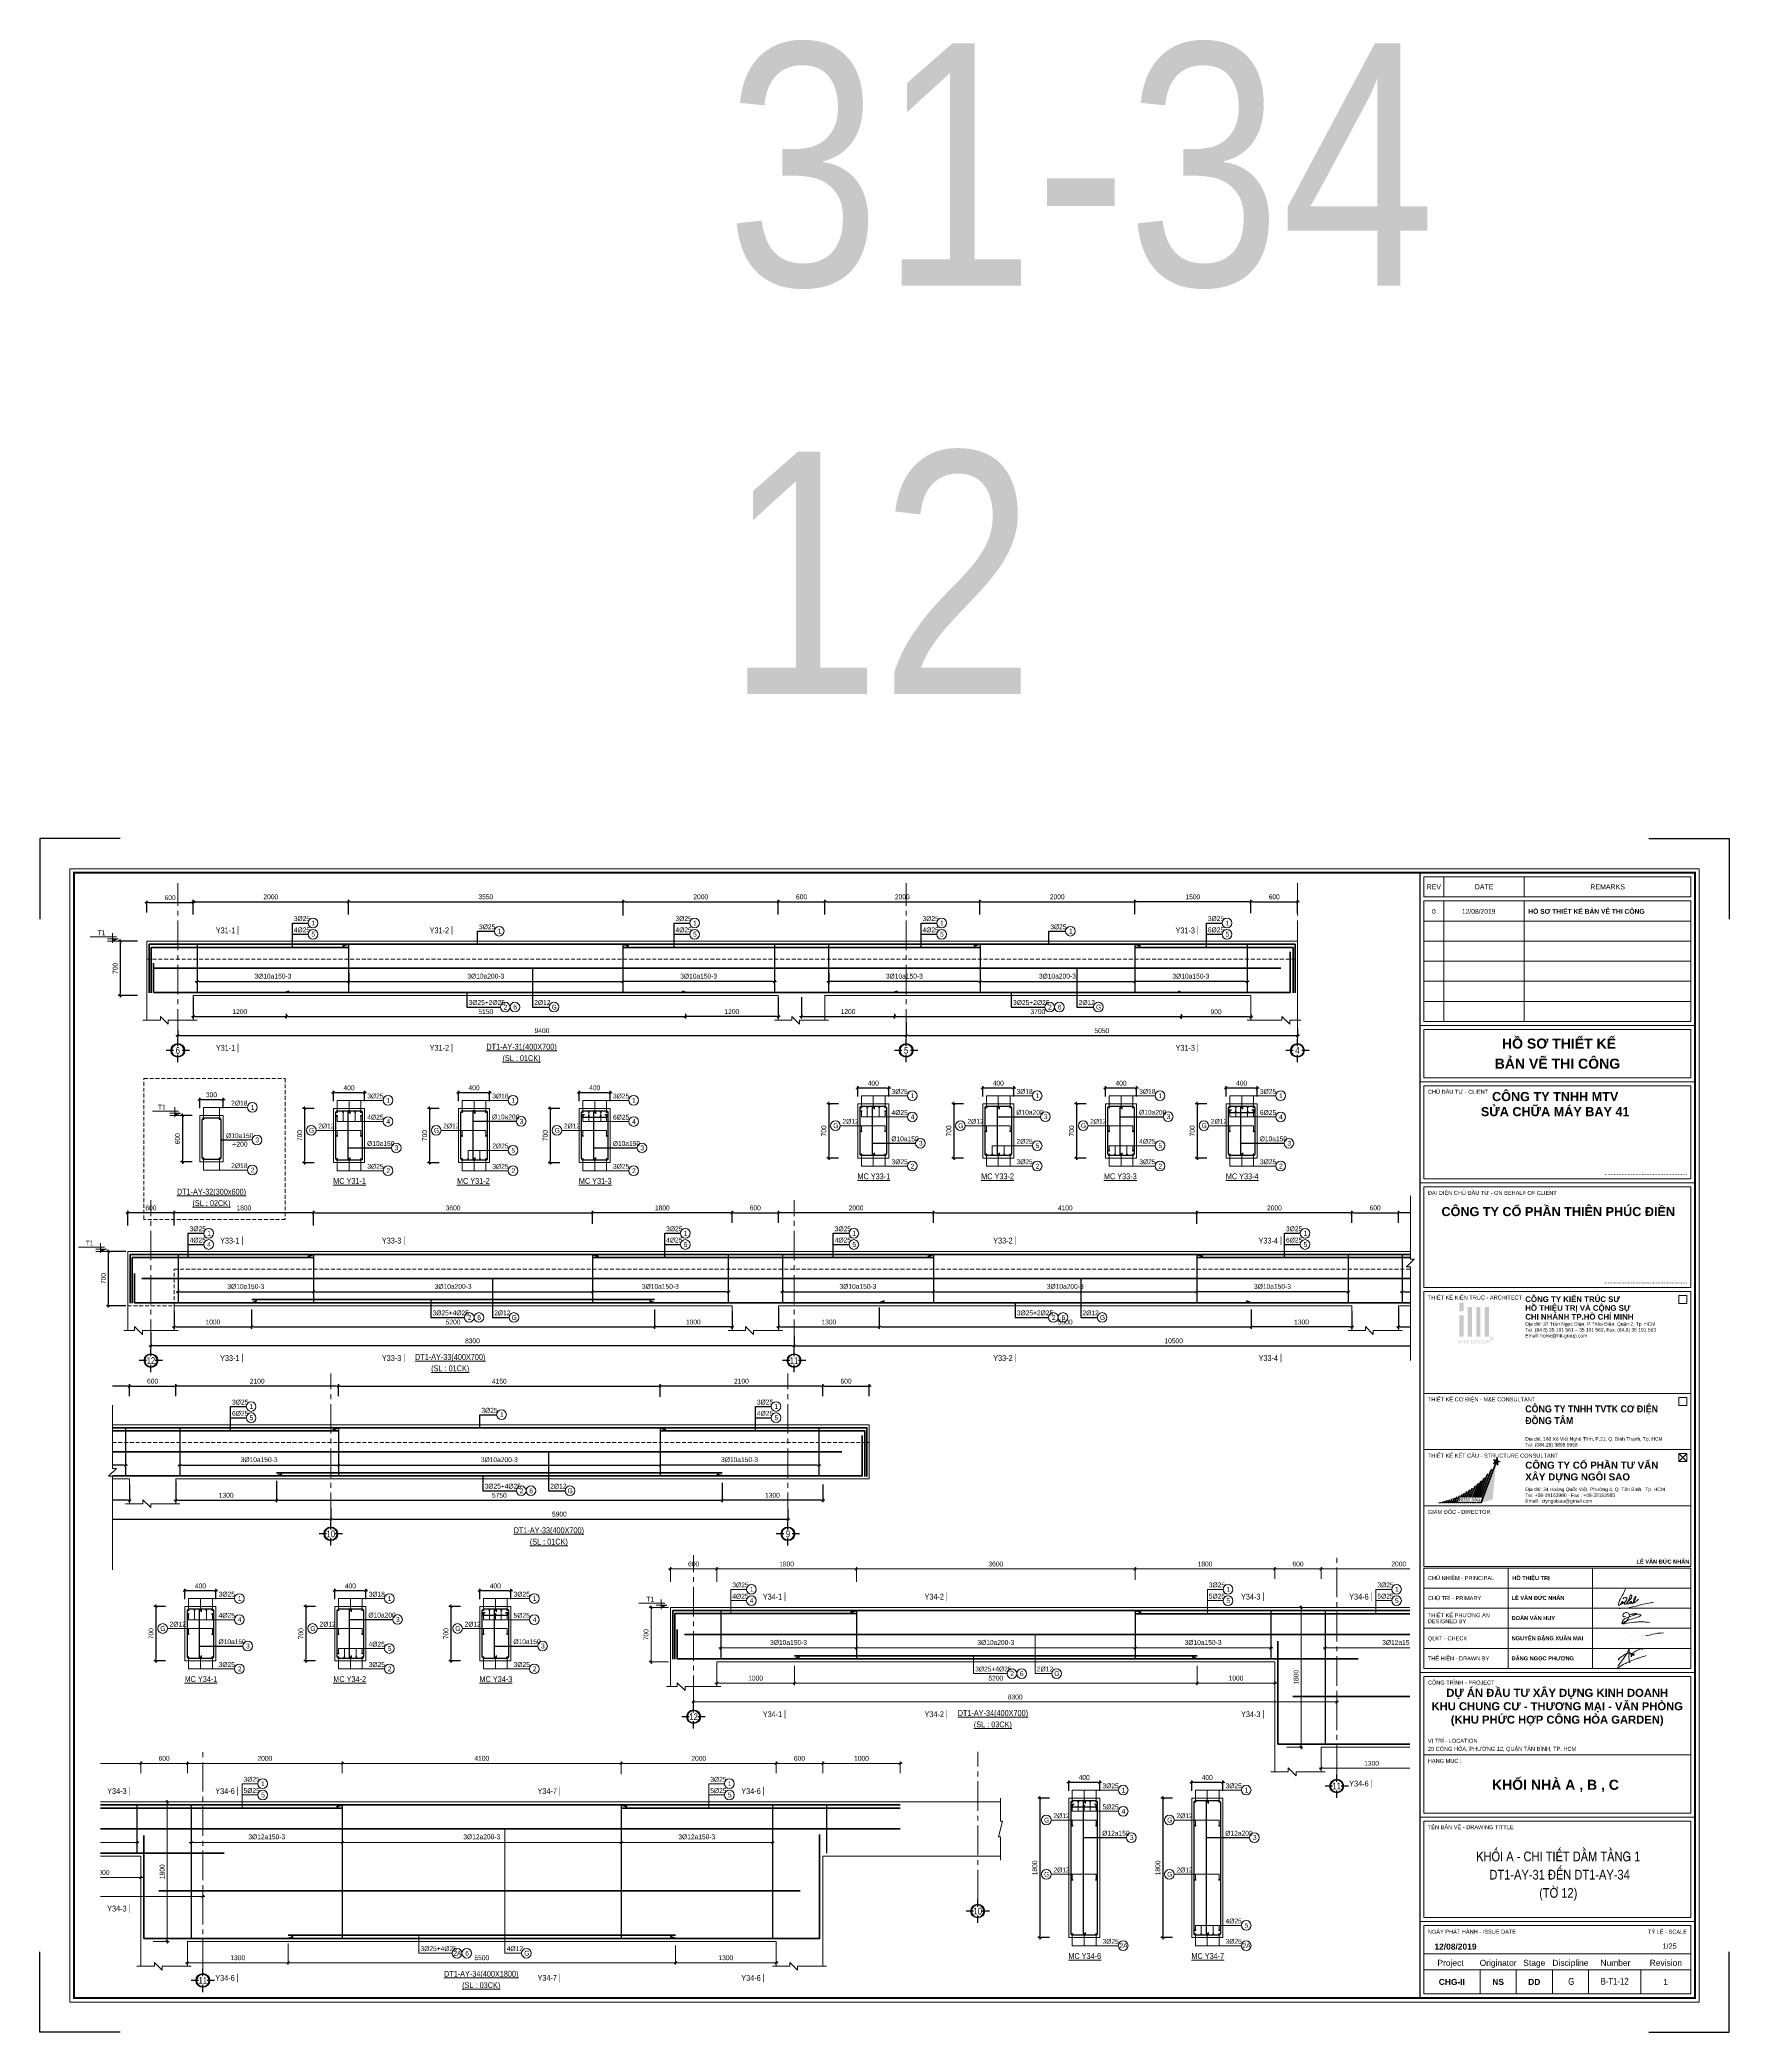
# Model space of a CAD drawing. Header units: millimetres. Extents: x 397144 to 8960116, y 345581 to 674207.
# Drawn here: x 5149878 to 5171681, y 648502 to 674207 of the extents above; entities that cross this region are included whole.
import ezdxf
from ezdxf.enums import TextEntityAlignment as Align
from ezdxf.xclip import XClip

# ---------------------------------------------------------------- set-up
doc = ezdxf.new("R2010")
doc.units = ezdxf.units.MM
doc.header["$XCLIPFRAME"] = 0
doc.header["$PDSIZE"] = -10
for name, pattern in [('CENTER', [2, 1.25, -0.25, 0.25, -0.25]), ('CENTER2', [28.575, 19.05, -3.175, 3.175, -3.175]), ('HIDDEN', [0.375, 0.25, -0.125])]:
    doc.linetypes.add(name, pattern=pattern)
doc.layers.get('0').update_dxf_attribs({"linetype": 'CONTINUOUS'})
doc.layers.get('Defpoints').update_dxf_attribs({"color": 12, "linetype": 'CONTINUOUS'})
for name, color, linetype, lineweight in [('2', 2, 'CONTINUOUS', 20), ('CDAI', 8, 'CONTINUOUS', 30), ('CHG_XX_Khung ten$0$A1 BORDER$0$DGIONG', 4, 'CONTINUOUS', 13), ('CHG_XX_Khung ten$0$A1 BORDER$0$STICK', 1, 'CONTINUOUS', 9), ('CHG_XX_Khung ten$0$TEXT', 7, 'CONTINUOUS', 15), ('CHUNHO', 7, 'CENTER', 13), ('CTHEP', 2, 'CONTINUOUS', 50), ('DBAO', 3, 'CONTINUOUS', 20), ('DGIONG', 4, 'CONTINUOUS', 13), ('KTH', 150, 'CONTINUOUS', 5), ('Net khuat', 8, 'HIDDEN', 13), ('STICK', 1, 'CONTINUOUS', 9), ('TEXT', 7, 'CONTINUOUS', 15)]:
    doc.layers.add(name, color=color, linetype=linetype, lineweight=lineweight)
doc.layers.add('8', color=8, linetype='CONTINUOUS')
doc.layers.add('CHG_XX_Khung ten$0$TKTC', color=1, linetype='CONTINUOUS')
doc.layers.add('HATCH', color=7, linetype='CONTINUOUS', lineweight=5, true_color=0x2491ff)
doc.styles.add('CHG_XX_Khung ten$0$A1 BORDER$0$ARIAL', font='arial.ttf')
doc.styles.add('CHG_XX_Khung ten$0$A1 BORDER$0$Arial - Bold', font='arialbd.ttf', dxfattribs={"height": 2.5})
doc.styles.add('CHG_XX_Khung ten$0$A1 BORDER$0$Star-AvoBold', font='VAVOB_0.TTF')
doc.styles.add('CHG_XX_Khung ten$0$A1 BORDER$0$Title Block DD$0$ARIAL', font='arial.ttf')
doc.styles.add('CHG_XX_Khung ten$0$A1 BORDER$0$Title Block DD$0$Arial - Bold', font='arialbd.ttf', dxfattribs={"height": 2.5})
doc.styles.add('CHG_XX_Khung ten$0$arial', font='arial.ttf')
doc.styles.add('CHG_XX_Khung ten$0$Arial - Bold', font='arialbd.ttf')
doc.styles.add('CHG_XX_Khung ten$0$ArialB', font='arialbd.ttf')
doc.styles.add('CHG_XX_Khung ten$0$title block pccc$0$ARIAL', font='arial.ttf')
doc.styles.add('CHG_XX_Khung ten$0$title block pccc$0$Arial - Bold', font='arialbd.ttf', dxfattribs={"height": 2.5})
doc.styles.add('HELVECONDENSE', font='VHELVCN_0.TTF')
doc.styles.add('Star-HelCon', font='VHELVCN_0.TTF')
doc.styles.add('TTP-HelCon', font='VHELVCN_0.TTF')
doc.styles.add('VNI-HELVE-CONDENSE', font='VHELVCN_0.TTF')
doc.dimstyles.new('kc-25', dxfattribs={"dimtxt": 62.5, "dimasz": 20, "dimexe": 20, "dimexo": 50, "dimgap": 25, "dimtad": 3, "dimdec": 0, "dimzin": 0, "dimdsep": 46, "dimtxsty": 'VNI-HELVE-CONDENSE', "dimblk": 'DIM', "dimcen": 2.5, "dimclrd": 256, "dimclre": 154, "dimclrt": 7, "dimaunit": 1, "dimadec": 0, "dimazin": 0, "dimtfac": 1, "dimtdec": 0, "dimtix": 1, "dimtmove": 0, "dimatfit": 3, "dimldrblk": 'DOT', "dimfxl": 1, "dimtolj": 1, "dimtzin": 0, "dimarcsym": 0})
doc.dimstyles.new('TTP-25', dxfattribs={"dimscale": 25, "dimtxt": 2.5, "dimasz": 1, "dimexe": 1, "dimexo": 1, "dimgap": 0.09, "dimtad": 0, "dimdec": 4, "dimrnd": 5, "dimzin": 9, "dimdsep": 46, "dimtxsty": 'TTP-HelCon', "dimblk": 'Stick1', "dimcen": 0.09, "dimdle": 1.5, "dimclrd": 256, "dimclre": 256, "dimclrt": 7, "dimadec": 0, "dimazin": 0, "dimtfac": 1, "dimtdec": 4, "dimtmove": 0, "dimatfit": 3, "dimldrblk": '_ArchTick1', "dimfxl": 1, "dimtvp": 1, "dimtolj": 1, "dimtzin": 0, "dimarcsym": 0})

# ---------------------------------------------------------------- blocks, each defined once
blk = doc.blocks.new('Stick1')
at = {"layer": 'STICK'}
h = blk.add_hatch(color=256, dxfattribs=at)
edge = h.paths.add_edge_path()
edge.add_line((0.3, 0.5), (-0.5, -0.3))
edge.add_arc((-0.4, -0.4), 0.141, 135, 315)
edge.add_line((-0.3, -0.5), (0.5, 0.3))
edge.add_arc((0.4, 0.4), 0.141, 315, 495)
blk.add_line((1, 0), (-1, 0), dxfattribs=at)
blk.add_lwpolyline([(0.3, 0.5), (-0.5, -0.3, 1), (-0.3, -0.5), (0.5, 0.3, 1), (0.3, 0.5, 1)], format="xyb", dxfattribs=at)
blk = doc.blocks.new('*D904')
at = {"layer": 'Defpoints', "color": 0, "transparency": 16777216}
for p in [(5151165, 662578), (5150915, 661878), (5151165, 661878)]:
    blk.add_point(p, dxfattribs=at)
at = {"layer": 'KTH', "lineweight": -2, "transparency": 16777216}
for p, q in [((5151140, 662578), (5150890, 662578)), ((5150915, 662553), (5150915, 661903)), ((5151140, 661878), (5150890, 661878))]:
    blk.add_line(p, q, dxfattribs=at)
at = {"layer": 'KTH', "lineweight": -2, "transparency": 16777216, "xscale": 25, "yscale": 25, "zscale": 25}
for p, rotation in [((5150915, 662578), 90), ((5150915, 661878), 270)]:
    blk.add_blockref('Stick1', p, dxfattribs=dict(at, rotation=rotation))
at = {"layer": 'KTH', "color": 7, "transparency": 16777216, "insert": (5150851, 662228), "char_height": 62.5, "attachment_point": 5, "rotation": 90, "style": 'TTP-HelCon'}
blk.add_mtext('\\A1;700', dxfattribs=at)
blk = doc.blocks.new('_ArchTick1')
at = {"color": 0, "const_width": 3.81}
blk.add_lwpolyline([(-12.7, -12.7), (12.7, 12.7)], dxfattribs=at)
blk = doc.blocks.new('CODE')
at = {"layer": 'DBAO'}
for p, q in [((-63, 0), (-138, 30)), ((-138, 30), (0, 30)), ((-138, 0), (0, 0)), ((-113, 55), (224, 55)), ((-63, -20), (-63, 105))]:
    blk.add_line(p, q, dxfattribs=at)
at = {"layer": 'HATCH', "color": 1}
blk.add_solid([(-63, 0), (-138, 30), (-63, 30)], dxfattribs=at)
blk = doc.blocks.new('*D905')
at = {"layer": 'Defpoints', "color": 0, "transparency": 16777216}
for p in [(5164009, 663086), (5164009, 662914), (5165509, 662914)]:
    blk.add_point(p, dxfattribs=at)
at = {"layer": 'KTH', "lineweight": -2, "transparency": 16777216}
for p, q in [((5164009, 662939), (5164009, 663111)), ((5165484, 663086), (5164034, 663086)), ((5165509, 662939), (5165509, 663111))]:
    blk.add_line(p, q, dxfattribs=at)
at = {"layer": 'KTH', "lineweight": -2, "transparency": 16777216, "xscale": 25, "yscale": 25, "zscale": 25, "rotation": 180}
blk.add_blockref('Stick1', (5164009, 663086), dxfattribs=at)
at = {"layer": 'KTH', "lineweight": -2, "transparency": 16777216, "xscale": 25, "yscale": 25, "zscale": 25}
blk.add_blockref('Stick1', (5165509, 663086), dxfattribs=at)
at = {"layer": 'KTH', "color": 7, "transparency": 16777216, "insert": (5164759, 663150), "char_height": 62.5, "attachment_point": 5, "style": 'TTP-HelCon'}
blk.add_mtext('\\A1;1500', dxfattribs=at)
blk = doc.blocks.new('*D906')
at = {"layer": 'Defpoints', "color": 0, "transparency": 16777216}
for p in [(5166109, 663086), (5165509, 662914), (5166109, 662914)]:
    blk.add_point(p, dxfattribs=at)
at = {"layer": 'KTH', "lineweight": -2, "transparency": 16777216}
for p, q in [((5165509, 662939), (5165509, 663111)), ((5165534, 663086), (5166084, 663086)), ((5166109, 662939), (5166109, 663111))]:
    blk.add_line(p, q, dxfattribs=at)
at = {"layer": 'KTH', "lineweight": -2, "transparency": 16777216, "xscale": 25, "yscale": 25, "zscale": 25, "rotation": 180}
blk.add_blockref('Stick1', (5165509, 663086), dxfattribs=at)
at = {"layer": 'KTH', "lineweight": -2, "transparency": 16777216, "xscale": 25, "yscale": 25, "zscale": 25}
blk.add_blockref('Stick1', (5166109, 663086), dxfattribs=at)
at = {"layer": 'KTH', "color": 7, "transparency": 16777216, "insert": (5165809, 663150), "char_height": 62.5, "attachment_point": 5, "style": 'TTP-HelCon'}
blk.add_mtext('\\A1;600', dxfattribs=at)
blk = doc.blocks.new('*D907')
at = {"layer": 'Defpoints', "color": 0, "transparency": 16777216}
for p in [(5164609, 661663), (5165509, 661663), (5164609, 661603)]:
    blk.add_point(p, dxfattribs=at)
at = {"layer": 'KTH', "lineweight": -2, "transparency": 16777216}
for p, q in [((5164609, 661638), (5164609, 661578)), ((5165484, 661603), (5164634, 661603)), ((5165509, 661638), (5165509, 661578))]:
    blk.add_line(p, q, dxfattribs=at)
at = {"layer": 'KTH', "lineweight": -2, "transparency": 16777216, "xscale": 25, "yscale": 25, "zscale": 25, "rotation": 180}
blk.add_blockref('Stick1', (5164609, 661603), dxfattribs=at)
at = {"layer": 'KTH', "lineweight": -2, "transparency": 16777216, "xscale": 25, "yscale": 25, "zscale": 25}
blk.add_blockref('Stick1', (5165509, 661603), dxfattribs=at)
at = {"layer": 'KTH', "color": 7, "transparency": 16777216, "insert": (5165059, 661667), "char_height": 62.5, "attachment_point": 5, "style": 'TTP-HelCon'}
blk.add_mtext('\\A1;900', dxfattribs=at)
blk = doc.blocks.new('*D908')
at = {"layer": 'Defpoints', "color": 0, "transparency": 16777216}
for p in [(5153864, 662196), (5151909, 662113), (5153864, 662056)]:
    blk.add_point(p, dxfattribs=at)
at = {"layer": 'KTH', "lineweight": -2, "transparency": 16777216}
for p, q in [((5151909, 662088), (5151909, 662031)), ((5151934, 662056), (5153839, 662056)), ((5153864, 662171), (5153864, 662031))]:
    blk.add_line(p, q, dxfattribs=at)
at = {"layer": 'KTH', "lineweight": -2, "transparency": 16777216, "xscale": 25, "yscale": 25, "zscale": 25, "rotation": 180}
blk.add_blockref('Stick1', (5151909, 662056), dxfattribs=at)
at = {"layer": 'KTH', "lineweight": -2, "transparency": 16777216, "xscale": 25, "yscale": 25, "zscale": 25}
blk.add_blockref('Stick1', (5153864, 662056), dxfattribs=at)
at = {"layer": 'KTH', "color": 7, "transparency": 16777216, "insert": (5152886, 662126), "char_height": 62.5, "attachment_point": 5, "style": 'TTP-HelCon'}
blk.add_mtext('\\A1;3Þ10a150-3', dxfattribs=at)
blk = doc.blocks.new('*D909')
at = {"layer": 'Defpoints', "color": 0, "transparency": 16777216}
for p in [(5151859, 663075), (5151259, 662922), (5151859, 662922)]:
    blk.add_point(p, dxfattribs=at)
at = {"layer": 'KTH', "lineweight": -2, "transparency": 16777216}
for p, q in [((5151259, 662947), (5151259, 663100)), ((5151284, 663075), (5151834, 663075)), ((5151859, 662947), (5151859, 663100))]:
    blk.add_line(p, q, dxfattribs=at)
at = {"layer": 'KTH', "lineweight": -2, "transparency": 16777216, "xscale": 25, "yscale": 25, "zscale": 25, "rotation": 180}
blk.add_blockref('Stick1', (5151259, 663075), dxfattribs=at)
at = {"layer": 'KTH', "lineweight": -2, "transparency": 16777216, "xscale": 25, "yscale": 25, "zscale": 25}
blk.add_blockref('Stick1', (5151859, 663075), dxfattribs=at)
at = {"layer": 'KTH', "color": 7, "transparency": 16777216, "insert": (5151559, 663139), "char_height": 62.5, "attachment_point": 5, "style": 'TTP-HelCon'}
blk.add_mtext('\\A1;600', dxfattribs=at)
blk = doc.blocks.new('*D910')
at = {"layer": 'Defpoints', "color": 0, "transparency": 16777216}
for p in [(5157404, 662196), (5157404, 662056), (5159359, 662113)]:
    blk.add_point(p, dxfattribs=at)
at = {"layer": 'KTH', "lineweight": -2, "transparency": 16777216}
for p, q in [((5157404, 662171), (5157404, 662031)), ((5159334, 662056), (5157429, 662056)), ((5159359, 662088), (5159359, 662031))]:
    blk.add_line(p, q, dxfattribs=at)
at = {"layer": 'KTH', "lineweight": -2, "transparency": 16777216, "xscale": 25, "yscale": 25, "zscale": 25, "rotation": 180}
blk.add_blockref('Stick1', (5157404, 662056), dxfattribs=at)
at = {"layer": 'KTH', "lineweight": -2, "transparency": 16777216, "xscale": 25, "yscale": 25, "zscale": 25}
blk.add_blockref('Stick1', (5159359, 662056), dxfattribs=at)
at = {"layer": 'KTH', "color": 7, "transparency": 16777216, "insert": (5158381, 662126), "char_height": 62.5, "attachment_point": 5, "style": 'TTP-HelCon'}
blk.add_mtext('\\A1;3Þ10a150-3', dxfattribs=at)
blk = doc.blocks.new('*D911')
at = {"layer": 'Defpoints', "color": 0, "transparency": 16777216}
for p in [(5160009, 663086), (5159409, 662933), (5160009, 662933)]:
    blk.add_point(p, dxfattribs=at)
at = {"layer": 'KTH', "lineweight": -2, "transparency": 16777216}
for p, q in [((5159409, 662958), (5159409, 663111)), ((5159434, 663086), (5159984, 663086)), ((5160009, 662958), (5160009, 663111))]:
    blk.add_line(p, q, dxfattribs=at)
at = {"layer": 'KTH', "lineweight": -2, "transparency": 16777216, "xscale": 25, "yscale": 25, "zscale": 25, "rotation": 180}
blk.add_blockref('Stick1', (5159409, 663086), dxfattribs=at)
at = {"layer": 'KTH', "lineweight": -2, "transparency": 16777216, "xscale": 25, "yscale": 25, "zscale": 25}
blk.add_blockref('Stick1', (5160009, 663086), dxfattribs=at)
at = {"layer": 'KTH', "color": 7, "transparency": 16777216, "insert": (5159709, 663150), "char_height": 62.5, "attachment_point": 5, "style": 'TTP-HelCon'}
blk.add_mtext('\\A1;600', dxfattribs=at)
blk = doc.blocks.new('dau truc')
blk.add_circle((0, 0), 180)
at = {"layer": '8'}
for p, q in [((-127, 0), (-345, 0)), ((0, 127), (0, 345)), ((345, 0), (127, 0)), ((0, -345), (0, -127))]:
    blk.add_line(p, q, dxfattribs=at)
blk.add_circle((0, 0), 200, dxfattribs=at)
at = {"layer": 'TEXT', "style": 'HELVECONDENSE'}
blk.add_attdef('A', text='', height=233, dxfattribs=at).set_placement((0, 0), align=Align.MIDDLE)
blk = doc.blocks.new('*D912')
at = {"layer": 'Defpoints', "color": 0, "transparency": 16777216}
for p in [(5153860, 663086), (5151859, 662897), (5153860, 662897)]:
    blk.add_point(p, dxfattribs=at)
at = {"layer": 'KTH', "lineweight": -2, "transparency": 16777216}
for p, q in [((5151859, 662922), (5151859, 663111)), ((5151884, 663086), (5153835, 663086)), ((5153860, 662922), (5153860, 663111))]:
    blk.add_line(p, q, dxfattribs=at)
at = {"layer": 'KTH', "lineweight": -2, "transparency": 16777216, "xscale": 25, "yscale": 25, "zscale": 25, "rotation": 180}
blk.add_blockref('Stick1', (5151859, 663086), dxfattribs=at)
at = {"layer": 'KTH', "lineweight": -2, "transparency": 16777216, "xscale": 25, "yscale": 25, "zscale": 25}
blk.add_blockref('Stick1', (5153860, 663086), dxfattribs=at)
at = {"layer": 'KTH', "color": 7, "transparency": 16777216, "insert": (5152859, 663150), "char_height": 62.5, "attachment_point": 5, "style": 'TTP-HelCon'}
blk.add_mtext('\\A1;2000', dxfattribs=at)
blk = doc.blocks.new('*D913')
at = {"layer": 'Defpoints', "color": 0, "transparency": 16777216}
for p in [(5159409, 663086), (5157408, 662897), (5159409, 662897)]:
    blk.add_point(p, dxfattribs=at)
at = {"layer": 'KTH', "lineweight": -2, "transparency": 16777216}
for p, q in [((5157408, 662922), (5157408, 663111)), ((5157433, 663086), (5159384, 663086)), ((5159409, 662922), (5159409, 663111))]:
    blk.add_line(p, q, dxfattribs=at)
at = {"layer": 'KTH', "lineweight": -2, "transparency": 16777216, "xscale": 25, "yscale": 25, "zscale": 25, "rotation": 180}
blk.add_blockref('Stick1', (5157408, 663086), dxfattribs=at)
at = {"layer": 'KTH', "lineweight": -2, "transparency": 16777216, "xscale": 25, "yscale": 25, "zscale": 25}
blk.add_blockref('Stick1', (5159409, 663086), dxfattribs=at)
at = {"layer": 'KTH', "color": 7, "transparency": 16777216, "insert": (5158408, 663150), "char_height": 62.5, "attachment_point": 5, "style": 'TTP-HelCon'}
blk.add_mtext('\\A1;2000', dxfattribs=at)
blk = doc.blocks.new('*D914')
at = {"layer": 'Defpoints', "color": 0, "transparency": 16777216}
for p in [(5162010, 663086), (5160009, 662897), (5162010, 662897)]:
    blk.add_point(p, dxfattribs=at)
at = {"layer": 'KTH', "lineweight": -2, "transparency": 16777216}
for p, q in [((5160009, 662922), (5160009, 663111)), ((5160034, 663086), (5161985, 663086)), ((5162010, 662922), (5162010, 663111))]:
    blk.add_line(p, q, dxfattribs=at)
at = {"layer": 'KTH', "lineweight": -2, "transparency": 16777216, "xscale": 25, "yscale": 25, "zscale": 25, "rotation": 180}
blk.add_blockref('Stick1', (5160009, 663086), dxfattribs=at)
at = {"layer": 'KTH', "lineweight": -2, "transparency": 16777216, "xscale": 25, "yscale": 25, "zscale": 25}
blk.add_blockref('Stick1', (5162010, 663086), dxfattribs=at)
at = {"layer": 'KTH', "color": 7, "transparency": 16777216, "insert": (5161009, 663150), "char_height": 62.5, "attachment_point": 5, "style": 'TTP-HelCon'}
blk.add_mtext('\\A1;2000', dxfattribs=at)
blk = doc.blocks.new('*D915')
at = {"layer": 'Defpoints', "color": 0, "transparency": 16777216}
for p in [(5153864, 662196), (5157404, 662196), (5157404, 662056)]:
    blk.add_point(p, dxfattribs=at)
at = {"layer": 'KTH', "lineweight": -2, "transparency": 16777216}
for p, q in [((5153864, 662171), (5153864, 662031)), ((5153889, 662056), (5157379, 662056)), ((5157404, 662171), (5157404, 662031))]:
    blk.add_line(p, q, dxfattribs=at)
at = {"layer": 'KTH', "lineweight": -2, "transparency": 16777216, "xscale": 25, "yscale": 25, "zscale": 25, "rotation": 180}
blk.add_blockref('Stick1', (5153864, 662056), dxfattribs=at)
at = {"layer": 'KTH', "lineweight": -2, "transparency": 16777216, "xscale": 25, "yscale": 25, "zscale": 25}
blk.add_blockref('Stick1', (5157404, 662056), dxfattribs=at)
at = {"layer": 'KTH', "color": 7, "transparency": 16777216, "insert": (5155634, 662126), "char_height": 62.5, "attachment_point": 5, "style": 'TTP-HelCon'}
blk.add_mtext('\\A1;3Þ10a200-3', dxfattribs=at)
blk = doc.blocks.new('*D916')
at = {"layer": 'Defpoints', "color": 0, "transparency": 16777216}
for p in [(5157408, 663086), (5153860, 662897), (5157408, 662886)]:
    blk.add_point(p, dxfattribs=at)
at = {"layer": 'KTH', "lineweight": -2, "transparency": 16777216}
for p, q in [((5153860, 662922), (5153860, 663111)), ((5153885, 663086), (5157383, 663086)), ((5157408, 662911), (5157408, 663111))]:
    blk.add_line(p, q, dxfattribs=at)
at = {"layer": 'KTH', "lineweight": -2, "transparency": 16777216, "xscale": 25, "yscale": 25, "zscale": 25, "rotation": 180}
blk.add_blockref('Stick1', (5153860, 663086), dxfattribs=at)
at = {"layer": 'KTH', "lineweight": -2, "transparency": 16777216, "xscale": 25, "yscale": 25, "zscale": 25}
blk.add_blockref('Stick1', (5157408, 663086), dxfattribs=at)
at = {"layer": 'KTH', "color": 7, "transparency": 16777216, "insert": (5155634, 663150), "char_height": 62.5, "attachment_point": 5, "style": 'TTP-HelCon'}
blk.add_mtext('\\A1;3550', dxfattribs=at)
blk = doc.blocks.new('*D917')
at = {"layer": 'Defpoints', "color": 0, "transparency": 16777216}
for p in [(5164009, 663086), (5162010, 662897), (5164009, 662903)]:
    blk.add_point(p, dxfattribs=at)
at = {"layer": 'KTH', "lineweight": -2, "transparency": 16777216}
for p, q in [((5162010, 662922), (5162010, 663111)), ((5162035, 663086), (5163984, 663086)), ((5164009, 662928), (5164009, 663111))]:
    blk.add_line(p, q, dxfattribs=at)
at = {"layer": 'KTH', "lineweight": -2, "transparency": 16777216, "xscale": 25, "yscale": 25, "zscale": 25, "rotation": 180}
blk.add_blockref('Stick1', (5162010, 663086), dxfattribs=at)
at = {"layer": 'KTH', "lineweight": -2, "transparency": 16777216, "xscale": 25, "yscale": 25, "zscale": 25}
blk.add_blockref('Stick1', (5164009, 663086), dxfattribs=at)
at = {"layer": 'KTH', "color": 7, "transparency": 16777216, "insert": (5163009, 663150), "char_height": 62.5, "attachment_point": 5, "style": 'TTP-HelCon'}
blk.add_mtext('\\A1;2000', dxfattribs=at)
blk = doc.blocks.new('DIM')
h = blk.add_hatch(color=1)
h.paths.add_polyline_path([(0.5, 0.3, 1), (0.3, 0.5), (-0.2, 0), (0.2, 0)])
h.paths.add_polyline_path([(0.2, 0), (-0.2, 0), (-0.5, -0.3, 1), (-0.3, -0.5)])
at = {"color": 9}
for p, q in [((-0.2, 0), (-1.5, 0)), ((0.2, 0), (1.5, 0))]:
    blk.add_line(p, q, dxfattribs=at)
at = {"color": 1}
for p, q in [((-0.5, -0.3), (0.3, 0.5)), ((-0.3, -0.5), (0.5, 0.3)), ((-0.2, 0), (0.2, 0))]:
    blk.add_line(p, q, dxfattribs=at)
blk.add_arc((-0.4, -0.4), 0.138, 135, 315, dxfattribs=at)
blk = doc.blocks.new('*D929')
at = {"layer": 'Defpoints', "color": 0, "transparency": 16777216}
for p in [(5151659, 661456), (5161059, 661557), (5161059, 661359)]:
    blk.add_point(p, dxfattribs=at)
at = {"layer": 'KTH', "lineweight": -2, "transparency": 16777216}
for p, q in [((5151659, 661431), (5151659, 661334)), ((5161059, 661532), (5161059, 661334)), ((5151684, 661359), (5161034, 661359))]:
    blk.add_line(p, q, dxfattribs=at)
at = {"layer": 'KTH', "lineweight": -2, "transparency": 16777216, "xscale": 25, "yscale": 25, "zscale": 25, "rotation": 180}
blk.add_blockref('Stick1', (5151659, 661359), dxfattribs=at)
at = {"layer": 'KTH', "lineweight": -2, "transparency": 16777216, "xscale": 25, "yscale": 25, "zscale": 25}
blk.add_blockref('Stick1', (5161059, 661359), dxfattribs=at)
at = {"layer": 'KTH', "color": 7, "transparency": 16777216, "insert": (5156359, 661423), "char_height": 62.5, "attachment_point": 5, "style": 'TTP-HelCon'}
blk.add_mtext('\\A1;9400', dxfattribs=at)
blk = doc.blocks.new('*D930')
at = {"layer": 'Defpoints', "color": 0, "transparency": 16777216}
for p in [(5161059, 661557), (5166109, 661477), (5166109, 661359)]:
    blk.add_point(p, dxfattribs=at)
at = {"layer": 'KTH', "lineweight": -2, "transparency": 16777216}
for p, q in [((5161059, 661532), (5161059, 661334)), ((5166109, 661452), (5166109, 661334)), ((5161084, 661359), (5166084, 661359))]:
    blk.add_line(p, q, dxfattribs=at)
at = {"layer": 'KTH', "lineweight": -2, "transparency": 16777216, "xscale": 25, "yscale": 25, "zscale": 25, "rotation": 180}
blk.add_blockref('Stick1', (5161059, 661359), dxfattribs=at)
at = {"layer": 'KTH', "lineweight": -2, "transparency": 16777216, "xscale": 25, "yscale": 25, "zscale": 25}
blk.add_blockref('Stick1', (5166109, 661359), dxfattribs=at)
at = {"layer": 'KTH', "color": 7, "transparency": 16777216, "insert": (5163584, 661423), "char_height": 62.5, "attachment_point": 5, "style": 'TTP-HelCon'}
blk.add_mtext('\\A1;5050', dxfattribs=at)
blk = doc.blocks.new('*D918')
at = {"layer": 'Defpoints', "color": 0, "transparency": 16777216}
for p in [(5151859, 661880), (5153059, 661665), (5153059, 661605)]:
    blk.add_point(p, dxfattribs=at)
at = {"layer": 'KTH', "lineweight": -2, "transparency": 16777216}
for p, q in [((5151859, 661855), (5151859, 661580)), ((5151884, 661605), (5153034, 661605)), ((5153059, 661640), (5153059, 661580))]:
    blk.add_line(p, q, dxfattribs=at)
at = {"layer": 'KTH', "lineweight": -2, "transparency": 16777216, "xscale": 25, "yscale": 25, "zscale": 25, "rotation": 180}
blk.add_blockref('Stick1', (5151859, 661605), dxfattribs=at)
at = {"layer": 'KTH', "lineweight": -2, "transparency": 16777216, "xscale": 25, "yscale": 25, "zscale": 25}
blk.add_blockref('Stick1', (5153059, 661605), dxfattribs=at)
at = {"layer": 'KTH', "color": 7, "transparency": 16777216, "insert": (5152459, 661669), "char_height": 62.5, "attachment_point": 5, "style": 'TTP-HelCon'}
blk.add_mtext('\\A1;1200', dxfattribs=at)
blk = doc.blocks.new('*D919')
at = {"layer": 'Defpoints', "color": 0, "transparency": 16777216}
for p in [(5158209, 661665), (5159409, 661880), (5158209, 661605)]:
    blk.add_point(p, dxfattribs=at)
at = {"layer": 'KTH', "lineweight": -2, "transparency": 16777216}
for p, q in [((5159409, 661855), (5159409, 661580)), ((5158209, 661640), (5158209, 661580)), ((5159384, 661605), (5158234, 661605))]:
    blk.add_line(p, q, dxfattribs=at)
at = {"layer": 'KTH', "lineweight": -2, "transparency": 16777216, "xscale": 25, "yscale": 25, "zscale": 25, "rotation": 180}
blk.add_blockref('Stick1', (5158209, 661605), dxfattribs=at)
at = {"layer": 'KTH', "lineweight": -2, "transparency": 16777216, "xscale": 25, "yscale": 25, "zscale": 25}
blk.add_blockref('Stick1', (5159409, 661605), dxfattribs=at)
at = {"layer": 'KTH', "color": 7, "transparency": 16777216, "insert": (5158809, 661669), "char_height": 62.5, "attachment_point": 5, "style": 'TTP-HelCon'}
blk.add_mtext('\\A1;1200', dxfattribs=at)
blk = doc.blocks.new('*D920')
at = {"layer": 'Defpoints', "color": 0, "transparency": 16777216}
for p in [(5153059, 661665), (5158209, 661640), (5158209, 661605)]:
    blk.add_point(p, dxfattribs=at)
at = {"layer": 'KTH', "lineweight": -2, "transparency": 16777216}
for p, q in [((5153059, 661640), (5153059, 661580)), ((5153084, 661605), (5158184, 661605)), ((5158209, 661615), (5158209, 661580))]:
    blk.add_line(p, q, dxfattribs=at)
at = {"layer": 'KTH', "lineweight": -2, "transparency": 16777216, "xscale": 25, "yscale": 25, "zscale": 25, "rotation": 180}
blk.add_blockref('Stick1', (5153059, 661605), dxfattribs=at)
at = {"layer": 'KTH', "lineweight": -2, "transparency": 16777216, "xscale": 25, "yscale": 25, "zscale": 25}
blk.add_blockref('Stick1', (5158209, 661605), dxfattribs=at)
at = {"layer": 'KTH', "color": 7, "transparency": 16777216, "insert": (5155634, 661669), "char_height": 62.5, "attachment_point": 5, "style": 'TTP-HelCon'}
blk.add_mtext('\\A1;5150', dxfattribs=at)
blk = doc.blocks.new('*D921')
at = {"layer": 'Defpoints', "color": 0, "transparency": 16777216}
for p in [(5159709, 661880), (5160909, 661665), (5160909, 661605)]:
    blk.add_point(p, dxfattribs=at)
at = {"layer": 'KTH', "lineweight": -2, "transparency": 16777216}
for p, q in [((5159709, 661855), (5159709, 661580)), ((5159734, 661605), (5160884, 661605)), ((5160909, 661640), (5160909, 661580))]:
    blk.add_line(p, q, dxfattribs=at)
at = {"layer": 'KTH', "lineweight": -2, "transparency": 16777216, "xscale": 25, "yscale": 25, "zscale": 25, "rotation": 180}
blk.add_blockref('Stick1', (5159709, 661605), dxfattribs=at)
at = {"layer": 'KTH', "lineweight": -2, "transparency": 16777216, "xscale": 25, "yscale": 25, "zscale": 25}
blk.add_blockref('Stick1', (5160909, 661605), dxfattribs=at)
at = {"layer": 'KTH', "color": 7, "transparency": 16777216, "insert": (5160309, 661669), "char_height": 62.5, "attachment_point": 5, "style": 'TTP-HelCon'}
blk.add_mtext('\\A1;1200', dxfattribs=at)
blk = doc.blocks.new('*D922')
at = {"layer": 'Defpoints', "color": 0, "transparency": 16777216}
for p in [(5160909, 661665), (5164609, 661640), (5164609, 661605)]:
    blk.add_point(p, dxfattribs=at)
at = {"layer": 'KTH', "lineweight": -2, "transparency": 16777216}
for p, q in [((5160909, 661640), (5160909, 661580)), ((5160934, 661605), (5164584, 661605)), ((5164609, 661615), (5164609, 661580))]:
    blk.add_line(p, q, dxfattribs=at)
at = {"layer": 'KTH', "lineweight": -2, "transparency": 16777216, "xscale": 25, "yscale": 25, "zscale": 25, "rotation": 180}
blk.add_blockref('Stick1', (5160909, 661605), dxfattribs=at)
at = {"layer": 'KTH', "lineweight": -2, "transparency": 16777216, "xscale": 25, "yscale": 25, "zscale": 25}
blk.add_blockref('Stick1', (5164609, 661605), dxfattribs=at)
at = {"layer": 'KTH', "color": 7, "transparency": 16777216, "insert": (5162759, 661669), "char_height": 62.5, "attachment_point": 5, "style": 'TTP-HelCon'}
blk.add_mtext('\\A1;3700', dxfattribs=at)
blk = doc.blocks.new('MC')
at = {"layer": 'CTHEP', "const_width": 10}
blk.add_lwpolyline([(0, 150), (0, 0)], dxfattribs=at)
at = {"layer": 'TEXT', "style": 'TTP-HelCon'}
blk.add_attdef('A', text='', height=100, dxfattribs=at).set_placement((-50, 26), align=Align.RIGHT)
blk = doc.blocks.new('*D923')
at = {"layer": 'Defpoints', "color": 0, "ltscale": 500, "transparency": 16777216}
for p in [(5155282, 660623), (5155282, 660489), (5155682, 660489)]:
    blk.add_point(p, dxfattribs=at)
at = {"layer": 'KTH', "lineweight": -2, "ltscale": 500, "transparency": 16777216}
for p, q in [((5155282, 660514), (5155282, 660648)), ((5155682, 660514), (5155682, 660648)), ((5155657, 660623), (5155307, 660623))]:
    blk.add_line(p, q, dxfattribs=at)
at = {"layer": 'KTH', "lineweight": -2, "ltscale": 500, "transparency": 16777216, "xscale": 25, "yscale": 25, "zscale": 25, "rotation": 180}
blk.add_blockref('Stick1', (5155282, 660623), dxfattribs=at)
at = {"layer": 'KTH', "lineweight": -2, "ltscale": 500, "transparency": 16777216, "xscale": 25, "yscale": 25, "zscale": 25}
blk.add_blockref('Stick1', (5155682, 660623), dxfattribs=at)
at = {"layer": 'KTH', "color": 7, "ltscale": 500, "transparency": 16777216, "insert": (5155482, 660686), "char_height": 62.5, "attachment_point": 5, "style": 'TTP-HelCon'}
blk.add_mtext('\\A1;400', dxfattribs=at)
blk = doc.blocks.new('*D924')
at = {"layer": 'Defpoints', "color": 0, "ltscale": 500, "transparency": 16777216}
for p in [(5155057, 660420), (5154908, 659720), (5155057, 659720)]:
    blk.add_point(p, dxfattribs=at)
at = {"layer": 'KTH', "lineweight": -2, "ltscale": 500, "transparency": 16777216}
for p, q in [((5155032, 660420), (5154883, 660420)), ((5154908, 660395), (5154908, 659745)), ((5155032, 659720), (5154883, 659720))]:
    blk.add_line(p, q, dxfattribs=at)
at = {"layer": 'KTH', "lineweight": -2, "ltscale": 500, "transparency": 16777216, "xscale": 25, "yscale": 25, "zscale": 25}
for p, rotation in [((5154908, 660420), 90), ((5154908, 659720), 270)]:
    blk.add_blockref('Stick1', p, dxfattribs=dict(at, rotation=rotation))
at = {"layer": 'KTH', "color": 7, "ltscale": 500, "transparency": 16777216, "insert": (5154844, 660070), "char_height": 62.5, "attachment_point": 5, "rotation": 90, "style": 'TTP-HelCon'}
blk.add_mtext('\\A1;700', dxfattribs=at)
blk = doc.blocks.new('*D925')
at = {"layer": 'Defpoints', "color": 0, "ltscale": 500, "transparency": 16777216}
for p in [(5153669, 660623), (5153669, 660489), (5154069, 660489)]:
    blk.add_point(p, dxfattribs=at)
at = {"layer": 'KTH', "lineweight": -2, "ltscale": 500, "transparency": 16777216}
for p, q in [((5153669, 660514), (5153669, 660648)), ((5154069, 660514), (5154069, 660648)), ((5154044, 660623), (5153694, 660623))]:
    blk.add_line(p, q, dxfattribs=at)
at = {"layer": 'KTH', "lineweight": -2, "ltscale": 500, "transparency": 16777216, "xscale": 25, "yscale": 25, "zscale": 25, "rotation": 180}
blk.add_blockref('Stick1', (5153669, 660623), dxfattribs=at)
at = {"layer": 'KTH', "lineweight": -2, "ltscale": 500, "transparency": 16777216, "xscale": 25, "yscale": 25, "zscale": 25}
blk.add_blockref('Stick1', (5154069, 660623), dxfattribs=at)
at = {"layer": 'KTH', "color": 7, "ltscale": 500, "transparency": 16777216, "insert": (5153869, 660686), "char_height": 62.5, "attachment_point": 5, "style": 'TTP-HelCon'}
blk.add_mtext('\\A1;400', dxfattribs=at)
blk = doc.blocks.new('*D926')
at = {"layer": 'Defpoints', "color": 0, "ltscale": 500, "transparency": 16777216}
for p in [(5153445, 660420), (5153295, 659720), (5153445, 659720)]:
    blk.add_point(p, dxfattribs=at)
at = {"layer": 'KTH', "lineweight": -2, "ltscale": 500, "transparency": 16777216}
for p, q in [((5153420, 660420), (5153270, 660420)), ((5153295, 660395), (5153295, 659745)), ((5153420, 659720), (5153270, 659720))]:
    blk.add_line(p, q, dxfattribs=at)
at = {"layer": 'KTH', "lineweight": -2, "ltscale": 500, "transparency": 16777216, "xscale": 25, "yscale": 25, "zscale": 25}
for p, rotation in [((5153295, 660420), 90), ((5153295, 659720), 270)]:
    blk.add_blockref('Stick1', p, dxfattribs=dict(at, rotation=rotation))
at = {"layer": 'KTH', "color": 7, "ltscale": 500, "transparency": 16777216, "insert": (5153231, 660070), "char_height": 62.5, "attachment_point": 5, "rotation": 90, "style": 'TTP-HelCon'}
blk.add_mtext('\\A1;700', dxfattribs=at)
blk = doc.blocks.new('*D927')
at = {"layer": 'Defpoints', "color": 0, "ltscale": 500, "transparency": 16777216}
for p in [(5156840, 660623), (5156840, 660489), (5157240, 660489)]:
    blk.add_point(p, dxfattribs=at)
at = {"layer": 'KTH', "lineweight": -2, "ltscale": 500, "transparency": 16777216}
for p, q in [((5156840, 660514), (5156840, 660648)), ((5157240, 660514), (5157240, 660648)), ((5157215, 660623), (5156865, 660623))]:
    blk.add_line(p, q, dxfattribs=at)
at = {"layer": 'KTH', "lineweight": -2, "ltscale": 500, "transparency": 16777216, "xscale": 25, "yscale": 25, "zscale": 25, "rotation": 180}
blk.add_blockref('Stick1', (5156840, 660623), dxfattribs=at)
at = {"layer": 'KTH', "lineweight": -2, "ltscale": 500, "transparency": 16777216, "xscale": 25, "yscale": 25, "zscale": 25}
blk.add_blockref('Stick1', (5157240, 660623), dxfattribs=at)
at = {"layer": 'KTH', "color": 7, "ltscale": 500, "transparency": 16777216, "insert": (5157040, 660686), "char_height": 62.5, "attachment_point": 5, "style": 'TTP-HelCon'}
blk.add_mtext('\\A1;400', dxfattribs=at)
blk = doc.blocks.new('*D928')
at = {"layer": 'Defpoints', "color": 0, "ltscale": 500, "transparency": 16777216}
for p in [(5156615, 660420), (5156465, 659720), (5156615, 659720)]:
    blk.add_point(p, dxfattribs=at)
at = {"layer": 'KTH', "lineweight": -2, "ltscale": 500, "transparency": 16777216}
for p, q in [((5156590, 660420), (5156440, 660420)), ((5156465, 660395), (5156465, 659745)), ((5156590, 659720), (5156440, 659720))]:
    blk.add_line(p, q, dxfattribs=at)
at = {"layer": 'KTH', "lineweight": -2, "ltscale": 500, "transparency": 16777216, "xscale": 25, "yscale": 25, "zscale": 25}
for p, rotation in [((5156465, 660420), 90), ((5156465, 659720), 270)]:
    blk.add_blockref('Stick1', p, dxfattribs=dict(at, rotation=rotation))
at = {"layer": 'KTH', "color": 7, "ltscale": 500, "transparency": 16777216, "insert": (5156401, 660070), "char_height": 62.5, "attachment_point": 5, "rotation": 90, "style": 'TTP-HelCon'}
blk.add_mtext('\\A1;700', dxfattribs=at)
blk = doc.blocks.new('*D931')
at = {"layer": 'Defpoints', "color": 0, "transparency": 16777216}
for p in [(5160059, 662196), (5160059, 662056), (5162014, 662113)]:
    blk.add_point(p, dxfattribs=at)
at = {"layer": 'KTH', "lineweight": -2, "transparency": 16777216}
for p, q in [((5160059, 662171), (5160059, 662031)), ((5161989, 662056), (5160084, 662056)), ((5162014, 662088), (5162014, 662031))]:
    blk.add_line(p, q, dxfattribs=at)
at = {"layer": 'KTH', "lineweight": -2, "transparency": 16777216, "xscale": 25, "yscale": 25, "zscale": 25, "rotation": 180}
blk.add_blockref('Stick1', (5160059, 662056), dxfattribs=at)
at = {"layer": 'KTH', "lineweight": -2, "transparency": 16777216, "xscale": 25, "yscale": 25, "zscale": 25}
blk.add_blockref('Stick1', (5162014, 662056), dxfattribs=at)
at = {"layer": 'KTH', "color": 7, "transparency": 16777216, "insert": (5161036, 662126), "char_height": 62.5, "attachment_point": 5, "style": 'TTP-HelCon'}
blk.add_mtext('\\A1;3Þ10a150-3', dxfattribs=at)
blk = doc.blocks.new('*D932')
at = {"layer": 'Defpoints', "color": 0, "transparency": 16777216}
for p in [(5164009, 662196), (5164009, 662056), (5165459, 662113)]:
    blk.add_point(p, dxfattribs=at)
at = {"layer": 'KTH', "lineweight": -2, "transparency": 16777216}
for p, q in [((5164009, 662171), (5164009, 662031)), ((5165434, 662056), (5164034, 662056)), ((5165459, 662088), (5165459, 662031))]:
    blk.add_line(p, q, dxfattribs=at)
at = {"layer": 'KTH', "lineweight": -2, "transparency": 16777216, "xscale": 25, "yscale": 25, "zscale": 25, "rotation": 180}
blk.add_blockref('Stick1', (5164009, 662056), dxfattribs=at)
at = {"layer": 'KTH', "lineweight": -2, "transparency": 16777216, "xscale": 25, "yscale": 25, "zscale": 25}
blk.add_blockref('Stick1', (5165459, 662056), dxfattribs=at)
at = {"layer": 'KTH', "color": 7, "transparency": 16777216, "insert": (5164734, 662126), "char_height": 62.5, "attachment_point": 5, "style": 'TTP-HelCon'}
blk.add_mtext('\\A1;3Þ10a150-3', dxfattribs=at)
blk = doc.blocks.new('*D933')
at = {"layer": 'Defpoints', "color": 0, "transparency": 16777216}
for p in [(5162014, 662196), (5164009, 662171), (5164009, 662056)]:
    blk.add_point(p, dxfattribs=at)
at = {"layer": 'KTH', "lineweight": -2, "transparency": 16777216}
for p, q in [((5162014, 662171), (5162014, 662031)), ((5162039, 662056), (5163984, 662056)), ((5164009, 662146), (5164009, 662031))]:
    blk.add_line(p, q, dxfattribs=at)
at = {"layer": 'KTH', "lineweight": -2, "transparency": 16777216, "xscale": 25, "yscale": 25, "zscale": 25, "rotation": 180}
blk.add_blockref('Stick1', (5162014, 662056), dxfattribs=at)
at = {"layer": 'KTH', "lineweight": -2, "transparency": 16777216, "xscale": 25, "yscale": 25, "zscale": 25}
blk.add_blockref('Stick1', (5164009, 662056), dxfattribs=at)
at = {"layer": 'KTH', "color": 7, "transparency": 16777216, "insert": (5163011, 662126), "char_height": 62.5, "attachment_point": 5, "style": 'TTP-HelCon'}
blk.add_mtext('\\A1;3Þ10a200-3', dxfattribs=at)
blk = doc.blocks.new('*D942')
at = {"layer": 'Defpoints', "color": 0, "ltscale": 500, "transparency": 16777216}
for p in [(5162048, 660682), (5162048, 660549), (5162448, 660549)]:
    blk.add_point(p, dxfattribs=at)
at = {"layer": 'KTH', "lineweight": -2, "ltscale": 500, "transparency": 16777216}
for p, q in [((5162048, 660574), (5162048, 660707)), ((5162423, 660682), (5162073, 660682)), ((5162448, 660574), (5162448, 660707))]:
    blk.add_line(p, q, dxfattribs=at)
at = {"layer": 'KTH', "lineweight": -2, "ltscale": 500, "transparency": 16777216, "xscale": 25, "yscale": 25, "zscale": 25, "rotation": 180}
blk.add_blockref('Stick1', (5162048, 660682), dxfattribs=at)
at = {"layer": 'KTH', "lineweight": -2, "ltscale": 500, "transparency": 16777216, "xscale": 25, "yscale": 25, "zscale": 25}
blk.add_blockref('Stick1', (5162448, 660682), dxfattribs=at)
at = {"layer": 'KTH', "color": 7, "ltscale": 500, "transparency": 16777216, "insert": (5162248, 660746), "char_height": 62.5, "attachment_point": 5, "style": 'TTP-HelCon'}
blk.add_mtext('\\A1;400', dxfattribs=at)
blk = doc.blocks.new('*D943')
at = {"layer": 'Defpoints', "color": 0, "ltscale": 500, "transparency": 16777216}
for p in [(5161823, 660480), (5161673, 659780), (5161823, 659780)]:
    blk.add_point(p, dxfattribs=at)
at = {"layer": 'KTH', "lineweight": -2, "ltscale": 500, "transparency": 16777216}
for p, q in [((5161798, 660480), (5161648, 660480)), ((5161673, 660455), (5161673, 659805)), ((5161798, 659780), (5161648, 659780))]:
    blk.add_line(p, q, dxfattribs=at)
at = {"layer": 'KTH', "lineweight": -2, "ltscale": 500, "transparency": 16777216, "xscale": 25, "yscale": 25, "zscale": 25}
for p, rotation in [((5161673, 660480), 90), ((5161673, 659780), 270)]:
    blk.add_blockref('Stick1', p, dxfattribs=dict(at, rotation=rotation))
at = {"layer": 'KTH', "color": 7, "ltscale": 500, "transparency": 16777216, "insert": (5161610, 660130), "char_height": 62.5, "attachment_point": 5, "rotation": 90, "style": 'TTP-HelCon'}
blk.add_mtext('\\A1;700', dxfattribs=at)
blk = doc.blocks.new('*D944')
at = {"layer": 'Defpoints', "color": 0, "ltscale": 500, "transparency": 16777216}
for p in [(5160435, 660682), (5160435, 660549), (5160835, 660549)]:
    blk.add_point(p, dxfattribs=at)
at = {"layer": 'KTH', "lineweight": -2, "ltscale": 500, "transparency": 16777216}
for p, q in [((5160435, 660574), (5160435, 660707)), ((5160810, 660682), (5160460, 660682)), ((5160835, 660574), (5160835, 660707))]:
    blk.add_line(p, q, dxfattribs=at)
at = {"layer": 'KTH', "lineweight": -2, "ltscale": 500, "transparency": 16777216, "xscale": 25, "yscale": 25, "zscale": 25, "rotation": 180}
blk.add_blockref('Stick1', (5160435, 660682), dxfattribs=at)
at = {"layer": 'KTH', "lineweight": -2, "ltscale": 500, "transparency": 16777216, "xscale": 25, "yscale": 25, "zscale": 25}
blk.add_blockref('Stick1', (5160835, 660682), dxfattribs=at)
at = {"layer": 'KTH', "color": 7, "ltscale": 500, "transparency": 16777216, "insert": (5160635, 660746), "char_height": 62.5, "attachment_point": 5, "style": 'TTP-HelCon'}
blk.add_mtext('\\A1;400', dxfattribs=at)
blk = doc.blocks.new('*D945')
at = {"layer": 'Defpoints', "color": 0, "ltscale": 500, "transparency": 16777216}
for p in [(5160210, 660480), (5160060, 659780), (5160210, 659780)]:
    blk.add_point(p, dxfattribs=at)
at = {"layer": 'KTH', "lineweight": -2, "ltscale": 500, "transparency": 16777216}
for p, q in [((5160185, 660480), (5160035, 660480)), ((5160060, 660455), (5160060, 659805)), ((5160185, 659780), (5160035, 659780))]:
    blk.add_line(p, q, dxfattribs=at)
at = {"layer": 'KTH', "lineweight": -2, "ltscale": 500, "transparency": 16777216, "xscale": 25, "yscale": 25, "zscale": 25}
for p, rotation in [((5160060, 660480), 90), ((5160060, 659780), 270)]:
    blk.add_blockref('Stick1', p, dxfattribs=dict(at, rotation=rotation))
at = {"layer": 'KTH', "color": 7, "ltscale": 500, "transparency": 16777216, "insert": (5159997, 660130), "char_height": 62.5, "attachment_point": 5, "rotation": 90, "style": 'TTP-HelCon'}
blk.add_mtext('\\A1;700', dxfattribs=at)
blk = doc.blocks.new('*D946')
at = {"layer": 'Defpoints', "color": 0, "ltscale": 500, "transparency": 16777216}
for p in [(5165189, 660682), (5165189, 660549), (5165589, 660549)]:
    blk.add_point(p, dxfattribs=at)
at = {"layer": 'KTH', "lineweight": -2, "ltscale": 500, "transparency": 16777216}
for p, q in [((5165189, 660574), (5165189, 660707)), ((5165564, 660682), (5165214, 660682)), ((5165589, 660574), (5165589, 660707))]:
    blk.add_line(p, q, dxfattribs=at)
at = {"layer": 'KTH', "lineweight": -2, "ltscale": 500, "transparency": 16777216, "xscale": 25, "yscale": 25, "zscale": 25, "rotation": 180}
blk.add_blockref('Stick1', (5165189, 660682), dxfattribs=at)
at = {"layer": 'KTH', "lineweight": -2, "ltscale": 500, "transparency": 16777216, "xscale": 25, "yscale": 25, "zscale": 25}
blk.add_blockref('Stick1', (5165589, 660682), dxfattribs=at)
at = {"layer": 'KTH', "color": 7, "ltscale": 500, "transparency": 16777216, "insert": (5165389, 660746), "char_height": 62.5, "attachment_point": 5, "style": 'TTP-HelCon'}
blk.add_mtext('\\A1;400', dxfattribs=at)
blk = doc.blocks.new('*D947')
at = {"layer": 'Defpoints', "color": 0, "ltscale": 500, "transparency": 16777216}
for p in [(5164965, 660480), (5164815, 659780), (5164965, 659780)]:
    blk.add_point(p, dxfattribs=at)
at = {"layer": 'KTH', "lineweight": -2, "ltscale": 500, "transparency": 16777216}
for p, q in [((5164940, 660480), (5164790, 660480)), ((5164815, 660455), (5164815, 659805)), ((5164940, 659780), (5164790, 659780))]:
    blk.add_line(p, q, dxfattribs=at)
at = {"layer": 'KTH', "lineweight": -2, "ltscale": 500, "transparency": 16777216, "xscale": 25, "yscale": 25, "zscale": 25}
for p, rotation in [((5164815, 660480), 90), ((5164815, 659780), 270)]:
    blk.add_blockref('Stick1', p, dxfattribs=dict(at, rotation=rotation))
at = {"layer": 'KTH', "color": 7, "ltscale": 500, "transparency": 16777216, "insert": (5164751, 660130), "char_height": 62.5, "attachment_point": 5, "rotation": 90, "style": 'TTP-HelCon'}
blk.add_mtext('\\A1;700', dxfattribs=at)
blk = doc.blocks.new('*D948')
at = {"layer": 'Defpoints', "color": 0, "ltscale": 500, "transparency": 16777216}
for p in [(5163632, 660682), (5163632, 660549), (5164032, 660549)]:
    blk.add_point(p, dxfattribs=at)
at = {"layer": 'KTH', "lineweight": -2, "ltscale": 500, "transparency": 16777216}
for p, q in [((5163632, 660574), (5163632, 660707)), ((5164007, 660682), (5163657, 660682)), ((5164032, 660574), (5164032, 660707))]:
    blk.add_line(p, q, dxfattribs=at)
at = {"layer": 'KTH', "lineweight": -2, "ltscale": 500, "transparency": 16777216, "xscale": 25, "yscale": 25, "zscale": 25, "rotation": 180}
blk.add_blockref('Stick1', (5163632, 660682), dxfattribs=at)
at = {"layer": 'KTH', "lineweight": -2, "ltscale": 500, "transparency": 16777216, "xscale": 25, "yscale": 25, "zscale": 25}
blk.add_blockref('Stick1', (5164032, 660682), dxfattribs=at)
at = {"layer": 'KTH', "color": 7, "ltscale": 500, "transparency": 16777216, "insert": (5163832, 660746), "char_height": 62.5, "attachment_point": 5, "style": 'TTP-HelCon'}
blk.add_mtext('\\A1;400', dxfattribs=at)
blk = doc.blocks.new('*D949')
at = {"layer": 'Defpoints', "color": 0, "ltscale": 500, "transparency": 16777216}
for p in [(5163407, 660480), (5163258, 659780), (5163407, 659780)]:
    blk.add_point(p, dxfattribs=at)
at = {"layer": 'KTH', "lineweight": -2, "ltscale": 500, "transparency": 16777216}
for p, q in [((5163382, 660480), (5163233, 660480)), ((5163258, 660455), (5163258, 659805)), ((5163382, 659780), (5163233, 659780))]:
    blk.add_line(p, q, dxfattribs=at)
at = {"layer": 'KTH', "lineweight": -2, "ltscale": 500, "transparency": 16777216, "xscale": 25, "yscale": 25, "zscale": 25}
for p, rotation in [((5163258, 660480), 90), ((5163258, 659780), 270)]:
    blk.add_blockref('Stick1', p, dxfattribs=dict(at, rotation=rotation))
at = {"layer": 'KTH', "color": 7, "ltscale": 500, "transparency": 16777216, "insert": (5163194, 660130), "char_height": 62.5, "attachment_point": 5, "rotation": 90, "style": 'TTP-HelCon'}
blk.add_mtext('\\A1;700', dxfattribs=at)
blk = doc.blocks.new('*D966')
at = {"layer": 'Defpoints', "color": 0, "ltscale": 500, "transparency": 16777216}
for p in [(5151943, 660532), (5151943, 660398), (5152243, 660398)]:
    blk.add_point(p, dxfattribs=at)
at = {"layer": 'KTH', "lineweight": -2, "ltscale": 500, "transparency": 16777216}
for p, q in [((5151943, 660423), (5151943, 660557)), ((5152218, 660532), (5151968, 660532)), ((5152243, 660423), (5152243, 660557))]:
    blk.add_line(p, q, dxfattribs=at)
at = {"layer": 'KTH', "lineweight": -2, "ltscale": 500, "transparency": 16777216, "xscale": 25, "yscale": 25, "zscale": 25, "rotation": 180}
blk.add_blockref('Stick1', (5151943, 660532), dxfattribs=at)
at = {"layer": 'KTH', "lineweight": -2, "ltscale": 500, "transparency": 16777216, "xscale": 25, "yscale": 25, "zscale": 25}
blk.add_blockref('Stick1', (5152243, 660532), dxfattribs=at)
at = {"layer": 'KTH', "color": 7, "ltscale": 500, "transparency": 16777216, "insert": (5152093, 660595), "char_height": 62.5, "attachment_point": 5, "style": 'TTP-HelCon'}
blk.add_mtext('\\A1;300', dxfattribs=at)
blk = doc.blocks.new('*D967')
at = {"layer": 'Defpoints', "color": 0, "ltscale": 500, "transparency": 16777216}
for p in [(5151868, 660329), (5151718, 659729), (5151868, 659729)]:
    blk.add_point(p, dxfattribs=at)
at = {"layer": 'KTH', "lineweight": -2, "ltscale": 500, "transparency": 16777216}
for p, q in [((5151843, 660329), (5151693, 660329)), ((5151718, 660304), (5151718, 659754)), ((5151843, 659729), (5151693, 659729))]:
    blk.add_line(p, q, dxfattribs=at)
at = {"layer": 'KTH', "lineweight": -2, "ltscale": 500, "transparency": 16777216, "xscale": 25, "yscale": 25, "zscale": 25}
for p, rotation in [((5151718, 660329), 90), ((5151718, 659729), 270)]:
    blk.add_blockref('Stick1', p, dxfattribs=dict(at, rotation=rotation))
at = {"layer": 'KTH', "color": 7, "ltscale": 500, "transparency": 16777216, "insert": (5151654, 660029), "char_height": 62.5, "attachment_point": 5, "rotation": 90, "style": 'TTP-HelCon'}
blk.add_mtext('\\A1;600', dxfattribs=at)
blk = doc.blocks.new('*D8371')
at = {"layer": 'Defpoints', "color": 0, "transparency": 16777216}
for p in [(5172140, 590051), (5173890, 590133), (5173890, 589993)]:
    blk.add_point(p, dxfattribs=at)
at = {"layer": 'KTH', "lineweight": -2, "transparency": 16777216}
for p, q in [((5172140, 590026), (5172140, 589968)), ((5172165, 589993), (5173865, 589993)), ((5173890, 590108), (5173890, 589968))]:
    blk.add_line(p, q, dxfattribs=at)
at = {"layer": 'KTH', "lineweight": -2, "transparency": 16777216, "xscale": 25, "yscale": 25, "zscale": 25, "rotation": 180}
blk.add_blockref('Stick1', (5172140, 589993), dxfattribs=at)
at = {"layer": 'KTH', "lineweight": -2, "transparency": 16777216, "xscale": 25, "yscale": 25, "zscale": 25}
blk.add_blockref('Stick1', (5173890, 589993), dxfattribs=at)
at = {"layer": 'KTH', "color": 7, "transparency": 16777216, "insert": (5173015, 590063), "char_height": 62.5, "attachment_point": 5, "style": 'TTP-HelCon'}
blk.add_mtext('\\A1;3Þ10a150-3', dxfattribs=at)
blk = doc.blocks.new('*D8372')
at = {"layer": 'Defpoints', "color": 0, "transparency": 16777216}
for p in [(5172090, 591012), (5172090, 590823), (5173890, 590823)]:
    blk.add_point(p, dxfattribs=at)
at = {"layer": 'KTH', "lineweight": -2, "transparency": 16777216}
for p, q in [((5172090, 590848), (5172090, 591037)), ((5173865, 591012), (5172115, 591012)), ((5173890, 590848), (5173890, 591037))]:
    blk.add_line(p, q, dxfattribs=at)
at = {"layer": 'KTH', "lineweight": -2, "transparency": 16777216, "xscale": 25, "yscale": 25, "zscale": 25, "rotation": 180}
blk.add_blockref('Stick1', (5172090, 591012), dxfattribs=at)
at = {"layer": 'KTH', "lineweight": -2, "transparency": 16777216, "xscale": 25, "yscale": 25, "zscale": 25}
blk.add_blockref('Stick1', (5173890, 591012), dxfattribs=at)
at = {"layer": 'KTH', "color": 7, "transparency": 16777216, "insert": (5172990, 591076), "char_height": 62.5, "attachment_point": 5, "style": 'TTP-HelCon'}
blk.add_mtext('\\A1;1800', dxfattribs=at)
blk = doc.blocks.new('*D8373')
at = {"layer": 'Defpoints', "color": 0, "transparency": 16777216}
for p in [(5171490, 590515), (5171240, 589815), (5171490, 589815)]:
    blk.add_point(p, dxfattribs=at)
at = {"layer": 'KTH', "lineweight": -2, "transparency": 16777216}
for p, q in [((5171465, 590515), (5171215, 590515)), ((5171240, 590490), (5171240, 589840)), ((5171465, 589815), (5171215, 589815))]:
    blk.add_line(p, q, dxfattribs=at)
at = {"layer": 'KTH', "lineweight": -2, "transparency": 16777216, "xscale": 25, "yscale": 25, "zscale": 25}
for p, rotation in [((5171240, 590515), 90), ((5171240, 589815), 270)]:
    blk.add_blockref('Stick1', p, dxfattribs=dict(at, rotation=rotation))
at = {"layer": 'KTH', "color": 7, "transparency": 16777216, "insert": (5171177, 590165), "char_height": 62.5, "attachment_point": 5, "rotation": 90, "style": 'TTP-HelCon'}
blk.add_mtext('\\A1;700', dxfattribs=at)
blk = doc.blocks.new('*D8374')
at = {"layer": 'Defpoints', "color": 0, "transparency": 16777216}
for p in [(5194140, 590133), (5194140, 589993), (5196190, 590051)]:
    blk.add_point(p, dxfattribs=at)
at = {"layer": 'KTH', "lineweight": -2, "transparency": 16777216}
for p, q in [((5194140, 590108), (5194140, 589968)), ((5196165, 589993), (5194165, 589993)), ((5196190, 590026), (5196190, 589968))]:
    blk.add_line(p, q, dxfattribs=at)
at = {"layer": 'KTH', "lineweight": -2, "transparency": 16777216, "xscale": 25, "yscale": 25, "zscale": 25, "rotation": 180}
blk.add_blockref('Stick1', (5194140, 589993), dxfattribs=at)
at = {"layer": 'KTH', "lineweight": -2, "transparency": 16777216, "xscale": 25, "yscale": 25, "zscale": 25}
blk.add_blockref('Stick1', (5196190, 589993), dxfattribs=at)
at = {"layer": 'KTH', "color": 7, "transparency": 16777216, "insert": (5195165, 590063), "char_height": 62.5, "attachment_point": 5, "style": 'TTP-HelCon'}
blk.add_mtext('\\A1;3Þ10a150-3', dxfattribs=at)
blk = doc.blocks.new('*D8375')
at = {"layer": 'Defpoints', "color": 0, "transparency": 16777216}
for p in [(5171790, 589495), (5180090, 589450), (5171790, 589297)]:
    blk.add_point(p, dxfattribs=at)
at = {"layer": 'KTH', "lineweight": -2, "transparency": 16777216}
for p, q in [((5171790, 589470), (5171790, 589272)), ((5180065, 589297), (5171815, 589297)), ((5180090, 589425), (5180090, 589272))]:
    blk.add_line(p, q, dxfattribs=at)
at = {"layer": 'KTH', "lineweight": -2, "transparency": 16777216, "xscale": 25, "yscale": 25, "zscale": 25, "rotation": 180}
blk.add_blockref('Stick1', (5171790, 589297), dxfattribs=at)
at = {"layer": 'KTH', "lineweight": -2, "transparency": 16777216, "xscale": 25, "yscale": 25, "zscale": 25}
blk.add_blockref('Stick1', (5180090, 589297), dxfattribs=at)
at = {"layer": 'KTH', "color": 7, "transparency": 16777216, "insert": (5175940, 589361), "char_height": 62.5, "attachment_point": 5, "style": 'TTP-HelCon'}
blk.add_mtext('\\A1;8300', dxfattribs=at)
blk = doc.blocks.new('*D8376')
at = {"layer": 'Defpoints', "color": 0, "transparency": 16777216}
for p in [(5196840, 591012), (5196240, 590859), (5196840, 590859)]:
    blk.add_point(p, dxfattribs=at)
at = {"layer": 'KTH', "lineweight": -2, "transparency": 16777216}
for p, q in [((5196240, 590884), (5196240, 591037)), ((5196265, 591012), (5196815, 591012)), ((5196840, 590884), (5196840, 591037))]:
    blk.add_line(p, q, dxfattribs=at)
at = {"layer": 'KTH', "lineweight": -2, "transparency": 16777216, "xscale": 25, "yscale": 25, "zscale": 25, "rotation": 180}
blk.add_blockref('Stick1', (5196240, 591012), dxfattribs=at)
at = {"layer": 'KTH', "lineweight": -2, "transparency": 16777216, "xscale": 25, "yscale": 25, "zscale": 25}
blk.add_blockref('Stick1', (5196840, 591012), dxfattribs=at)
at = {"layer": 'KTH', "color": 7, "transparency": 16777216, "insert": (5196540, 591076), "char_height": 62.5, "attachment_point": 5, "style": 'TTP-HelCon'}
blk.add_mtext('\\A1;600', dxfattribs=at)
blk = doc.blocks.new('*D8377')
at = {"layer": 'Defpoints', "color": 0, "transparency": 16777216}
for p in [(5171490, 591012), (5171490, 590823), (5172090, 590823)]:
    blk.add_point(p, dxfattribs=at)
at = {"layer": 'KTH', "lineweight": -2, "transparency": 16777216}
for p, q in [((5171490, 590848), (5171490, 591037)), ((5172065, 591012), (5171515, 591012)), ((5172090, 590848), (5172090, 591037))]:
    blk.add_line(p, q, dxfattribs=at)
at = {"layer": 'KTH', "lineweight": -2, "transparency": 16777216, "xscale": 25, "yscale": 25, "zscale": 25, "rotation": 180}
blk.add_blockref('Stick1', (5171490, 591012), dxfattribs=at)
at = {"layer": 'KTH', "lineweight": -2, "transparency": 16777216, "xscale": 25, "yscale": 25, "zscale": 25}
blk.add_blockref('Stick1', (5172090, 591012), dxfattribs=at)
at = {"layer": 'KTH', "color": 7, "transparency": 16777216, "insert": (5171790, 591076), "char_height": 62.5, "attachment_point": 5, "style": 'TTP-HelCon'}
blk.add_mtext('\\A1;600', dxfattribs=at)
blk = doc.blocks.new('*D8378')
at = {"layer": 'Defpoints', "color": 0, "transparency": 16777216}
for p in [(5172090, 589769), (5173090, 589789), (5173090, 589541)]:
    blk.add_point(p, dxfattribs=at)
at = {"layer": 'KTH', "lineweight": -2, "transparency": 16777216}
for p, q in [((5172090, 589744), (5172090, 589516)), ((5173090, 589764), (5173090, 589516)), ((5172115, 589541), (5173065, 589541))]:
    blk.add_line(p, q, dxfattribs=at)
at = {"layer": 'KTH', "lineweight": -2, "transparency": 16777216, "xscale": 25, "yscale": 25, "zscale": 25, "rotation": 180}
blk.add_blockref('Stick1', (5172090, 589541), dxfattribs=at)
at = {"layer": 'KTH', "lineweight": -2, "transparency": 16777216, "xscale": 25, "yscale": 25, "zscale": 25}
blk.add_blockref('Stick1', (5173090, 589541), dxfattribs=at)
at = {"layer": 'KTH', "color": 7, "transparency": 16777216, "insert": (5172590, 589604), "char_height": 62.5, "attachment_point": 5, "style": 'TTP-HelCon'}
blk.add_mtext('\\A1;1000', dxfattribs=at)
blk = doc.blocks.new('*D8379')
at = {"layer": 'Defpoints', "color": 0, "transparency": 16777216}
for p in [(5194940, 589789), (5196240, 589769), (5194940, 589541)]:
    blk.add_point(p, dxfattribs=at)
at = {"layer": 'KTH', "lineweight": -2, "transparency": 16777216}
for p, q in [((5194940, 589764), (5194940, 589516)), ((5196240, 589744), (5196240, 589516)), ((5196215, 589541), (5194965, 589541))]:
    blk.add_line(p, q, dxfattribs=at)
at = {"layer": 'KTH', "lineweight": -2, "transparency": 16777216, "xscale": 25, "yscale": 25, "zscale": 25, "rotation": 180}
blk.add_blockref('Stick1', (5194940, 589541), dxfattribs=at)
at = {"layer": 'KTH', "lineweight": -2, "transparency": 16777216, "xscale": 25, "yscale": 25, "zscale": 25}
blk.add_blockref('Stick1', (5196240, 589541), dxfattribs=at)
at = {"layer": 'KTH', "color": 7, "transparency": 16777216, "insert": (5195590, 589604), "char_height": 62.5, "attachment_point": 5, "style": 'TTP-HelCon'}
blk.add_mtext('\\A1;1300', dxfattribs=at)
blk = doc.blocks.new('*D8380')
at = {"layer": 'Defpoints', "color": 0, "transparency": 16777216}
for p in [(5194140, 591012), (5194140, 590848), (5196240, 590859)]:
    blk.add_point(p, dxfattribs=at)
at = {"layer": 'KTH', "lineweight": -2, "transparency": 16777216}
for p, q in [((5194140, 590873), (5194140, 591037)), ((5196215, 591012), (5194165, 591012)), ((5196240, 590884), (5196240, 591037))]:
    blk.add_line(p, q, dxfattribs=at)
at = {"layer": 'KTH', "lineweight": -2, "transparency": 16777216, "xscale": 25, "yscale": 25, "zscale": 25, "rotation": 180}
blk.add_blockref('Stick1', (5194140, 591012), dxfattribs=at)
at = {"layer": 'KTH', "lineweight": -2, "transparency": 16777216, "xscale": 25, "yscale": 25, "zscale": 25}
blk.add_blockref('Stick1', (5196240, 591012), dxfattribs=at)
at = {"layer": 'KTH', "color": 7, "transparency": 16777216, "insert": (5195190, 591076), "char_height": 62.5, "attachment_point": 5, "style": 'TTP-HelCon'}
blk.add_mtext('\\A1;2100', dxfattribs=at)
blk = doc.blocks.new('*D8381')
at = {"layer": 'Defpoints', "color": 0, "transparency": 16777216}
for p in [(5185290, 590133), (5185290, 589993), (5187240, 590051)]:
    blk.add_point(p, dxfattribs=at)
at = {"layer": 'KTH', "lineweight": -2, "transparency": 16777216}
for p, q in [((5185290, 590108), (5185290, 589968)), ((5187215, 589993), (5185315, 589993)), ((5187240, 590026), (5187240, 589968))]:
    blk.add_line(p, q, dxfattribs=at)
at = {"layer": 'KTH', "lineweight": -2, "transparency": 16777216, "xscale": 25, "yscale": 25, "zscale": 25, "rotation": 180}
blk.add_blockref('Stick1', (5185290, 589993), dxfattribs=at)
at = {"layer": 'KTH', "lineweight": -2, "transparency": 16777216, "xscale": 25, "yscale": 25, "zscale": 25}
blk.add_blockref('Stick1', (5187240, 589993), dxfattribs=at)
at = {"layer": 'KTH', "color": 7, "transparency": 16777216, "insert": (5186265, 590063), "char_height": 62.5, "attachment_point": 5, "style": 'TTP-HelCon'}
blk.add_mtext('\\A1;3Þ10a150-3', dxfattribs=at)
blk = doc.blocks.new('*D8382')
at = {"layer": 'Defpoints', "color": 0, "transparency": 16777216}
for p in [(5187940, 590051), (5189990, 590133), (5189990, 589993)]:
    blk.add_point(p, dxfattribs=at)
at = {"layer": 'KTH', "lineweight": -2, "transparency": 16777216}
for p, q in [((5187940, 590026), (5187940, 589968)), ((5187965, 589993), (5189965, 589993)), ((5189990, 590108), (5189990, 589968))]:
    blk.add_line(p, q, dxfattribs=at)
at = {"layer": 'KTH', "lineweight": -2, "transparency": 16777216, "xscale": 25, "yscale": 25, "zscale": 25, "rotation": 180}
blk.add_blockref('Stick1', (5187940, 589993), dxfattribs=at)
at = {"layer": 'KTH', "lineweight": -2, "transparency": 16777216, "xscale": 25, "yscale": 25, "zscale": 25}
blk.add_blockref('Stick1', (5189990, 589993), dxfattribs=at)
at = {"layer": 'KTH', "color": 7, "transparency": 16777216, "insert": (5188965, 590063), "char_height": 62.5, "attachment_point": 5, "style": 'TTP-HelCon'}
blk.add_mtext('\\A1;3Þ10a150-3', dxfattribs=at)
blk = doc.blocks.new('*D8383')
at = {"layer": 'Defpoints', "color": 0, "transparency": 16777216}
for p in [(5187890, 591012), (5187890, 590859), (5189990, 590859)]:
    blk.add_point(p, dxfattribs=at)
at = {"layer": 'KTH', "lineweight": -2, "transparency": 16777216}
for p, q in [((5187890, 590884), (5187890, 591037)), ((5189965, 591012), (5187915, 591012)), ((5189990, 590884), (5189990, 591037))]:
    blk.add_line(p, q, dxfattribs=at)
at = {"layer": 'KTH', "lineweight": -2, "transparency": 16777216, "xscale": 25, "yscale": 25, "zscale": 25, "rotation": 180}
blk.add_blockref('Stick1', (5187890, 591012), dxfattribs=at)
at = {"layer": 'KTH', "lineweight": -2, "transparency": 16777216, "xscale": 25, "yscale": 25, "zscale": 25}
blk.add_blockref('Stick1', (5189990, 591012), dxfattribs=at)
at = {"layer": 'KTH', "color": 7, "transparency": 16777216, "insert": (5188940, 591076), "char_height": 62.5, "attachment_point": 5, "style": 'TTP-HelCon'}
blk.add_mtext('\\A1;2100', dxfattribs=at)
blk = doc.blocks.new('*D8384')
at = {"layer": 'Defpoints', "color": 0, "transparency": 16777216}
for p in [(5187890, 591012), (5187290, 590859), (5187890, 590859)]:
    blk.add_point(p, dxfattribs=at)
at = {"layer": 'KTH', "lineweight": -2, "transparency": 16777216}
for p, q in [((5187290, 590884), (5187290, 591037)), ((5187315, 591012), (5187865, 591012)), ((5187890, 590884), (5187890, 591037))]:
    blk.add_line(p, q, dxfattribs=at)
at = {"layer": 'KTH', "lineweight": -2, "transparency": 16777216, "xscale": 25, "yscale": 25, "zscale": 25, "rotation": 180}
blk.add_blockref('Stick1', (5187290, 591012), dxfattribs=at)
at = {"layer": 'KTH', "lineweight": -2, "transparency": 16777216, "xscale": 25, "yscale": 25, "zscale": 25}
blk.add_blockref('Stick1', (5187890, 591012), dxfattribs=at)
at = {"layer": 'KTH', "color": 7, "transparency": 16777216, "insert": (5187590, 591076), "char_height": 62.5, "attachment_point": 5, "style": 'TTP-HelCon'}
blk.add_mtext('\\A1;600', dxfattribs=at)
blk = doc.blocks.new('*D8385')
at = {"layer": 'Defpoints', "color": 0, "transparency": 16777216}
for p in [(5187890, 589815), (5189190, 589815), (5189190, 589541)]:
    blk.add_point(p, dxfattribs=at)
at = {"layer": 'KTH', "lineweight": -2, "transparency": 16777216}
for p, q in [((5187890, 589790), (5187890, 589516)), ((5189190, 589790), (5189190, 589516)), ((5187915, 589541), (5189165, 589541))]:
    blk.add_line(p, q, dxfattribs=at)
at = {"layer": 'KTH', "lineweight": -2, "transparency": 16777216, "xscale": 25, "yscale": 25, "zscale": 25, "rotation": 180}
blk.add_blockref('Stick1', (5187890, 589541), dxfattribs=at)
at = {"layer": 'KTH', "lineweight": -2, "transparency": 16777216, "xscale": 25, "yscale": 25, "zscale": 25}
blk.add_blockref('Stick1', (5189190, 589541), dxfattribs=at)
at = {"layer": 'KTH', "color": 7, "transparency": 16777216, "insert": (5188540, 589604), "char_height": 62.5, "attachment_point": 5, "style": 'TTP-HelCon'}
blk.add_mtext('\\A1;1300', dxfattribs=at)
blk = doc.blocks.new('*D8386')
at = {"layer": 'Defpoints', "color": 0, "transparency": 16777216}
for p in [(5185990, 589789), (5187290, 589769), (5185990, 589541)]:
    blk.add_point(p, dxfattribs=at)
at = {"layer": 'KTH', "lineweight": -2, "transparency": 16777216}
for p, q in [((5185990, 589764), (5185990, 589516)), ((5187290, 589744), (5187290, 589516)), ((5187265, 589541), (5186015, 589541))]:
    blk.add_line(p, q, dxfattribs=at)
at = {"layer": 'KTH', "lineweight": -2, "transparency": 16777216, "xscale": 25, "yscale": 25, "zscale": 25, "rotation": 180}
blk.add_blockref('Stick1', (5185990, 589541), dxfattribs=at)
at = {"layer": 'KTH', "lineweight": -2, "transparency": 16777216, "xscale": 25, "yscale": 25, "zscale": 25}
blk.add_blockref('Stick1', (5187290, 589541), dxfattribs=at)
at = {"layer": 'KTH', "color": 7, "transparency": 16777216, "insert": (5186640, 589604), "char_height": 62.5, "attachment_point": 5, "style": 'TTP-HelCon'}
blk.add_mtext('\\A1;1300', dxfattribs=at)
blk = doc.blocks.new('*D8387')
at = {"layer": 'Defpoints', "color": 0, "transparency": 16777216}
for p in [(5185290, 591012), (5185290, 590848), (5187290, 590859)]:
    blk.add_point(p, dxfattribs=at)
at = {"layer": 'KTH', "lineweight": -2, "transparency": 16777216}
for p, q in [((5185290, 590873), (5185290, 591037)), ((5187265, 591012), (5185315, 591012)), ((5187290, 590884), (5187290, 591037))]:
    blk.add_line(p, q, dxfattribs=at)
at = {"layer": 'KTH', "lineweight": -2, "transparency": 16777216, "xscale": 25, "yscale": 25, "zscale": 25, "rotation": 180}
blk.add_blockref('Stick1', (5185290, 591012), dxfattribs=at)
at = {"layer": 'KTH', "lineweight": -2, "transparency": 16777216, "xscale": 25, "yscale": 25, "zscale": 25}
blk.add_blockref('Stick1', (5187290, 591012), dxfattribs=at)
at = {"layer": 'KTH', "color": 7, "transparency": 16777216, "insert": (5186290, 591076), "char_height": 62.5, "attachment_point": 5, "style": 'TTP-HelCon'}
blk.add_mtext('\\A1;2000', dxfattribs=at)
blk = doc.blocks.new('*D8388')
at = {"layer": 'Defpoints', "color": 0, "transparency": 16777216}
for p in [(5177490, 590133), (5177490, 589993), (5179240, 590051)]:
    blk.add_point(p, dxfattribs=at)
at = {"layer": 'KTH', "lineweight": -2, "transparency": 16777216}
for p, q in [((5177490, 590108), (5177490, 589968)), ((5179215, 589993), (5177515, 589993)), ((5179240, 590026), (5179240, 589968))]:
    blk.add_line(p, q, dxfattribs=at)
at = {"layer": 'KTH', "lineweight": -2, "transparency": 16777216, "xscale": 25, "yscale": 25, "zscale": 25, "rotation": 180}
blk.add_blockref('Stick1', (5177490, 589993), dxfattribs=at)
at = {"layer": 'KTH', "lineweight": -2, "transparency": 16777216, "xscale": 25, "yscale": 25, "zscale": 25}
blk.add_blockref('Stick1', (5179240, 589993), dxfattribs=at)
at = {"layer": 'KTH', "color": 7, "transparency": 16777216, "insert": (5178365, 590063), "char_height": 62.5, "attachment_point": 5, "style": 'TTP-HelCon'}
blk.add_mtext('\\A1;3Þ10a150-3', dxfattribs=at)
blk = doc.blocks.new('*D8389')
at = {"layer": 'Defpoints', "color": 0, "transparency": 16777216}
for p in [(5179940, 590051), (5181890, 590133), (5181890, 589993)]:
    blk.add_point(p, dxfattribs=at)
at = {"layer": 'KTH', "lineweight": -2, "transparency": 16777216}
for p, q in [((5179940, 590026), (5179940, 589968)), ((5179965, 589993), (5181865, 589993)), ((5181890, 590108), (5181890, 589968))]:
    blk.add_line(p, q, dxfattribs=at)
at = {"layer": 'KTH', "lineweight": -2, "transparency": 16777216, "xscale": 25, "yscale": 25, "zscale": 25, "rotation": 180}
blk.add_blockref('Stick1', (5179940, 589993), dxfattribs=at)
at = {"layer": 'KTH', "lineweight": -2, "transparency": 16777216, "xscale": 25, "yscale": 25, "zscale": 25}
blk.add_blockref('Stick1', (5181890, 589993), dxfattribs=at)
at = {"layer": 'KTH', "color": 7, "transparency": 16777216, "insert": (5180915, 590063), "char_height": 62.5, "attachment_point": 5, "style": 'TTP-HelCon'}
blk.add_mtext('\\A1;3Þ10a150-3', dxfattribs=at)
blk = doc.blocks.new('*D8390')
at = {"layer": 'Defpoints', "color": 0, "transparency": 16777216}
for p in [(5179890, 591012), (5179890, 590859), (5181890, 590859)]:
    blk.add_point(p, dxfattribs=at)
at = {"layer": 'KTH', "lineweight": -2, "transparency": 16777216}
for p, q in [((5179890, 590884), (5179890, 591037)), ((5181865, 591012), (5179915, 591012)), ((5181890, 590884), (5181890, 591037))]:
    blk.add_line(p, q, dxfattribs=at)
at = {"layer": 'KTH', "lineweight": -2, "transparency": 16777216, "xscale": 25, "yscale": 25, "zscale": 25, "rotation": 180}
blk.add_blockref('Stick1', (5179890, 591012), dxfattribs=at)
at = {"layer": 'KTH', "lineweight": -2, "transparency": 16777216, "xscale": 25, "yscale": 25, "zscale": 25}
blk.add_blockref('Stick1', (5181890, 591012), dxfattribs=at)
at = {"layer": 'KTH', "color": 7, "transparency": 16777216, "insert": (5180890, 591076), "char_height": 62.5, "attachment_point": 5, "style": 'TTP-HelCon'}
blk.add_mtext('\\A1;2000', dxfattribs=at)
blk = doc.blocks.new('*D8391')
at = {"layer": 'Defpoints', "color": 0, "transparency": 16777216}
for p in [(5179890, 591012), (5179290, 590859), (5179890, 590859)]:
    blk.add_point(p, dxfattribs=at)
at = {"layer": 'KTH', "lineweight": -2, "transparency": 16777216}
for p, q in [((5179290, 590884), (5179290, 591037)), ((5179315, 591012), (5179865, 591012)), ((5179890, 590884), (5179890, 591037))]:
    blk.add_line(p, q, dxfattribs=at)
at = {"layer": 'KTH', "lineweight": -2, "transparency": 16777216, "xscale": 25, "yscale": 25, "zscale": 25, "rotation": 180}
blk.add_blockref('Stick1', (5179290, 591012), dxfattribs=at)
at = {"layer": 'KTH', "lineweight": -2, "transparency": 16777216, "xscale": 25, "yscale": 25, "zscale": 25}
blk.add_blockref('Stick1', (5179890, 591012), dxfattribs=at)
at = {"layer": 'KTH', "color": 7, "transparency": 16777216, "insert": (5179590, 591076), "char_height": 62.5, "attachment_point": 5, "style": 'TTP-HelCon'}
blk.add_mtext('\\A1;600', dxfattribs=at)
blk = doc.blocks.new('*D8392')
at = {"layer": 'Defpoints', "color": 0, "transparency": 16777216}
for p in [(5179890, 589815), (5181190, 589815), (5181190, 589541)]:
    blk.add_point(p, dxfattribs=at)
at = {"layer": 'KTH', "lineweight": -2, "transparency": 16777216}
for p, q in [((5179890, 589790), (5179890, 589516)), ((5181190, 589790), (5181190, 589516)), ((5179915, 589541), (5181165, 589541))]:
    blk.add_line(p, q, dxfattribs=at)
at = {"layer": 'KTH', "lineweight": -2, "transparency": 16777216, "xscale": 25, "yscale": 25, "zscale": 25, "rotation": 180}
blk.add_blockref('Stick1', (5179890, 589541), dxfattribs=at)
at = {"layer": 'KTH', "lineweight": -2, "transparency": 16777216, "xscale": 25, "yscale": 25, "zscale": 25}
blk.add_blockref('Stick1', (5181190, 589541), dxfattribs=at)
at = {"layer": 'KTH', "color": 7, "transparency": 16777216, "insert": (5180540, 589604), "char_height": 62.5, "attachment_point": 5, "style": 'TTP-HelCon'}
blk.add_mtext('\\A1;1300', dxfattribs=at)
blk = doc.blocks.new('*D8393')
at = {"layer": 'Defpoints', "color": 0, "transparency": 16777216}
for p in [(5178290, 589789), (5179290, 589769), (5178290, 589541)]:
    blk.add_point(p, dxfattribs=at)
at = {"layer": 'KTH', "lineweight": -2, "transparency": 16777216}
for p, q in [((5178290, 589764), (5178290, 589516)), ((5179290, 589744), (5179290, 589516)), ((5179265, 589541), (5178315, 589541))]:
    blk.add_line(p, q, dxfattribs=at)
at = {"layer": 'KTH', "lineweight": -2, "transparency": 16777216, "xscale": 25, "yscale": 25, "zscale": 25, "rotation": 180}
blk.add_blockref('Stick1', (5178290, 589541), dxfattribs=at)
at = {"layer": 'KTH', "lineweight": -2, "transparency": 16777216, "xscale": 25, "yscale": 25, "zscale": 25}
blk.add_blockref('Stick1', (5179290, 589541), dxfattribs=at)
at = {"layer": 'KTH', "color": 7, "transparency": 16777216, "insert": (5178790, 589604), "char_height": 62.5, "attachment_point": 5, "style": 'TTP-HelCon'}
blk.add_mtext('\\A1;1000', dxfattribs=at)
blk = doc.blocks.new('*D8394')
at = {"layer": 'Defpoints', "color": 0, "transparency": 16777216}
for p in [(5177490, 591012), (5177490, 590848), (5179290, 590859)]:
    blk.add_point(p, dxfattribs=at)
at = {"layer": 'KTH', "lineweight": -2, "transparency": 16777216}
for p, q in [((5177490, 590873), (5177490, 591037)), ((5179265, 591012), (5177515, 591012)), ((5179290, 590884), (5179290, 591037))]:
    blk.add_line(p, q, dxfattribs=at)
at = {"layer": 'KTH', "lineweight": -2, "transparency": 16777216, "xscale": 25, "yscale": 25, "zscale": 25, "rotation": 180}
blk.add_blockref('Stick1', (5177490, 591012), dxfattribs=at)
at = {"layer": 'KTH', "lineweight": -2, "transparency": 16777216, "xscale": 25, "yscale": 25, "zscale": 25}
blk.add_blockref('Stick1', (5179290, 591012), dxfattribs=at)
at = {"layer": 'KTH', "color": 7, "transparency": 16777216, "insert": (5178390, 591076), "char_height": 62.5, "attachment_point": 5, "style": 'TTP-HelCon'}
blk.add_mtext('\\A1;1800', dxfattribs=at)
blk = doc.blocks.new('*D1226')
at = {"layer": 'Defpoints', "color": 0, "transparency": 16777216}
for p in [(5180090, 589450), (5189890, 589464), (5189890, 589297)]:
    blk.add_point(p, dxfattribs=at)
at = {"layer": 'KTH', "lineweight": -2, "transparency": 16777216}
for p, q in [((5189890, 589439), (5189890, 589272)), ((5180090, 589425), (5180090, 589272)), ((5180115, 589297), (5189865, 589297))]:
    blk.add_line(p, q, dxfattribs=at)
at = {"layer": 'KTH', "lineweight": -2, "transparency": 16777216, "xscale": 25, "yscale": 25, "zscale": 25, "rotation": 180}
blk.add_blockref('Stick1', (5180090, 589297), dxfattribs=at)
at = {"layer": 'KTH', "lineweight": -2, "transparency": 16777216, "xscale": 25, "yscale": 25, "zscale": 25}
blk.add_blockref('Stick1', (5189890, 589297), dxfattribs=at)
at = {"layer": 'KTH', "color": 7, "transparency": 16777216, "insert": (5184990, 589361), "char_height": 62.5, "attachment_point": 5, "style": 'TTP-HelCon'}
blk.add_mtext('\\A1;10500', dxfattribs=at)
blk = doc.blocks.new('*D1227')
at = {"layer": 'Defpoints', "color": 0, "transparency": 16777216}
for p in [(5189890, 589464), (5195790, 589455), (5195790, 589297)]:
    blk.add_point(p, dxfattribs=at)
at = {"layer": 'KTH', "lineweight": -2, "transparency": 16777216}
for p, q in [((5189890, 589439), (5189890, 589272)), ((5195790, 589430), (5195790, 589272)), ((5189915, 589297), (5195765, 589297))]:
    blk.add_line(p, q, dxfattribs=at)
at = {"layer": 'KTH', "lineweight": -2, "transparency": 16777216, "xscale": 25, "yscale": 25, "zscale": 25, "rotation": 180}
blk.add_blockref('Stick1', (5189890, 589297), dxfattribs=at)
at = {"layer": 'KTH', "lineweight": -2, "transparency": 16777216, "xscale": 25, "yscale": 25, "zscale": 25}
blk.add_blockref('Stick1', (5195790, 589297), dxfattribs=at)
at = {"layer": 'KTH', "color": 7, "transparency": 16777216, "insert": (5192840, 589361), "char_height": 62.5, "attachment_point": 5, "style": 'TTP-HelCon'}
blk.add_mtext('\\A1;5900', dxfattribs=at)
blk = doc.blocks.new('*D8395')
at = {"layer": 'Defpoints', "color": 0, "transparency": 16777216}
for p in [(5177490, 591012), (5173890, 590823), (5177490, 590848)]:
    blk.add_point(p, dxfattribs=at)
at = {"layer": 'KTH', "lineweight": -2, "transparency": 16777216}
for p, q in [((5173890, 590848), (5173890, 591037)), ((5173915, 591012), (5177465, 591012)), ((5177490, 590873), (5177490, 591037))]:
    blk.add_line(p, q, dxfattribs=at)
at = {"layer": 'KTH', "lineweight": -2, "transparency": 16777216, "xscale": 25, "yscale": 25, "zscale": 25, "rotation": 180}
blk.add_blockref('Stick1', (5173890, 591012), dxfattribs=at)
at = {"layer": 'KTH', "lineweight": -2, "transparency": 16777216, "xscale": 25, "yscale": 25, "zscale": 25}
blk.add_blockref('Stick1', (5177490, 591012), dxfattribs=at)
at = {"layer": 'KTH', "color": 7, "transparency": 16777216, "insert": (5175690, 591076), "char_height": 62.5, "attachment_point": 5, "style": 'TTP-HelCon'}
blk.add_mtext('\\A1;3600', dxfattribs=at)
blk = doc.blocks.new('*D8396')
at = {"layer": 'Defpoints', "color": 0, "transparency": 16777216}
for p in [(5173890, 590133), (5177490, 590133), (5177490, 589993)]:
    blk.add_point(p, dxfattribs=at)
at = {"layer": 'KTH', "lineweight": -2, "transparency": 16777216}
for p, q in [((5173890, 590108), (5173890, 589968)), ((5173915, 589993), (5177465, 589993)), ((5177490, 590108), (5177490, 589968))]:
    blk.add_line(p, q, dxfattribs=at)
at = {"layer": 'KTH', "lineweight": -2, "transparency": 16777216, "xscale": 25, "yscale": 25, "zscale": 25, "rotation": 180}
blk.add_blockref('Stick1', (5173890, 589993), dxfattribs=at)
at = {"layer": 'KTH', "lineweight": -2, "transparency": 16777216, "xscale": 25, "yscale": 25, "zscale": 25}
blk.add_blockref('Stick1', (5177490, 589993), dxfattribs=at)
at = {"layer": 'KTH', "color": 7, "transparency": 16777216, "insert": (5175690, 590063), "char_height": 62.5, "attachment_point": 5, "style": 'TTP-HelCon'}
blk.add_mtext('\\A1;3Þ10a200-3', dxfattribs=at)
blk = doc.blocks.new('*D8397')
at = {"layer": 'Defpoints', "color": 0, "transparency": 16777216}
for p in [(5185290, 591012), (5181890, 590859), (5185290, 590848)]:
    blk.add_point(p, dxfattribs=at)
at = {"layer": 'KTH', "lineweight": -2, "transparency": 16777216}
for p, q in [((5181890, 590884), (5181890, 591037)), ((5181915, 591012), (5185265, 591012)), ((5185290, 590873), (5185290, 591037))]:
    blk.add_line(p, q, dxfattribs=at)
at = {"layer": 'KTH', "lineweight": -2, "transparency": 16777216, "xscale": 25, "yscale": 25, "zscale": 25, "rotation": 180}
blk.add_blockref('Stick1', (5181890, 591012), dxfattribs=at)
at = {"layer": 'KTH', "lineweight": -2, "transparency": 16777216, "xscale": 25, "yscale": 25, "zscale": 25}
blk.add_blockref('Stick1', (5185290, 591012), dxfattribs=at)
at = {"layer": 'KTH', "color": 7, "transparency": 16777216, "insert": (5183590, 591076), "char_height": 62.5, "attachment_point": 5, "style": 'TTP-HelCon'}
blk.add_mtext('\\A1;4100', dxfattribs=at)
blk = doc.blocks.new('*D8398')
at = {"layer": 'Defpoints', "color": 0, "transparency": 16777216}
for p in [(5181890, 590133), (5185290, 590165), (5185290, 589993)]:
    blk.add_point(p, dxfattribs=at)
at = {"layer": 'KTH', "lineweight": -2, "transparency": 16777216}
for p, q in [((5181890, 590108), (5181890, 589968)), ((5181915, 589993), (5185265, 589993)), ((5185290, 590140), (5185290, 589968))]:
    blk.add_line(p, q, dxfattribs=at)
at = {"layer": 'KTH', "lineweight": -2, "transparency": 16777216, "xscale": 25, "yscale": 25, "zscale": 25, "rotation": 180}
blk.add_blockref('Stick1', (5181890, 589993), dxfattribs=at)
at = {"layer": 'KTH', "lineweight": -2, "transparency": 16777216, "xscale": 25, "yscale": 25, "zscale": 25}
blk.add_blockref('Stick1', (5185290, 589993), dxfattribs=at)
at = {"layer": 'KTH', "color": 7, "transparency": 16777216, "insert": (5183590, 590063), "char_height": 62.5, "attachment_point": 5, "style": 'TTP-HelCon'}
blk.add_mtext('\\A1;3Þ10a200-3', dxfattribs=at)
blk = doc.blocks.new('*D8399')
at = {"layer": 'Defpoints', "color": 0, "transparency": 16777216}
for p in [(5194140, 591012), (5189990, 590859), (5194140, 590848)]:
    blk.add_point(p, dxfattribs=at)
at = {"layer": 'KTH', "lineweight": -2, "transparency": 16777216}
for p, q in [((5189990, 590884), (5189990, 591037)), ((5190015, 591012), (5194115, 591012)), ((5194140, 590873), (5194140, 591037))]:
    blk.add_line(p, q, dxfattribs=at)
at = {"layer": 'KTH', "lineweight": -2, "transparency": 16777216, "xscale": 25, "yscale": 25, "zscale": 25, "rotation": 180}
blk.add_blockref('Stick1', (5189990, 591012), dxfattribs=at)
at = {"layer": 'KTH', "lineweight": -2, "transparency": 16777216, "xscale": 25, "yscale": 25, "zscale": 25}
blk.add_blockref('Stick1', (5194140, 591012), dxfattribs=at)
at = {"layer": 'KTH', "color": 7, "transparency": 16777216, "insert": (5192065, 591076), "char_height": 62.5, "attachment_point": 5, "style": 'TTP-HelCon'}
blk.add_mtext('\\A1;4150', dxfattribs=at)
blk = doc.blocks.new('*D8400')
at = {"layer": 'Defpoints', "color": 0, "transparency": 16777216}
for p in [(5189990, 590133), (5194140, 590165), (5194140, 589993)]:
    blk.add_point(p, dxfattribs=at)
at = {"layer": 'KTH', "lineweight": -2, "transparency": 16777216}
for p, q in [((5189990, 590108), (5189990, 589968)), ((5190015, 589993), (5194115, 589993)), ((5194140, 590140), (5194140, 589968))]:
    blk.add_line(p, q, dxfattribs=at)
at = {"layer": 'KTH', "lineweight": -2, "transparency": 16777216, "xscale": 25, "yscale": 25, "zscale": 25, "rotation": 180}
blk.add_blockref('Stick1', (5189990, 589993), dxfattribs=at)
at = {"layer": 'KTH', "lineweight": -2, "transparency": 16777216, "xscale": 25, "yscale": 25, "zscale": 25}
blk.add_blockref('Stick1', (5194140, 589993), dxfattribs=at)
at = {"layer": 'KTH', "color": 7, "transparency": 16777216, "insert": (5192065, 590063), "char_height": 62.5, "attachment_point": 5, "style": 'TTP-HelCon'}
blk.add_mtext('\\A1;3Þ10a200-3', dxfattribs=at)
blk = doc.blocks.new('*D8401')
at = {"layer": 'Defpoints', "color": 0, "transparency": 16777216}
for p in [(5173090, 589789), (5178290, 589789), (5178290, 589541)]:
    blk.add_point(p, dxfattribs=at)
at = {"layer": 'KTH', "lineweight": -2, "transparency": 16777216}
for p, q in [((5173090, 589764), (5173090, 589516)), ((5178290, 589764), (5178290, 589516)), ((5173115, 589541), (5178265, 589541))]:
    blk.add_line(p, q, dxfattribs=at)
at = {"layer": 'KTH', "lineweight": -2, "transparency": 16777216, "xscale": 25, "yscale": 25, "zscale": 25, "rotation": 180}
blk.add_blockref('Stick1', (5173090, 589541), dxfattribs=at)
at = {"layer": 'KTH', "lineweight": -2, "transparency": 16777216, "xscale": 25, "yscale": 25, "zscale": 25}
blk.add_blockref('Stick1', (5178290, 589541), dxfattribs=at)
at = {"layer": 'KTH', "color": 7, "transparency": 16777216, "insert": (5175690, 589604), "char_height": 62.5, "attachment_point": 5, "style": 'TTP-HelCon'}
blk.add_mtext('\\A1;5200', dxfattribs=at)
blk = doc.blocks.new('*D8402')
at = {"layer": 'Defpoints', "color": 0, "transparency": 16777216}
for p in [(5181190, 589815), (5185990, 589764), (5185990, 589541)]:
    blk.add_point(p, dxfattribs=at)
at = {"layer": 'KTH', "lineweight": -2, "transparency": 16777216}
for p, q in [((5181190, 589790), (5181190, 589516)), ((5185990, 589739), (5185990, 589516)), ((5181215, 589541), (5185965, 589541))]:
    blk.add_line(p, q, dxfattribs=at)
at = {"layer": 'KTH', "lineweight": -2, "transparency": 16777216, "xscale": 25, "yscale": 25, "zscale": 25, "rotation": 180}
blk.add_blockref('Stick1', (5181190, 589541), dxfattribs=at)
at = {"layer": 'KTH', "lineweight": -2, "transparency": 16777216, "xscale": 25, "yscale": 25, "zscale": 25}
blk.add_blockref('Stick1', (5185990, 589541), dxfattribs=at)
at = {"layer": 'KTH', "color": 7, "transparency": 16777216, "insert": (5183590, 589604), "char_height": 62.5, "attachment_point": 5, "style": 'TTP-HelCon'}
blk.add_mtext('\\A1;5500', dxfattribs=at)
blk = doc.blocks.new('*D8403')
at = {"layer": 'Defpoints', "color": 0, "transparency": 16777216}
for p in [(5189190, 589815), (5194940, 589695), (5194940, 589541)]:
    blk.add_point(p, dxfattribs=at)
at = {"layer": 'KTH', "lineweight": -2, "transparency": 16777216}
for p, q in [((5189190, 589790), (5189190, 589516)), ((5189215, 589541), (5194915, 589541)), ((5194940, 589670), (5194940, 589516))]:
    blk.add_line(p, q, dxfattribs=at)
at = {"layer": 'KTH', "lineweight": -2, "transparency": 16777216, "xscale": 25, "yscale": 25, "zscale": 25, "rotation": 180}
blk.add_blockref('Stick1', (5189190, 589541), dxfattribs=at)
at = {"layer": 'KTH', "lineweight": -2, "transparency": 16777216, "xscale": 25, "yscale": 25, "zscale": 25}
blk.add_blockref('Stick1', (5194940, 589541), dxfattribs=at)
at = {"layer": 'KTH', "color": 7, "transparency": 16777216, "insert": (5192065, 589604), "char_height": 62.5, "attachment_point": 5, "style": 'TTP-HelCon'}
blk.add_mtext('\\A1;5750', dxfattribs=at)
blk = doc.blocks.new('CHG_XX_Khung ten$0$A1 BORDER$0$HTT-Logo')
at = {"true_color": 0x134fb3}
h = blk.add_hatch(color=154, dxfattribs=at)
h.paths.add_polyline_path([(3, 29.1), (0, 29.1), (0, 23.1), (3, 23.1)])
h.paths.add_polyline_path([(3, 20.1), (0, 20.1), (0, 5.1), (3, 5.1)])
h.paths.add_polyline_path([(9, 26.1), (6, 26.1), (6, 5.1), (9, 5.1)])
h.paths.add_polyline_path([(15, 26.1), (12, 26.1), (12, 5.1), (15, 5.1)])
h.paths.add_polyline_path([(21, 26.1), (18, 26.1), (18, 5.1), (21, 5.1)])
h.paths.add_polyline_path([(2.1, 2.7), (1.8, 2.7), (1.8, 1.6), (0.4, 1.6), (0.4, 2.7), (0, 2.7), (0, 0), (0.4, 0), (0.4, 1.3), (1.8, 1.3), (1.8, 0), (2.1, 0)])
h.paths.add_polyline_path([(4.6, 2.7), (2.5, 2.7), (2.5, 2.4), (3.4, 2.4), (3.4, 0), (3.8, 0), (3.8, 2.4), (4.6, 2.4)])
h.paths.add_polyline_path([(7, 2.7), (4.8, 2.7), (4.8, 2.4), (5.7, 2.4), (5.7, 0), (6.1, 0), (6.1, 2.4), (7, 2.4)])
h.paths.add_polyline_path([(8.6, 1.4), (8.6, 1.4), (8.7, 1.6), (8.7, 1.7), (8.7, 1.9), (8.8, 2), (8.9, 2.2), (9, 2.3), (9.2, 2.4), (9.3, 2.4), (9.4, 2.4), (9.6, 2.4), (9.8, 2.4), (10, 2.4), (10.1, 2.3), (10.3, 2.2), (10.3, 2), (10.4, 1.9), (10.7, 1.9), (10.7, 2.1), (10.6, 2.3), (10.5, 2.4), (10.4, 2.5), (10.3, 2.6), (10.2, 2.7), (10.1, 2.7), (10, 2.7), (9.8, 2.7), (9.6, 2.7), (9.6, 2.7), (9.4, 2.7), (9.2, 2.7), (9.1, 2.6), (8.9, 2.6), (8.9, 2.6), (8.7, 2.5), (8.6, 2.4), (8.5, 2.2), (8.4, 2.1), (8.4, 2), (8.3, 1.8), (8.3, 1.7), (8.3, 1.5), (8.3, 1.3), (8.3, 1.3), (8.3, 1.1), (8.3, 0.9), (8.4, 0.8), (8.4, 0.6), (8.5, 0.6), (8.6, 0.4), (8.7, 0.3), (8.8, 0.2), (8.9, 0.1), (9, 0.1), (9.2, 0), (9.3, 0), (9.5, 0), (9.7, 0), (9.7, 0), (9.9, 0), (10.1, 0), (10.2, 0.1), (10.3, 0.1), (10.5, 0.2), (10.6, 0.3), (10.8, 0.4), (10.8, 1.4), (9.6, 1.4), (9.6, 1.1), (10.4, 1.1), (10.4, 0.6), (10.4, 0.5), (10.3, 0.4), (10.1, 0.4), (10, 0.3), (9.8, 0.3), (9.6, 0.3), (9.6, 0.3), (9.4, 0.3), (9.3, 0.3), (9.1, 0.4), (9, 0.5), (8.9, 0.6), (8.8, 0.8), (8.7, 0.9), (8.7, 1), (8.7, 1.2)])
h.paths.add_polyline_path([(13.2, 1.4), (13.3, 1.5), (13.3, 1.5), (13.4, 1.6), (13.4, 1.8), (13.5, 2), (13.5, 2.1), (13.4, 2.2), (13.3, 2.4), (13.3, 2.4), (13.2, 2.5), (13, 2.6), (13, 2.6), (12.9, 2.7), (12.7, 2.7), (12.5, 2.7), (11.3, 2.7), (11.3, 0), (11.7, 0), (11.7, 1.2), (12.1, 1.2), (12.1, 1.2), (12.3, 1.2), (12.4, 1.1), (12.5, 1.1), (12.6, 0.9), (12.7, 0.9), (12.8, 0.7), (12.9, 0.6), (13.2, 0), (13.7, 0), (13.2, 0.7), (13.1, 0.8), (13, 1), (12.9, 1.1), (12.9, 1.1), (12.7, 1.2), (12.9, 1.3), (13, 1.3)])
h.paths.add_polyline_path([(11.7, 1.5), (11.7, 2.4), (12.5, 2.4), (12.7, 2.4), (12.8, 2.4), (13, 2.3), (13.1, 2.1), (13.1, 2), (13.1, 1.9), (13, 1.7), (13, 1.6), (12.8, 1.6), (12.6, 1.5), (12.4, 1.5)], flags=16)
h.paths.add_polyline_path([(16.5, 1.4), (16.5, 1.6), (16.4, 1.8), (16.4, 1.9), (16.3, 2.1), (16.3, 2.1), (16.2, 2.2), (16.1, 2.4), (16, 2.5), (15.9, 2.6), (15.8, 2.6), (15.7, 2.7), (15.5, 2.7), (15.4, 2.7), (15.2, 2.7), (15.2, 2.7), (15, 2.7), (14.8, 2.7), (14.7, 2.6), (14.5, 2.6), (14.4, 2.5), (14.3, 2.4), (14.2, 2.3), (14.1, 2.1), (14, 2), (14, 1.8), (13.9, 1.7), (13.9, 1.5), (13.9, 1.3), (13.9, 1.3), (13.9, 1.1), (14, 1), (14, 0.8), (14.1, 0.6), (14.1, 0.6), (14.2, 0.5), (14.3, 0.3), (14.4, 0.2), (14.5, 0.1), (14.6, 0.1), (14.7, 0), (14.9, 0), (15, 0), (15.2, 0), (15.2, 0), (15.4, 0), (15.5, 0), (15.7, 0), (15.9, 0.1), (15.9, 0.1), (16, 0.2), (16.1, 0.3), (16.2, 0.5), (16.3, 0.6), (16.4, 0.7), (16.4, 0.8), (16.5, 1), (16.5, 1.2), (16.5, 1.3)])
h.paths.add_polyline_path([(14.3, 1.4), (14.3, 1.6), (14.3, 1.8), (14.4, 2), (14.5, 2.1), (14.6, 2.2), (14.7, 2.3), (14.9, 2.4), (15, 2.4), (15.2, 2.4), (15.4, 2.4), (15.5, 2.4), (15.7, 2.3), (15.8, 2.2), (15.9, 2.1), (16, 1.9), (16, 1.9), (16.1, 1.7), (16.1, 1.5), (16.1, 1.3), (16.1, 1.1), (16.1, 0.9), (16, 0.8), (16, 0.7), (15.9, 0.5), (15.8, 0.5), (15.7, 0.4), (15.5, 0.3), (15.4, 0.3), (15.2, 0.3), (15.1, 0.3), (15, 0.3), (14.8, 0.3), (14.7, 0.4), (14.5, 0.5), (14.4, 0.7), (14.4, 0.8), (14.3, 1), (14.3, 1.1), (14.3, 1.3)], flags=16)
h.paths.add_polyline_path([(17.3, 2.7), (17, 2.7), (17, 1.1), (17, 0.9), (17, 0.7), (17, 0.6), (17.1, 0.5), (17.1, 0.4), (17.2, 0.3), (17.3, 0.2), (17.4, 0.1), (17.5, 0), (17.7, 0), (17.8, 0), (18, 0), (18.2, 0), (18.4, 0), (18.5, 0), (18.7, 0.1), (18.7, 0.1), (18.8, 0.2), (18.9, 0.3), (19, 0.5), (19, 0.6), (19.1, 0.8), (19.1, 0.9), (19.1, 1.1), (19.1, 2.7), (18.7, 2.7), (18.7, 1.1), (18.7, 1.1), (18.7, 0.9), (18.7, 0.7), (18.6, 0.6), (18.6, 0.5), (18.5, 0.4), (18.4, 0.3), (18.2, 0.3), (18, 0.3), (17.9, 0.3), (17.7, 0.3), (17.6, 0.4), (17.5, 0.5), (17.4, 0.6), (17.3, 0.8), (17.3, 0.9), (17.3, 1.1)])
h.paths.add_polyline_path([(21.4, 1.3), (21.5, 1.3), (21.6, 1.4), (21.7, 1.6), (21.7, 1.7), (21.7, 1.9), (21.7, 2), (21.7, 2.1), (21.7, 2.3), (21.6, 2.4), (21.4, 2.5), (21.4, 2.6), (21.3, 2.6), (21.1, 2.7), (21, 2.7), (20.9, 2.7), (20.7, 2.7), (19.7, 2.7), (19.7, 0), (20, 0), (20, 1.1), (20.7, 1.1), (20.8, 1.1), (21, 1.1), (21.1, 1.1), (21.3, 1.2)])
h.paths.add_polyline_path([(20, 1.4), (20, 2.4), (20.7, 2.4), (20.9, 2.4), (21.1, 2.4), (21.2, 2.3), (21.3, 2.2), (21.3, 2.1), (21.4, 1.9), (21.4, 1.8), (21.3, 1.7), (21.2, 1.5), (21.1, 1.5), (20.9, 1.4), (20.7, 1.4)], flags=16)
h.paths.add_polyline_path([(23.9, 2.8), (24, 2.9), (24.1, 3), (24.2, 3.1), (24.3, 3.2), (24.4, 3.3), (24.4, 3.4), (24.5, 3.6), (24.5, 3.8), (24.5, 3.9), (24.5, 4), (24.5, 4.1), (24.5, 4.3), (24.4, 4.5), (24.3, 4.6), (24.3, 4.7), (24.2, 4.8), (24.1, 4.9), (24, 5), (23.8, 5.1), (23.8, 5.2), (23.6, 5.2), (23.4, 5.3), (23.3, 5.3), (23.1, 5.3), (23.1, 5.3), (22.9, 5.3), (22.8, 5.3), (22.6, 5.2), (22.4, 5.1), (22.4, 5.1), (22.2, 5), (22.1, 4.9), (22, 4.8), (21.9, 4.6), (21.9, 4.6), (21.8, 4.4), (21.8, 4.3), (21.7, 4.1), (21.7, 3.9), (21.7, 3.9), (21.8, 3.7), (21.8, 3.5), (21.8, 3.4), (21.9, 3.2), (22, 3.2), (22, 3), (22.2, 2.9), (22.3, 2.8), (22.4, 2.7), (22.5, 2.7), (22.6, 2.6), (22.8, 2.6), (23, 2.5), (23.1, 2.5), (23.2, 2.5), (23.3, 2.6), (23.5, 2.6), (23.7, 2.6), (23.8, 2.7)])
h.paths.add_polyline_path([(22.5, 2.9), (22.5, 3), (22.3, 3.1), (22.2, 3.2), (22.1, 3.4), (22.1, 3.4), (22, 3.6), (22, 3.8), (22, 3.9), (22, 4), (22, 4.2), (22, 4.4), (22.1, 4.5), (22.2, 4.6), (22.3, 4.7), (22.4, 4.8), (22.6, 4.9), (22.6, 5), (22.8, 5), (23, 5.1), (23.1, 5.1), (23.2, 5.1), (23.4, 5.1), (23.5, 5), (23.7, 4.9), (23.8, 4.9), (23.9, 4.8), (24, 4.6), (24.1, 4.5), (24.2, 4.4), (24.2, 4.3), (24.3, 4.1), (24.3, 3.9), (24.3, 3.8), (24.3, 3.7), (24.2, 3.5), (24.1, 3.4), (24.1, 3.3), (24, 3.1), (23.8, 3), (23.7, 2.9), (23.6, 2.9), (23.5, 2.8), (23.3, 2.8), (23.1, 2.8), (23, 2.8), (22.9, 2.8), (22.7, 2.8)], flags=16)
h.paths.add_polyline_path([(22.5, 3.2), (22.5, 4.7), (23, 4.7), (23.2, 4.6), (23.4, 4.6), (23.5, 4.5), (23.6, 4.5), (23.7, 4.3), (23.7, 4.2), (23.6, 4.1), (23.6, 4), (23.4, 3.9), (23.2, 3.8), (23.4, 3.7), (23.5, 3.6), (23.6, 3.5), (23.8, 3.2), (23.5, 3.2), (23.3, 3.4), (23.2, 3.6), (23.1, 3.7), (23.1, 3.7), (22.9, 3.8), (22.9, 3.8), (22.8, 3.8), (22.8, 3.2)], flags=0)
h.paths.add_polyline_path([(22.8, 4), (22.8, 4.4), (23, 4.4), (23.1, 4.4), (23.3, 4.4), (23.4, 4.3), (23.4, 4.2), (23.3, 4.1), (23.2, 4), (23, 4)], flags=0)
blk = doc.blocks.new('CHG_XX_Khung ten')
at = {"layer": 'CHG_XX_Khung ten$0$A1 BORDER$0$DGIONG'}
h = blk.add_hatch(color=256, dxfattribs=at)
h.paths.add_polyline_path([(724.94, 283.19), (724.15, 281.97), (717.19, 263.38), (717.7, 263.38)])
h.paths.add_polyline_path([(722.81, 280.17), (722.1, 279.22), (717.21, 266.21), (717.72, 266.21)], flags=17)
h.paths.add_polyline_path([(720.93, 277.8), (720.27, 277.04), (716.19, 266.22), (716.7, 266.22)])
h.paths.add_polyline_path([(719.23, 275.93), (718.6, 275.29), (715.18, 266.22), (715.69, 266.22)])
h.paths.add_polyline_path([(717.65, 274.38), (717.03, 273.81), (714.16, 266.22), (714.67, 266.22)])
h.paths.add_polyline_path([(716.14, 273.03), (715.61, 272.59), (713.15, 266.22), (713.66, 266.22)])
h.paths.add_polyline_path([(714.69, 271.86), (714.17, 271.45), (712.13, 266.23), (712.64, 266.23)])
h.paths.add_polyline_path([(713.29, 270.81), (712.76, 270.43), (711.57, 267.46), (712.07, 267.47)])
h.paths.add_polyline_path([(710.1, 266.23), (710.61, 266.24), (711.93, 269.87), (711.48, 269.56)])
h.paths.add_polyline_path([(710.61, 269.02), (710.13, 268.73), (709.08, 266.24), (709.59, 266.24)])
h.paths.add_polyline_path([(709.31, 268.26), (708.82, 267.97), (708.07, 266.24), (708.58, 266.24)])
h.paths.add_polyline_path([(708.04, 267.56), (707.54, 267.3), (707.05, 266.25), (707.56, 266.25)])
h.paths.add_polyline_path([(716.84, 263.8), (716.33, 263.8), (716.18, 263.38), (716.69, 263.38)])
h.paths.add_polyline_path([(715.67, 263.39), (715.82, 263.8), (715.32, 263.8), (715.16, 263.39)])
h.paths.add_polyline_path([(714.15, 263.39), (714.65, 263.39), (714.8, 263.8), (714.3, 263.8)])
h.paths.add_polyline_path([(713.13, 263.39), (713.64, 263.4), (713.79, 263.81), (713.28, 263.81)])
h.paths.add_polyline_path([(712.77, 263.81), (712.27, 263.81), (712.11, 263.39), (712.62, 263.4)])
h.paths.add_polyline_path([(711.25, 263.81), (711.1, 263.4), (711.61, 263.4), (711.76, 263.81)])
h.paths.add_polyline_path([(710.59, 263.4), (710.74, 263.82), (710.24, 263.82), (710.08, 263.4)])
h.paths.add_polyline_path([(709.73, 263.82), (709.22, 263.82), (709.07, 263.41), (709.57, 263.41)])
h.paths.add_polyline_path([(708.71, 263.82), (708.21, 263.82), (708.05, 263.41), (708.56, 263.41)])
h.paths.add_polyline_path([(707.54, 263.41), (707.69, 263.83), (707.19, 263.83), (707.03, 263.41)])
h.paths.add_polyline_path([(706.68, 263.83), (706.17, 263.83), (706.02, 263.42), (706.53, 263.42)])
h.paths.add_polyline_path([(705, 263.42), (705.51, 263.42), (706.79, 266.93), (706.4, 266.74)])
h.paths.add_polyline_path([(703.97, 263.37), (704.48, 263.37), (705.57, 266.36), (705.14, 266.17)])
h.paths.add_polyline_path([(704.36, 265.84), (703.91, 265.65), (702.96, 263.38), (703.46, 263.38)])
h.paths.add_polyline_path([(703.17, 265.37), (702.69, 265.19), (701.94, 263.38), (702.45, 263.38)])
h.paths.add_polyline_path([(702, 264.94), (701.5, 264.77), (700.92, 263.38), (701.43, 263.38)])
h.paths.add_polyline_path([(700.84, 264.56), (700.33, 264.4), (699.91, 263.39), (700.42, 263.39)])
h.paths.add_polyline_path([(699.7, 264.21), (699.18, 264.06), (698.89, 263.39), (699.4, 263.39)])
h.paths.add_polyline_path([(698.57, 263.9), (698.04, 263.77), (697.87, 263.38), (698.38, 263.39)])
h.paths.add_polyline_path([(697.37, 263.39), (697.45, 263.63), (696.91, 263.51), (696.35, 263.38)])
blk.add_hatch(color=256, dxfattribs=at).paths.add_polyline_path([(724.92, 283.21), (717.68, 263.38), (723.28, 265.27)])
at = {"layer": 'CHG_XX_Khung ten$0$A1 BORDER$0$STICK'}
for points in [[(723.71, 282.88), (725.74, 285.75), (725.8, 282.26), (723.67, 285.06), (727.02, 284.03)], [(725.76, 284.41), (724.96, 284.66), (724.49, 283.98), (724.99, 283.32), (725.77, 283.6)], [(711.25, 266.22), (711.64, 267.39), (712.01, 266.22), (711.02, 266.95), (712.24, 266.93)], [(711.87, 266.67), (711.78, 266.94), (711.49, 266.94), (711.4, 266.67), (711.63, 266.5)]]:
    blk.add_hatch(color=256, dxfattribs=at).paths.add_polyline_path(points)
for p, q in [((687, 577), (687, 17)), ((687, 501), (824, 501)), ((687, 473), (824, 473)), ((687, 422.69), (824, 422.69)), ((816, 283.93), (820, 287.93)), ((820, 283.93), (816, 287.93)), ((687, 179), (824, 179)), ((687, 107), (824, 107)), ((687, 55), (824, 55))]:
    blk.add_line(p, q)
at = {"linetype": 'Continuous'}
for p, q in [((699, 575), (699, 565)), ((739, 575), (739, 565)), ((699, 563), (699, 503)), ((739, 563), (739, 503)), ((689, 39), (822, 39)), ((716.98, 31), (716.98, 19)), ((734.98, 31), (734.98, 19)), ((752.98, 31), (752.98, 19)), ((770.98, 31), (770.98, 19)), ((797, 31), (797, 19))]:
    blk.add_line(p, q, dxfattribs=at)
at = {"color": 9, "linetype": 'Continuous'}
for p, q in [((731, 231), (731, 181)), ((773, 231), (773, 181))]:
    blk.add_line(p, q, dxfattribs=at)
for points in [[(15, 579), (826, 579), (826, 15), (15, 15)], [(816, 362.62), (820, 362.62), (820, 366.62), (816, 366.62)], [(816, 311.93), (820, 311.93), (820, 315.93), (816, 315.93)], [(816, 283.93), (820, 283.93), (820, 287.93), (816, 287.93)]]:
    blk.add_lwpolyline(points, close=True)
at = {"color": 4, "linetype": 'Continuous', "const_width": 1}
blk.add_lwpolyline([(17, 577), (824, 577), (824, 17), (17, 17)], close=True, dxfattribs=at)
at = {"linetype": 'Continuous'}
for points in [[(822, 565), (689, 565), (689, 575), (822, 575)], [(822, 553), (689, 553), (689, 563), (822, 563)], [(822, 543), (689, 543), (689, 553), (822, 553)], [(822, 533), (689, 533), (689, 543), (822, 543)], [(822, 523), (689, 523), (689, 533), (822, 533)], [(822, 513), (689, 513), (689, 523), (822, 523)], [(822, 503), (689, 503), (689, 513), (822, 513)], [(689, 499), (822, 499), (822, 475), (689, 475)], [(689, 368.62), (822, 368.62), (822, 317.93), (689, 317.93)], [(689, 317.93), (822, 317.93), (822, 289.93), (689, 289.93)], [(689, 289.93), (822, 289.93), (822, 261.93), (689, 261.93)], [(689, 177), (822, 177), (822, 138), (689, 138)], [(689, 109), (822, 109), (822, 138), (689, 138)], [(689, 105), (822, 105), (822, 57), (689, 57)], [(689, 53), (822, 53), (822, 31), (689, 31)], [(822, 19), (689, 19), (689, 31), (822, 31)]]:
    blk.add_lwpolyline(points, close=True, dxfattribs=at)
at = {"color": 9, "linetype": 'Continuous'}
for points in [[(689, 261.93), (822, 261.93), (822, 231.73), (689, 231.73)], [(822, 221), (689, 221), (689, 231), (822, 231)], [(822, 211), (689, 211), (689, 221), (822, 221)], [(822, 201), (689, 201), (689, 211), (822, 211)], [(822, 191), (689, 191), (689, 201), (822, 201)], [(822, 181), (689, 181), (689, 191), (822, 191)]]:
    blk.add_lwpolyline(points, close=True, dxfattribs=at)
blk.add_lwpolyline([(822, 211), (689, 211), (822, 211)], dxfattribs=at)
at = {"color": 1}
for points in [[(785.63, 182.08), (787.56, 184.76), (789.61, 187.7), (790.35, 188.98), (790.79, 189.92), (791.06, 190.59), (791.21, 189.09), (791.18, 188.31), (791.14, 187.75), (791.09, 186.47), (791.21, 185.58), (791.42, 184.31), (791.51, 183.99), (791.51, 183.74)], [(786.29, 185.19), (785.86, 185.61), (786.06, 185.86), (787.11, 186.7), (788.17, 187.35), (789.1, 187.9), (790.12, 188.41), (790.69, 188.61), (791.04, 188.74), (791.47, 188.79), (791.73, 188.72), (791.92, 188.61), (792.08, 188.33), (792.16, 188.06), (792.21, 187.84), (792.21, 187.27), (792.2, 187.05), (792.23, 186.85), (792.39, 187.1), (792.48, 187.84), (792.46, 188.12), (792.44, 188.61), (792.46, 188.03), (792.53, 187.67), (792.73, 187.74), (792.86, 187.87), (792.9, 188.09), (792.9, 188.28), (792.87, 188.7), (792.91, 188.19), (792.93, 187.79), (792.94, 187.69), (793.11, 187.61), (793.31, 187.73), (793.45, 187.93), (793.48, 188.22), (793.48, 188.64), (793.48, 189.05), (793.48, 188.49), (793.56, 187.84), (793.63, 187.45), (793.48, 188.6), (793.51, 188.92), (794.2, 189.45), (794.72, 189.76), (795.44, 190.17), (796.2, 190.5), (796.65, 190.69), (797.26, 190.79), (797.77, 190.74), (797.95, 190.55)], [(785.43, 181.21), (786.17, 181.73), (788.31, 183), (790.34, 184), (791.77, 184.64), (795.08, 185.91), (796.87, 186.5), (799.7, 187.42)]]:
    blk.add_spline(points, degree=3, dxfattribs=at)
at = {"layer": 'CHG_XX_Khung ten$0$A1 BORDER$0$DGIONG'}
for points in [[(720.93, 277.8), (716.7, 266.22), (716.19, 266.22), (720.27, 277.04), (720.93, 277.8)], [(724.94, 283.19), (717.7, 263.38), (717.19, 263.38), (724.15, 281.97), (724.94, 283.19)], [(722.81, 280.17), (717.72, 266.21), (717.21, 266.21), (722.1, 279.22), (722.81, 280.17)], [(709.31, 268.26), (708.58, 266.24), (708.07, 266.24), (708.82, 267.97), (709.31, 268.26)], [(710.61, 269.02), (709.59, 266.24), (709.08, 266.24), (710.13, 268.73), (710.61, 269.02)], [(711.93, 269.87), (710.61, 266.24), (710.1, 266.23), (711.48, 269.56), (711.93, 269.87)], [(713.29, 270.81), (712.07, 267.47), (711.57, 267.46), (712.76, 270.43), (713.29, 270.81)], [(714.69, 271.86), (712.64, 266.23), (712.13, 266.23), (714.17, 271.45), (714.69, 271.86)], [(716.14, 273.03), (713.66, 266.22), (713.15, 266.22), (715.61, 272.59), (716.14, 273.03)], [(717.65, 274.38), (714.67, 266.22), (714.16, 266.22), (717.03, 273.81), (717.65, 274.38)], [(719.23, 275.93), (715.69, 266.22), (715.18, 266.22), (718.6, 275.29), (719.23, 275.93)], [(697.45, 263.63), (697.37, 263.39), (696.35, 263.38), (696.91, 263.51), (697.45, 263.63)], [(698.57, 263.9), (698.38, 263.39), (697.87, 263.38), (698.04, 263.77), (698.57, 263.9)], [(699.7, 264.21), (699.4, 263.39), (698.89, 263.39), (699.18, 264.06), (699.7, 264.21)], [(700.84, 264.56), (700.42, 263.39), (699.91, 263.39), (700.33, 264.4), (700.84, 264.56)], [(702, 264.94), (701.43, 263.38), (700.92, 263.38), (701.5, 264.77), (702, 264.94)], [(703.17, 265.37), (702.45, 263.38), (701.94, 263.38), (702.69, 265.19), (703.17, 265.37)], [(704.36, 265.84), (703.46, 263.38), (702.96, 263.38), (703.91, 265.65), (704.36, 265.84)], [(705.57, 266.36), (704.48, 263.37), (703.97, 263.37), (705.14, 266.17), (705.57, 266.36)], [(706.79, 266.93), (705.51, 263.42), (705, 263.42), (706.4, 266.74), (706.79, 266.93)], [(708.04, 267.56), (707.56, 266.25), (707.05, 266.25), (707.54, 267.3), (708.04, 267.56)]]:
    blk.add_lwpolyline(points, dxfattribs=at)
for points in [[(706.53, 263.42), (706.68, 263.83), (706.17, 263.83), (706.02, 263.42)], [(707.54, 263.41), (707.69, 263.83), (707.19, 263.83), (707.03, 263.41)], [(708.56, 263.41), (708.71, 263.82), (708.21, 263.82), (708.05, 263.41)], [(709.57, 263.41), (709.73, 263.82), (709.22, 263.82), (709.07, 263.41)], [(710.59, 263.4), (710.74, 263.82), (710.24, 263.82), (710.08, 263.4)], [(711.61, 263.4), (711.76, 263.81), (711.25, 263.81), (711.1, 263.4)], [(712.62, 263.4), (712.77, 263.81), (712.27, 263.81), (712.11, 263.39)], [(713.64, 263.4), (713.79, 263.81), (713.28, 263.81), (713.13, 263.39)], [(714.65, 263.39), (714.8, 263.8), (714.3, 263.8), (714.15, 263.39)], [(715.67, 263.39), (715.82, 263.8), (715.32, 263.8), (715.16, 263.39)], [(716.69, 263.38), (716.84, 263.8), (716.33, 263.8), (716.18, 263.38)]]:
    blk.add_lwpolyline(points, close=True, dxfattribs=at)
at = {"layer": 'CHG_XX_Khung ten$0$A1 BORDER$0$STICK'}
for p, q in [((723.67, 285.06), (727.02, 284.03)), ((725.8, 282.26), (723.67, 285.06)), ((723.71, 282.88), (725.74, 285.75)), ((727.02, 284.03), (723.71, 282.88)), ((725.74, 285.75), (725.8, 282.26)), ((711.02, 266.95), (712.24, 266.93)), ((712.01, 266.22), (711.02, 266.95)), ((712.24, 266.93), (711.25, 266.22)), ((711.64, 267.39), (712.01, 266.22))]:
    blk.add_line(p, q, dxfattribs=at)
at = {"layer": 'CHG_XX_Khung ten$0$TEXT', "color": 1}
blk.add_lwpolyline([(801.29, 204.04, -0.124137), (800.16, 204.02, 0.028888), (797.25, 204.19, 0.026156), (793.98, 204.04, 0.007061), (788.86, 203.28, -0.091769), (787.85, 203.27, -0.25841), (787.51, 203.62, -0.039719), (788.28, 204, -0.004242), (791.23, 205.18, -0.019244), (794.8, 206.31, 0.094204), (797.02, 207.28, 0.504882), (796.98, 207.63, 0.07616), (796.3, 207.87, 0.041135), (794.97, 208.03, 0.034641), (791.34, 207.9, 0.01407), (792.8, 208.12, 0.003668), (794.71, 208.36, -0.800617), (794.79, 208.18, -0.093248), (793.21, 207.32, 0.020479), (791.05, 206.59, 0.096842), (788.38, 205.18, 0.259163), (787.77, 203.63, 0.564182), (788.17, 203.39, 0.087383), (789.69, 204.36, 0.156422), (791.35, 207.23, 0.228987), (790.91, 208.45, 0.272068), (789.19, 208.76, 0.293527), (788.08, 207.43, 0.171419), (788.25, 206.94, 0.281707), (788.69, 206.7, 0.217513), (789.34, 206.92)], format="xyb", dxfattribs=at)
at = {"layer": 'CHG_XX_Khung ten$0$TEXT', "color": 1, "const_width": 0.0121}
for points in [[(791.6, 198.34, 0.143835), (794.1, 199.89, -0.075685), (793.5, 197.02, -0.172299), (794.95, 199.92, -0.299798), (795.6, 198.96, -0.170508), (795.36, 197.75, 0.168316), (795.11, 197.03)], [(791.95, 196.04, -0.054469), (792.33, 197.1, 0.103257), (792.78, 199.38)], [(797.47, 197.92, 0.401177), (797.3, 198.32, 0.483935), (795.9, 197.43, 0.196997), (796.02, 196.61, 0.296639), (796.38, 196.53, 0.183057), (797.12, 197.39)], [(806.31, 195.73, -0.026807), (805.12, 195.66, 0.027369), (800.25, 195.52, 0.022423), (795.26, 194.89, 0.038275), (791.04, 194.04, 0.053272), (785.95, 192.37, 0.118692), (783.44, 190.96)], [(797.48, 198.09, 0.142769), (797.07, 197.1, 0.220826), (797.29, 196.56, 0.106687), (798.07, 198.16, 0.181562), (797.64, 197.4, -0.039872), (797.25, 196.09, -0.060225), (798.09, 197.69, 0.017174), (797.52, 196.45, -0.149286), (799.3, 197.16)]]:
    blk.add_lwpolyline(points, format="xyb", dxfattribs=at)
at = {"layer": 'CHG_XX_Khung ten$0$TEXT', "color": 1}
for centre, radius, start, end in [((808.51, 174.85), 23.83, 90.54478, 103.67882), ((793.37, 230.45), 33.81, 280.11848, 286.33729)]:
    blk.add_arc(centre, radius, start, end, dxfattribs=at)
for points in [[(789.62, 220.97), (786.72, 215.31), (785.87, 213.03), (785.94, 212.46), (786.42, 212.53), (787.18, 213.24), (787.77, 213.73), (788.12, 214.16), (788.07, 214.29), (787.94, 214.27), (787.28, 213.56), (787.2, 213.33), (787.26, 213.21), (787.44, 213.16), (787.7, 213.23), (788.87, 214.02)], [(786.22, 211.12), (786.28, 210.87), (786.71, 210.78), (801.78, 213.69), (803.18, 213.88)], [(788.4, 215.73), (788.18, 215.82), (788.21, 216), (788.32, 216.07), (788.7, 216.16), (789.23, 216.24), (789.76, 216.24), (790.01, 216.08), (790.1, 215.79), (790.05, 215.41), (788.96, 213.65), (788.88, 213.4), (788.88, 213.13), (789, 213.02), (789.17, 213.01), (789.51, 213.17), (790.77, 214.27), (791.67, 215.27), (792.3, 216.07), (792.5, 216.66), (792.49, 217.11), (792.33, 217.45), (792.13, 217.58), (791.94, 217.52), (791.73, 217.16), (790.12, 213.5), (790.04, 213.21), (790.14, 213.12), (791.53, 213.7), (792.32, 214.06), (792.42, 214.24), (792.36, 214.39), (792.17, 214.35), (791.86, 214.12), (791.68, 213.82), (791.57, 213.47), (791.67, 213.35), (791.96, 213.42), (792.51, 213.89), (792.61, 213.78), (792.55, 213.52), (792.61, 213.3), (792.77, 213.25), (793.05, 213.46), (794.1, 214.86), (794.42, 215.85), (794.57, 216.45), (794.53, 216.83), (794.42, 216.89), (794.27, 216.8), (794.14, 216.57), (793.62, 215.47), (793.41, 214.74), (793.36, 214.18), (793.41, 213.82), (793.56, 213.67), (793.77, 213.71), (794.19, 213.99), (795.35, 214.98), (795.89, 215.51)]]:
    blk.add_spline(points, degree=3, dxfattribs=at)
at = {"layer": 'Defpoints', "color": 1, "ltscale": 2}
for points in [[(40.06, 594), (0, 594), (0, 554)], [(800.94, 594), (841, 594), (841, 554)], [(40.06, 0), (0, 0), (0, 40)], [(800.94, 0), (841, 0), (841, 40)]]:
    blk.add_lwpolyline(points, dxfattribs=at)
at = {"xscale": 0.7, "yscale": 0.7, "zscale": 0.7}
blk.add_blockref('CHG_XX_Khung ten$0$A1 BORDER$0$HTT-Logo', (706.68, 342.64), dxfattribs=at)
for s, height, style, p in [('REV', 2.5, 'CHG_XX_Khung ten$0$A1 BORDER$0$ARIAL', (694, 570)), ('DATE', 2.5, 'CHG_XX_Khung ten$0$A1 BORDER$0$ARIAL', (719, 570)), ('REMARKS', 2.5, 'CHG_XX_Khung ten$0$A1 BORDER$0$ARIAL', (780.5, 570)), ('0', 2.39, 'CHG_XX_Khung ten$0$arial', (693.97, 557.78)), ('12/08/2019', 2.389, 'CHG_XX_Khung ten$0$arial', (716.29, 557.78)), ('12/08/2019', 3, 'CHG_XX_Khung ten$0$A1 BORDER$0$Arial - Bold', (704.75, 42.57)), ('Project', 3, 'CHG_XX_Khung ten$0$A1 BORDER$0$ARIAL', (702.28, 34.5)), ('Originator', 3, 'CHG_XX_Khung ten$0$A1 BORDER$0$ARIAL', (725.98, 34.5)), ('Stage', 3, 'CHG_XX_Khung ten$0$A1 BORDER$0$ARIAL', (743.98, 34.5)), ('Discipline', 3, 'CHG_XX_Khung ten$0$A1 BORDER$0$ARIAL', (761.98, 34.5)), ('Number', 3, 'CHG_XX_Khung ten$0$A1 BORDER$0$ARIAL', (784.37, 34.5)), ('Revision', 3, 'CHG_XX_Khung ten$0$A1 BORDER$0$ARIAL', (809.5, 34.5)), ('CHG-II', 3, 'CHG_XX_Khung ten$0$A1 BORDER$0$Arial - Bold', (702.94, 25)), ('NS', 3, 'CHG_XX_Khung ten$0$A1 BORDER$0$Arial - Bold', (725.98, 25)), ('DD', 3, 'CHG_XX_Khung ten$0$A1 BORDER$0$Arial - Bold', (743.98, 25)), ('1', 3, 'CHG_XX_Khung ten$0$arial', (809.36, 24.93))]:
    blk.add_text(s, height=height, dxfattribs=dict(style=style)).set_placement(p, align=Align.MIDDLE_CENTER)
for s, height, style, p in [('HỒ SƠ THIẾT KẾ BẢN VẼ THI CÔNG', 2.3887, 'CHG_XX_Khung ten$0$ArialB', (741, 557.78)), ('CHỦ ĐẦU TƯ - CLIENT', 2, 'CHG_XX_Khung ten$0$A1 BORDER$0$Title Block DD$0$ARIAL', (691, 468)), ('ĐẠI DIỆN CHỦ ĐẦU TƯ - ON BEHALF OF CLIENT ', 2, 'CHG_XX_Khung ten$0$A1 BORDER$0$Title Block DD$0$ARIAL', (691, 417.69)), ('THIẾT KẾ KIẾN TRÚC - ARCHITECT', 2, 'CHG_XX_Khung ten$0$A1 BORDER$0$ARIAL', (691, 365.62)), ('THIẾT KẾ CƠ ĐIỆN - M&E CONSULTANT', 2, 'CHG_XX_Khung ten$0$A1 BORDER$0$ARIAL', (691, 314.93)), ('THIẾT KẾ KẾT CẤU - STRUCTURE CONSULTANT', 2, 'CHG_XX_Khung ten$0$A1 BORDER$0$ARIAL', (691, 286.93)), ('GIÁM ĐỐC - DIRECTOR', 2, 'CHG_XX_Khung ten$0$title block pccc$0$ARIAL', (691, 258.93)), ('CHỦ NHIỆM - PRINCIPAL', 2, 'CHG_XX_Khung ten$0$title block pccc$0$ARIAL', (691, 226)), ('HỒ THIỆU TRỊ', 2, 'CHG_XX_Khung ten$0$title block pccc$0$Arial - Bold', (733, 226)), ('THIẾT KẾ PHƯƠNG ÁN', 2, 'CHG_XX_Khung ten$0$title block pccc$0$ARIAL', (691, 207.5)), ('CHỦ TRÌ - PRIMARY', 2, 'CHG_XX_Khung ten$0$title block pccc$0$ARIAL', (691, 216)), ('LÊ VĂN ĐỨC NHÂN', 2.0073, 'CHG_XX_Khung ten$0$Arial - Bold', (732.68, 216.13)), ('DESIGNED BY', 2, 'CHG_XX_Khung ten$0$title block pccc$0$ARIAL', (691, 204.5)), ('ĐOÀN VĂN HUY', 2.0073, 'CHG_XX_Khung ten$0$Arial - Bold', (732.68, 206.09)), ('QLKT - CHECK', 2, 'CHG_XX_Khung ten$0$title block pccc$0$ARIAL', (691, 196)), ('NGUYỄN ĐẶNG XUÂN MAI', 2.0073, 'CHG_XX_Khung ten$0$Arial - Bold', (732.68, 196.05)), ('THỂ HIỆN - DRAWN BY', 2, 'CHG_XX_Khung ten$0$title block pccc$0$ARIAL', (691, 186)), ('ĐẶNG NGỌC PHƯƠNG', 2.0073, 'CHG_XX_Khung ten$0$Arial - Bold', (732.68, 186.02)), ('CÔNG TRÌNH - PROJECT', 2, 'CHG_XX_Khung ten$0$A1 BORDER$0$ARIAL', (691, 174)), ('VỊ TRÍ - LOCATION', 2, 'CHG_XX_Khung ten$0$A1 BORDER$0$ARIAL', (691, 145)), ('20 CỘNG HÒA, PHƯỜNG 12, QUẬN TÂN BÌNH, TP. HCM', 2, 'CHG_XX_Khung ten$0$A1 BORDER$0$ARIAL', (691, 141)), ('HẠNG MỤC :', 2, 'CHG_XX_Khung ten$0$A1 BORDER$0$ARIAL', (691, 135)), ('TÊN BẢN VẼ - DRAWING TITTLE', 2, 'CHG_XX_Khung ten$0$A1 BORDER$0$ARIAL', (691, 102)), ('NGÀY PHÁT HÀNH - ISSUE DATE', 2, 'CHG_XX_Khung ten$0$A1 BORDER$0$ARIAL', (691, 50))]:
    blk.add_text(s, height=height, dxfattribs=dict(style=style)).set_placement(p, align=Align.MIDDLE_LEFT)
for s, height, style, p in [('.....................................................', 2, 'CHG_XX_Khung ten$0$A1 BORDER$0$Title Block DD$0$Arial - Bold', (820, 427.69)), ('.....................................................', 2, 'CHG_XX_Khung ten$0$A1 BORDER$0$Title Block DD$0$Arial - Bold', (820, 373.62)), ('LÊ VĂN ĐỨC NHÂN', 2.0073, 'CHG_XX_Khung ten$0$Arial - Bold', (821.19, 234.17)), ('TỶ LỆ - SCALE', 2, 'CHG_XX_Khung ten$0$A1 BORDER$0$ARIAL', (820, 50))]:
    blk.add_text(s, height=height, dxfattribs=dict(style=style)).set_placement(p, align=Align.MIDDLE_RIGHT)
at = {"ltscale": 10, "insert": (739.49, 366.19), "char_height": 2.8, "width": 76.248, "attachment_point": 1, "line_spacing_factor": 0.938532, "style": 'CHG_XX_Khung ten$0$A1 BORDER$0$Arial - Bold'}
blk.add_mtext('CÔNG TY KIẾN TRÚC SƯ\\PHỒ THIỆU TRỊ VÀ CỘNG SỰ\\PCHI NHÁNH TP.HỒ CHÍ MINH', dxfattribs=at)
at = {"ltscale": 10}
for s, insert, char_height, width, attachment_point, style in [('Địa chỉ: 37 Trần Ngọc Diện, P.Thảo Điền, Quận 2, Tp. HCM\\PTel: (84.8) 35 191 561 – 35 191 562, Fax: (84.8) 35 191 563\\PEmail: hcmc@htt-group.com', (739.49, 345.2), 1.75, 83.001, 7, 'CHG_XX_Khung ten$0$A1 BORDER$0$ARIAL'), ('{\\W0.9;CÔNG TY TNHH TVTK CƠ ĐIỆN \\PĐỒNG TÂM}', (739.49, 311.93), 3.5, 76.248, 1, 'CHG_XX_Khung ten$0$A1 BORDER$0$Arial - Bold'), ('\\pt8.75;Địa chỉ: 168 Xô Viết Nghệ Tĩnh, P.21, Q. Bình Thạnh, Tp. HCM \\P\\ptz;Tel: (084.28) 3898 0958', (739.49, 290.93), 1.75, 83.001, 7, 'CHG_XX_Khung ten$0$A1 BORDER$0$ARIAL'), ('CÔNG TY CỔ PHẦN TƯ VẤN \\PXÂY DỰNG NGÔI SAO', (739.49, 283.93), 3.5, 76.248, 1, 'CHG_XX_Khung ten$0$A1 BORDER$0$Arial - Bold'), ('Địa chỉ: 34 Hoàng Quốc Việt, Phường 4, Q. Tân Bình,  Tp. HCM\\PTel: +08-39163980 - Fax : +08-39163980 \\PEmail:  ctyngoisao@gmail.com', (739.49, 262.93), 1.75, 83.001, 7, 'CHG_XX_Khung ten$0$A1 BORDER$0$ARIAL')]:
    blk.add_mtext(s, dxfattribs=dict(at, insert=insert, char_height=char_height, width=width, attachment_point=attachment_point, style=style))
at = {"attachment_point": 2, "style": 'CHG_XX_Khung ten$0$A1 BORDER$0$Arial - Bold'}
for s, insert, char_height, width in [('DỰ ÁN ĐẦU TƯ XÂY DỰNG KINH DOANH\\PKHU CHUNG CƯ - THƯƠNG MẠI - VĂN PHÒNG\\P(KHU PHỨC HỢP CÔNG HÒA GARDEN)', (755.4, 170.88), 4, 159.8745), ('KHỐI NHÀ A , B , C', (754.52, 125.61), 5, 104.1229)]:
    blk.add_mtext(s, dxfattribs=dict(at, insert=insert, char_height=char_height, width=width))
at = {"layer": 'CHG_XX_Khung ten$0$A1 BORDER$0$STICK', "style": 'CHG_XX_Khung ten$0$A1 BORDER$0$Star-AvoBold', "width": 1}
blk.add_text('NGOI SAO', height=1.547, dxfattribs=at).set_placement((706.57, 264.27))
at = {"layer": 'CHG_XX_Khung ten$0$TKTC', "style": 'CHG_XX_Khung ten$0$Arial - Bold'}
for s, p in [('HỒ SƠ THIẾT KẾ', (756.29, 492)), ('BẢN VẼ THI CÔNG', (755.5, 482))]:
    blk.add_text(s, height=5, dxfattribs=at).set_placement(p, align=Align.MIDDLE_CENTER)
at = {"ltscale": 10, "char_height": 4.5, "attachment_point": 2, "style": 'CHG_XX_Khung ten$0$A1 BORDER$0$Title Block DD$0$Arial - Bold', "bg_fill": 2}
for s, insert, width in [('CÔNG TY TNHH MTV\\PSỬA CHỮA MÁY BAY 41', (754.39, 467.87), 83.001), ('CÔNG TY CỔ PHẦN THIÊN PHÚC ĐIỀN', (755.91, 410.64), 121.2929)]:
    blk.add_mtext(s, dxfattribs=dict(at, insert=insert, width=width))
at = {"linetype": 'Continuous'}
for points in [[(689, 471), (822, 471), (822, 424.69), (689, 424.69)], [(689, 420.69), (822, 420.69), (822, 370.62), (689, 370.62)]]:
    blk.add_lwpolyline(points, close=True, dxfattribs=at)
blk = doc.blocks.new('*D2239')
at = {"layer": 'Defpoints', "color": 0, "ltscale": 500, "transparency": 16777216}
for p in [(5153686, 654195), (5153686, 654062), (5154086, 654062)]:
    blk.add_point(p, dxfattribs=at)
at = {"layer": 'KTH', "lineweight": -2, "ltscale": 500, "transparency": 16777216}
for p, q in [((5153686, 654087), (5153686, 654220)), ((5154086, 654087), (5154086, 654220)), ((5154061, 654195), (5153711, 654195))]:
    blk.add_line(p, q, dxfattribs=at)
at = {"layer": 'KTH', "lineweight": -2, "ltscale": 500, "transparency": 16777216, "xscale": 25, "yscale": 25, "zscale": 25, "rotation": 180}
blk.add_blockref('Stick1', (5153686, 654195), dxfattribs=at)
at = {"layer": 'KTH', "lineweight": -2, "ltscale": 500, "transparency": 16777216, "xscale": 25, "yscale": 25, "zscale": 25}
blk.add_blockref('Stick1', (5154086, 654195), dxfattribs=at)
at = {"layer": 'KTH', "color": 7, "ltscale": 500, "transparency": 16777216, "insert": (5153886, 654259), "char_height": 62.5, "attachment_point": 5, "style": 'TTP-HelCon'}
blk.add_mtext('\\A1;400', dxfattribs=at)
blk = doc.blocks.new('*D2240')
at = {"layer": 'Defpoints', "color": 0, "ltscale": 500, "transparency": 16777216}
for p in [(5153461, 653993), (5153312, 653293), (5153461, 653293)]:
    blk.add_point(p, dxfattribs=at)
at = {"layer": 'KTH', "lineweight": -2, "ltscale": 500, "transparency": 16777216}
for p, q in [((5153436, 653993), (5153287, 653993)), ((5153312, 653968), (5153312, 653318)), ((5153436, 653293), (5153287, 653293))]:
    blk.add_line(p, q, dxfattribs=at)
at = {"layer": 'KTH', "lineweight": -2, "ltscale": 500, "transparency": 16777216, "xscale": 25, "yscale": 25, "zscale": 25}
for p, rotation in [((5153312, 653993), 90), ((5153312, 653293), 270)]:
    blk.add_blockref('Stick1', p, dxfattribs=dict(at, rotation=rotation))
at = {"layer": 'KTH', "color": 7, "ltscale": 500, "transparency": 16777216, "insert": (5153248, 653643), "char_height": 62.5, "attachment_point": 5, "rotation": 90, "style": 'TTP-HelCon'}
blk.add_mtext('\\A1;700', dxfattribs=at)
blk = doc.blocks.new('*D2241')
at = {"layer": 'Defpoints', "color": 0, "ltscale": 500, "transparency": 16777216}
for p in [(5151751, 654195), (5151751, 654062), (5152151, 654062)]:
    blk.add_point(p, dxfattribs=at)
at = {"layer": 'KTH', "lineweight": -2, "ltscale": 500, "transparency": 16777216}
for p, q in [((5151751, 654087), (5151751, 654220)), ((5152151, 654087), (5152151, 654220)), ((5152126, 654195), (5151776, 654195))]:
    blk.add_line(p, q, dxfattribs=at)
at = {"layer": 'KTH', "lineweight": -2, "ltscale": 500, "transparency": 16777216, "xscale": 25, "yscale": 25, "zscale": 25, "rotation": 180}
blk.add_blockref('Stick1', (5151751, 654195), dxfattribs=at)
at = {"layer": 'KTH', "lineweight": -2, "ltscale": 500, "transparency": 16777216, "xscale": 25, "yscale": 25, "zscale": 25}
blk.add_blockref('Stick1', (5152151, 654195), dxfattribs=at)
at = {"layer": 'KTH', "color": 7, "ltscale": 500, "transparency": 16777216, "insert": (5151951, 654259), "char_height": 62.5, "attachment_point": 5, "style": 'TTP-HelCon'}
blk.add_mtext('\\A1;400', dxfattribs=at)
blk = doc.blocks.new('*D2242')
at = {"layer": 'Defpoints', "color": 0, "ltscale": 500, "transparency": 16777216}
for p in [(5151526, 653993), (5151376, 653293), (5151526, 653293)]:
    blk.add_point(p, dxfattribs=at)
at = {"layer": 'KTH', "lineweight": -2, "ltscale": 500, "transparency": 16777216}
for p, q in [((5151501, 653993), (5151351, 653993)), ((5151376, 653968), (5151376, 653318)), ((5151501, 653293), (5151351, 653293))]:
    blk.add_line(p, q, dxfattribs=at)
at = {"layer": 'KTH', "lineweight": -2, "ltscale": 500, "transparency": 16777216, "xscale": 25, "yscale": 25, "zscale": 25}
for p, rotation in [((5151376, 653993), 90), ((5151376, 653293), 270)]:
    blk.add_blockref('Stick1', p, dxfattribs=dict(at, rotation=rotation))
at = {"layer": 'KTH', "color": 7, "ltscale": 500, "transparency": 16777216, "insert": (5151313, 653643), "char_height": 62.5, "attachment_point": 5, "rotation": 90, "style": 'TTP-HelCon'}
blk.add_mtext('\\A1;700', dxfattribs=at)
blk = doc.blocks.new('*D2243')
at = {"layer": 'Defpoints', "color": 0, "ltscale": 500, "transparency": 16777216}
for p in [(5155557, 654195), (5155557, 654062), (5155957, 654062)]:
    blk.add_point(p, dxfattribs=at)
at = {"layer": 'KTH', "lineweight": -2, "ltscale": 500, "transparency": 16777216}
for p, q in [((5155557, 654087), (5155557, 654220)), ((5155957, 654087), (5155957, 654220)), ((5155932, 654195), (5155582, 654195))]:
    blk.add_line(p, q, dxfattribs=at)
at = {"layer": 'KTH', "lineweight": -2, "ltscale": 500, "transparency": 16777216, "xscale": 25, "yscale": 25, "zscale": 25, "rotation": 180}
blk.add_blockref('Stick1', (5155557, 654195), dxfattribs=at)
at = {"layer": 'KTH', "lineweight": -2, "ltscale": 500, "transparency": 16777216, "xscale": 25, "yscale": 25, "zscale": 25}
blk.add_blockref('Stick1', (5155957, 654195), dxfattribs=at)
at = {"layer": 'KTH', "color": 7, "ltscale": 500, "transparency": 16777216, "insert": (5155757, 654259), "char_height": 62.5, "attachment_point": 5, "style": 'TTP-HelCon'}
blk.add_mtext('\\A1;400', dxfattribs=at)
blk = doc.blocks.new('*D2244')
at = {"layer": 'Defpoints', "color": 0, "ltscale": 500, "transparency": 16777216}
for p in [(5155333, 653993), (5155183, 653293), (5155333, 653293)]:
    blk.add_point(p, dxfattribs=at)
at = {"layer": 'KTH', "lineweight": -2, "ltscale": 500, "transparency": 16777216}
for p, q in [((5155308, 653993), (5155158, 653993)), ((5155183, 653968), (5155183, 653318)), ((5155308, 653293), (5155158, 653293))]:
    blk.add_line(p, q, dxfattribs=at)
at = {"layer": 'KTH', "lineweight": -2, "ltscale": 500, "transparency": 16777216, "xscale": 25, "yscale": 25, "zscale": 25}
for p, rotation in [((5155183, 653993), 90), ((5155183, 653293), 270)]:
    blk.add_blockref('Stick1', p, dxfattribs=dict(at, rotation=rotation))
at = {"layer": 'KTH', "color": 7, "ltscale": 500, "transparency": 16777216, "insert": (5155119, 653643), "char_height": 62.5, "attachment_point": 5, "rotation": 90, "style": 'TTP-HelCon'}
blk.add_mtext('\\A1;700', dxfattribs=at)
blk = doc.blocks.new('*D2245')
at = {"layer": 'Defpoints', "color": 0, "ltscale": 500, "transparency": 16777216}
for p in [(5163157, 651723), (5163157, 651590), (5163557, 651590)]:
    blk.add_point(p, dxfattribs=at)
at = {"layer": 'KTH', "lineweight": -2, "ltscale": 500, "transparency": 16777216}
for p, q in [((5163157, 651615), (5163157, 651748)), ((5163532, 651723), (5163182, 651723)), ((5163557, 651615), (5163557, 651748))]:
    blk.add_line(p, q, dxfattribs=at)
at = {"layer": 'KTH', "lineweight": -2, "ltscale": 500, "transparency": 16777216, "xscale": 25, "yscale": 25, "zscale": 25, "rotation": 180}
blk.add_blockref('Stick1', (5163157, 651723), dxfattribs=at)
at = {"layer": 'KTH', "lineweight": -2, "ltscale": 500, "transparency": 16777216, "xscale": 25, "yscale": 25, "zscale": 25}
blk.add_blockref('Stick1', (5163557, 651723), dxfattribs=at)
at = {"layer": 'KTH', "color": 7, "ltscale": 500, "transparency": 16777216, "insert": (5163357, 651787), "char_height": 62.5, "attachment_point": 5, "style": 'TTP-HelCon'}
blk.add_mtext('\\A1;400', dxfattribs=at)
blk = doc.blocks.new('*D2246')
at = {"layer": 'Defpoints', "color": 0, "ltscale": 500, "transparency": 16777216}
for p in [(5162933, 651521), (5162783, 649721), (5162933, 649721)]:
    blk.add_point(p, dxfattribs=at)
at = {"layer": 'KTH', "lineweight": -2, "ltscale": 500, "transparency": 16777216}
for p, q in [((5162908, 651521), (5162758, 651521)), ((5162783, 651496), (5162783, 649746)), ((5162908, 649721), (5162758, 649721))]:
    blk.add_line(p, q, dxfattribs=at)
at = {"layer": 'KTH', "lineweight": -2, "ltscale": 500, "transparency": 16777216, "xscale": 25, "yscale": 25, "zscale": 25}
for p, rotation in [((5162783, 651521), 90), ((5162783, 649721), 270)]:
    blk.add_blockref('Stick1', p, dxfattribs=dict(at, rotation=rotation))
at = {"layer": 'KTH', "color": 7, "ltscale": 500, "transparency": 16777216, "insert": (5162719, 650621), "char_height": 62.5, "attachment_point": 5, "rotation": 90, "style": 'TTP-HelCon'}
blk.add_mtext('\\A1;1800', dxfattribs=at)
blk = doc.blocks.new('*D2247')
at = {"layer": 'Defpoints', "color": 0, "ltscale": 500, "transparency": 16777216}
for p in [(5164745, 651723), (5164745, 651590), (5165145, 651590)]:
    blk.add_point(p, dxfattribs=at)
at = {"layer": 'KTH', "lineweight": -2, "ltscale": 500, "transparency": 16777216}
for p, q in [((5164745, 651615), (5164745, 651748)), ((5165120, 651723), (5164770, 651723)), ((5165145, 651615), (5165145, 651748))]:
    blk.add_line(p, q, dxfattribs=at)
at = {"layer": 'KTH', "lineweight": -2, "ltscale": 500, "transparency": 16777216, "xscale": 25, "yscale": 25, "zscale": 25, "rotation": 180}
blk.add_blockref('Stick1', (5164745, 651723), dxfattribs=at)
at = {"layer": 'KTH', "lineweight": -2, "ltscale": 500, "transparency": 16777216, "xscale": 25, "yscale": 25, "zscale": 25}
blk.add_blockref('Stick1', (5165145, 651723), dxfattribs=at)
at = {"layer": 'KTH', "color": 7, "ltscale": 500, "transparency": 16777216, "insert": (5164945, 651787), "char_height": 62.5, "attachment_point": 5, "style": 'TTP-HelCon'}
blk.add_mtext('\\A1;400', dxfattribs=at)
blk = doc.blocks.new('*D2248')
at = {"layer": 'Defpoints', "color": 0, "ltscale": 500, "transparency": 16777216}
for p in [(5164521, 651521), (5164371, 649721), (5164521, 649721)]:
    blk.add_point(p, dxfattribs=at)
at = {"layer": 'KTH', "lineweight": -2, "ltscale": 500, "transparency": 16777216}
for p, q in [((5164496, 651521), (5164346, 651521)), ((5164371, 651496), (5164371, 649746)), ((5164496, 649721), (5164346, 649721))]:
    blk.add_line(p, q, dxfattribs=at)
at = {"layer": 'KTH', "lineweight": -2, "ltscale": 500, "transparency": 16777216, "xscale": 25, "yscale": 25, "zscale": 25}
for p, rotation in [((5164371, 651521), 90), ((5164371, 649721), 270)]:
    blk.add_blockref('Stick1', p, dxfattribs=dict(at, rotation=rotation))
at = {"layer": 'KTH', "color": 7, "ltscale": 500, "transparency": 16777216, "insert": (5164307, 650621), "char_height": 62.5, "attachment_point": 5, "rotation": 90, "style": 'TTP-HelCon'}
blk.add_mtext('\\A1;1800', dxfattribs=at)
blk = doc.blocks.new('*D8404')
at = {"layer": 'Defpoints', "color": 0, "transparency": 16777216}
for p in [(350, 944), (2100, 1027), (2100, 887)]:
    blk.add_point(p, dxfattribs=at)
at = {"layer": 'KTH', "lineweight": -2, "transparency": 16777216}
for p, q in [((350, 919), (350, 862)), ((375, 887), (2075, 887)), ((2100, 1002), (2100, 862))]:
    blk.add_line(p, q, dxfattribs=at)
at = {"layer": 'KTH', "lineweight": -2, "transparency": 16777216, "xscale": 25, "yscale": 25, "zscale": 25, "rotation": 180}
blk.add_blockref('Stick1', (350, 887), dxfattribs=at)
at = {"layer": 'KTH', "lineweight": -2, "transparency": 16777216, "xscale": 25, "yscale": 25, "zscale": 25}
blk.add_blockref('Stick1', (2100, 887), dxfattribs=at)
at = {"layer": 'KTH', "color": 7, "transparency": 16777216, "insert": (1225, 957), "char_height": 62.5, "attachment_point": 5, "style": 'TTP-HelCon'}
blk.add_mtext('\\A1;3Þ10a150-3', dxfattribs=at)
blk = doc.blocks.new('*D8405')
at = {"layer": 'Defpoints', "color": 0, "transparency": 16777216}
for p in [(300, 1906), (300, 1717), (2100, 1717)]:
    blk.add_point(p, dxfattribs=at)
at = {"layer": 'KTH', "lineweight": -2, "transparency": 16777216}
for p, q in [((300, 1742), (300, 1931)), ((2075, 1906), (325, 1906)), ((2100, 1742), (2100, 1931))]:
    blk.add_line(p, q, dxfattribs=at)
at = {"layer": 'KTH', "lineweight": -2, "transparency": 16777216, "xscale": 25, "yscale": 25, "zscale": 25, "rotation": 180}
blk.add_blockref('Stick1', (300, 1906), dxfattribs=at)
at = {"layer": 'KTH', "lineweight": -2, "transparency": 16777216, "xscale": 25, "yscale": 25, "zscale": 25}
blk.add_blockref('Stick1', (2100, 1906), dxfattribs=at)
at = {"layer": 'KTH', "color": 7, "transparency": 16777216, "insert": (1200, 1970), "char_height": 62.5, "attachment_point": 5, "style": 'TTP-HelCon'}
blk.add_mtext('\\A1;1800', dxfattribs=at)
blk = doc.blocks.new('*D8406')
at = {"layer": 'Defpoints', "color": 0, "transparency": 16777216}
for p in [(-300, 1408), (-550, 708), (-300, 708)]:
    blk.add_point(p, dxfattribs=at)
at = {"layer": 'KTH', "lineweight": -2, "transparency": 16777216}
for p, q in [((-325, 1408), (-575, 1408)), ((-550, 1383), (-550, 733)), ((-325, 708), (-575, 708))]:
    blk.add_line(p, q, dxfattribs=at)
at = {"layer": 'KTH', "lineweight": -2, "transparency": 16777216, "xscale": 25, "yscale": 25, "zscale": 25}
for p, rotation in [((-550, 1408), 90), ((-550, 708), 270)]:
    blk.add_blockref('Stick1', p, dxfattribs=dict(at, rotation=rotation))
at = {"layer": 'KTH', "color": 7, "transparency": 16777216, "insert": (-614, 1058), "char_height": 62.5, "attachment_point": 5, "rotation": 90, "style": 'TTP-HelCon'}
blk.add_mtext('\\A1;700', dxfattribs=at)
blk = doc.blocks.new('*D8407')
at = {"layer": 'Defpoints', "color": 0, "transparency": 16777216}
for p in [(0, 388), (8300, 343), (0, 190)]:
    blk.add_point(p, dxfattribs=at)
at = {"layer": 'KTH', "lineweight": -2, "transparency": 16777216}
for p, q in [((0, 363), (0, 165)), ((8300, 318), (8300, 165)), ((8275, 190), (25, 190))]:
    blk.add_line(p, q, dxfattribs=at)
at = {"layer": 'KTH', "lineweight": -2, "transparency": 16777216, "xscale": 25, "yscale": 25, "zscale": 25, "rotation": 180}
blk.add_blockref('Stick1', (0, 190), dxfattribs=at)
at = {"layer": 'KTH', "lineweight": -2, "transparency": 16777216, "xscale": 25, "yscale": 25, "zscale": 25}
blk.add_blockref('Stick1', (8300, 190), dxfattribs=at)
at = {"layer": 'KTH', "color": 7, "transparency": 16777216, "insert": (4150, 254), "char_height": 62.5, "attachment_point": 5, "style": 'TTP-HelCon'}
blk.add_mtext('\\A1;8300', dxfattribs=at)
blk = doc.blocks.new('*D8408')
at = {"layer": 'Defpoints', "color": 0, "transparency": 16777216}
for p in [(-300, 1906), (-300, 1717), (300, 1717)]:
    blk.add_point(p, dxfattribs=at)
at = {"layer": 'KTH', "lineweight": -2, "transparency": 16777216}
for p, q in [((-300, 1742), (-300, 1931)), ((275, 1906), (-275, 1906)), ((300, 1742), (300, 1931))]:
    blk.add_line(p, q, dxfattribs=at)
at = {"layer": 'KTH', "lineweight": -2, "transparency": 16777216, "xscale": 25, "yscale": 25, "zscale": 25, "rotation": 180}
blk.add_blockref('Stick1', (-300, 1906), dxfattribs=at)
at = {"layer": 'KTH', "lineweight": -2, "transparency": 16777216, "xscale": 25, "yscale": 25, "zscale": 25}
blk.add_blockref('Stick1', (300, 1906), dxfattribs=at)
at = {"layer": 'KTH', "color": 7, "transparency": 16777216, "insert": (0, 1970), "char_height": 62.5, "attachment_point": 5, "style": 'TTP-HelCon'}
blk.add_mtext('\\A1;600', dxfattribs=at)
blk = doc.blocks.new('*D8409')
at = {"layer": 'Defpoints', "color": 0, "transparency": 16777216}
for p in [(300, 663), (1300, 683), (1300, 434)]:
    blk.add_point(p, dxfattribs=at)
at = {"layer": 'KTH', "lineweight": -2, "transparency": 16777216}
for p, q in [((300, 638), (300, 409)), ((1300, 658), (1300, 409)), ((325, 434), (1275, 434))]:
    blk.add_line(p, q, dxfattribs=at)
at = {"layer": 'KTH', "lineweight": -2, "transparency": 16777216, "xscale": 25, "yscale": 25, "zscale": 25, "rotation": 180}
blk.add_blockref('Stick1', (300, 434), dxfattribs=at)
at = {"layer": 'KTH', "lineweight": -2, "transparency": 16777216, "xscale": 25, "yscale": 25, "zscale": 25}
blk.add_blockref('Stick1', (1300, 434), dxfattribs=at)
at = {"layer": 'KTH', "color": 7, "transparency": 16777216, "insert": (800, 498), "char_height": 62.5, "attachment_point": 5, "style": 'TTP-HelCon'}
blk.add_mtext('\\A1;1000', dxfattribs=at)
blk = doc.blocks.new('*D8410')
at = {"layer": 'Defpoints', "color": 0, "transparency": 16777216}
for p in [(13700, 1027), (13700, 887), (15650, 944)]:
    blk.add_point(p, dxfattribs=at)
at = {"layer": 'KTH', "lineweight": -2, "transparency": 16777216}
for p, q in [((13700, 1002), (13700, 862)), ((15625, 887), (13725, 887)), ((15650, 919), (15650, 862))]:
    blk.add_line(p, q, dxfattribs=at)
at = {"layer": 'KTH', "lineweight": -2, "transparency": 16777216, "xscale": 25, "yscale": 25, "zscale": 25, "rotation": 180}
blk.add_blockref('Stick1', (13700, 887), dxfattribs=at)
at = {"layer": 'KTH', "lineweight": -2, "transparency": 16777216, "xscale": 25, "yscale": 25, "zscale": 25}
blk.add_blockref('Stick1', (15650, 887), dxfattribs=at)
at = {"layer": 'KTH', "color": 7, "transparency": 16777216, "insert": (14675, 957), "char_height": 62.5, "attachment_point": 5, "style": 'TTP-HelCon'}
blk.add_mtext('\\A1;3Þ12a150-3', dxfattribs=at)
blk = doc.blocks.new('*D8411')
at = {"layer": 'Defpoints', "color": 0, "transparency": 16777216}
for p in [(16300, 1906), (16300, 1753), (17300, 1753)]:
    blk.add_point(p, dxfattribs=at)
at = {"layer": 'KTH', "lineweight": -2, "transparency": 16777216}
for p, q in [((16300, 1778), (16300, 1931)), ((17275, 1906), (16325, 1906)), ((17300, 1778), (17300, 1931))]:
    blk.add_line(p, q, dxfattribs=at)
at = {"layer": 'KTH', "lineweight": -2, "transparency": 16777216, "xscale": 25, "yscale": 25, "zscale": 25, "rotation": 180}
blk.add_blockref('Stick1', (16300, 1906), dxfattribs=at)
at = {"layer": 'KTH', "lineweight": -2, "transparency": 16777216, "xscale": 25, "yscale": 25, "zscale": 25}
blk.add_blockref('Stick1', (17300, 1906), dxfattribs=at)
at = {"layer": 'KTH', "color": 7, "transparency": 16777216, "insert": (16800, 1970), "char_height": 62.5, "attachment_point": 5, "style": 'TTP-HelCon'}
blk.add_mtext('\\A1;1000', dxfattribs=at)
blk = doc.blocks.new('*D8412')
at = {"layer": 'Defpoints', "color": 0, "transparency": 16777216}
for p in [(16300, 1906), (15700, 1753), (16300, 1753)]:
    blk.add_point(p, dxfattribs=at)
at = {"layer": 'KTH', "lineweight": -2, "transparency": 16777216}
for p, q in [((15700, 1778), (15700, 1931)), ((15725, 1906), (16275, 1906)), ((16300, 1778), (16300, 1931))]:
    blk.add_line(p, q, dxfattribs=at)
at = {"layer": 'KTH', "lineweight": -2, "transparency": 16777216, "xscale": 25, "yscale": 25, "zscale": 25, "rotation": 180}
blk.add_blockref('Stick1', (15700, 1906), dxfattribs=at)
at = {"layer": 'KTH', "lineweight": -2, "transparency": 16777216, "xscale": 25, "yscale": 25, "zscale": 25}
blk.add_blockref('Stick1', (16300, 1906), dxfattribs=at)
at = {"layer": 'KTH', "color": 7, "transparency": 16777216, "insert": (16000, 1970), "char_height": 62.5, "attachment_point": 5, "style": 'TTP-HelCon'}
blk.add_mtext('\\A1;600', dxfattribs=at)
blk = doc.blocks.new('*D8413')
at = {"layer": 'Defpoints', "color": 0, "transparency": 16777216}
for p in [(14400, -417), (15700, -437), (14400, -666)]:
    blk.add_point(p, dxfattribs=at)
at = {"layer": 'KTH', "lineweight": -2, "transparency": 16777216}
for p, q in [((14400, -442), (14400, -691)), ((15700, -462), (15700, -691)), ((15675, -666), (14425, -666))]:
    blk.add_line(p, q, dxfattribs=at)
at = {"layer": 'KTH', "lineweight": -2, "transparency": 16777216, "xscale": 25, "yscale": 25, "zscale": 25, "rotation": 180}
blk.add_blockref('Stick1', (14400, -666), dxfattribs=at)
at = {"layer": 'KTH', "lineweight": -2, "transparency": 16777216, "xscale": 25, "yscale": 25, "zscale": 25}
blk.add_blockref('Stick1', (15700, -666), dxfattribs=at)
at = {"layer": 'KTH', "color": 7, "transparency": 16777216, "insert": (15050, -602), "char_height": 62.5, "attachment_point": 5, "style": 'TTP-HelCon'}
blk.add_mtext('\\A1;1300', dxfattribs=at)
blk = doc.blocks.new('*D8414')
at = {"layer": 'Defpoints', "color": 0, "transparency": 16777216}
for p in [(13700, 1906), (13700, 1742), (15700, 1753)]:
    blk.add_point(p, dxfattribs=at)
at = {"layer": 'KTH', "lineweight": -2, "transparency": 16777216}
for p, q in [((13700, 1767), (13700, 1931)), ((15675, 1906), (13725, 1906)), ((15700, 1778), (15700, 1931))]:
    blk.add_line(p, q, dxfattribs=at)
at = {"layer": 'KTH', "lineweight": -2, "transparency": 16777216, "xscale": 25, "yscale": 25, "zscale": 25, "rotation": 180}
blk.add_blockref('Stick1', (13700, 1906), dxfattribs=at)
at = {"layer": 'KTH', "lineweight": -2, "transparency": 16777216, "xscale": 25, "yscale": 25, "zscale": 25}
blk.add_blockref('Stick1', (15700, 1906), dxfattribs=at)
at = {"layer": 'KTH', "color": 7, "transparency": 16777216, "insert": (14700, 1970), "char_height": 62.5, "attachment_point": 5, "style": 'TTP-HelCon'}
blk.add_mtext('\\A1;2000', dxfattribs=at)
blk = doc.blocks.new('*D8415')
at = {"layer": 'Defpoints', "color": 0, "transparency": 16777216}
for p in [(5700, 1027), (5700, 887), (7450, 944)]:
    blk.add_point(p, dxfattribs=at)
at = {"layer": 'KTH', "lineweight": -2, "transparency": 16777216}
for p, q in [((5700, 1002), (5700, 862)), ((7425, 887), (5725, 887)), ((7450, 919), (7450, 862))]:
    blk.add_line(p, q, dxfattribs=at)
at = {"layer": 'KTH', "lineweight": -2, "transparency": 16777216, "xscale": 25, "yscale": 25, "zscale": 25, "rotation": 180}
blk.add_blockref('Stick1', (5700, 887), dxfattribs=at)
at = {"layer": 'KTH', "lineweight": -2, "transparency": 16777216, "xscale": 25, "yscale": 25, "zscale": 25}
blk.add_blockref('Stick1', (7450, 887), dxfattribs=at)
at = {"layer": 'KTH', "color": 7, "transparency": 16777216, "insert": (6575, 957), "char_height": 62.5, "attachment_point": 5, "style": 'TTP-HelCon'}
blk.add_mtext('\\A1;3Þ10a150-3', dxfattribs=at)
blk = doc.blocks.new('*D8416')
at = {"layer": 'Defpoints', "color": 0, "transparency": 16777216}
for p in [(8150, 944), (10100, 1027), (10100, 887)]:
    blk.add_point(p, dxfattribs=at)
at = {"layer": 'KTH', "lineweight": -2, "transparency": 16777216}
for p, q in [((8150, 919), (8150, 862)), ((8175, 887), (10075, 887)), ((10100, 1002), (10100, 862))]:
    blk.add_line(p, q, dxfattribs=at)
at = {"layer": 'KTH', "lineweight": -2, "transparency": 16777216, "xscale": 25, "yscale": 25, "zscale": 25, "rotation": 180}
blk.add_blockref('Stick1', (8150, 887), dxfattribs=at)
at = {"layer": 'KTH', "lineweight": -2, "transparency": 16777216, "xscale": 25, "yscale": 25, "zscale": 25}
blk.add_blockref('Stick1', (10100, 887), dxfattribs=at)
at = {"layer": 'KTH', "color": 7, "transparency": 16777216, "insert": (9125, 957), "char_height": 62.5, "attachment_point": 5, "style": 'TTP-HelCon'}
blk.add_mtext('\\A1;3Þ12a150-3', dxfattribs=at)
blk = doc.blocks.new('*D8417')
at = {"layer": 'Defpoints', "color": 0, "transparency": 16777216}
for p in [(8100, 1906), (8100, 1753), (10100, 1753)]:
    blk.add_point(p, dxfattribs=at)
at = {"layer": 'KTH', "lineweight": -2, "transparency": 16777216}
for p, q in [((8100, 1778), (8100, 1931)), ((10075, 1906), (8125, 1906)), ((10100, 1778), (10100, 1931))]:
    blk.add_line(p, q, dxfattribs=at)
at = {"layer": 'KTH', "lineweight": -2, "transparency": 16777216, "xscale": 25, "yscale": 25, "zscale": 25, "rotation": 180}
blk.add_blockref('Stick1', (8100, 1906), dxfattribs=at)
at = {"layer": 'KTH', "lineweight": -2, "transparency": 16777216, "xscale": 25, "yscale": 25, "zscale": 25}
blk.add_blockref('Stick1', (10100, 1906), dxfattribs=at)
at = {"layer": 'KTH', "color": 7, "transparency": 16777216, "insert": (9100, 1970), "char_height": 62.5, "attachment_point": 5, "style": 'TTP-HelCon'}
blk.add_mtext('\\A1;2000', dxfattribs=at)
blk = doc.blocks.new('*D8418')
at = {"layer": 'Defpoints', "color": 0, "transparency": 16777216}
for p in [(8100, 1906), (7500, 1753), (8100, 1753)]:
    blk.add_point(p, dxfattribs=at)
at = {"layer": 'KTH', "lineweight": -2, "transparency": 16777216}
for p, q in [((7500, 1778), (7500, 1931)), ((7525, 1906), (8075, 1906)), ((8100, 1778), (8100, 1931))]:
    blk.add_line(p, q, dxfattribs=at)
at = {"layer": 'KTH', "lineweight": -2, "transparency": 16777216, "xscale": 25, "yscale": 25, "zscale": 25, "rotation": 180}
blk.add_blockref('Stick1', (7500, 1906), dxfattribs=at)
at = {"layer": 'KTH', "lineweight": -2, "transparency": 16777216, "xscale": 25, "yscale": 25, "zscale": 25}
blk.add_blockref('Stick1', (8100, 1906), dxfattribs=at)
at = {"layer": 'KTH', "color": 7, "transparency": 16777216, "insert": (7800, 1970), "char_height": 62.5, "attachment_point": 5, "style": 'TTP-HelCon'}
blk.add_mtext('\\A1;600', dxfattribs=at)
blk = doc.blocks.new('*D8419')
at = {"layer": 'Defpoints', "color": 0, "transparency": 16777216}
for p in [(8100, -392), (9400, -392), (9400, -666)]:
    blk.add_point(p, dxfattribs=at)
at = {"layer": 'KTH', "lineweight": -2, "transparency": 16777216}
for p, q in [((8100, -417), (8100, -691)), ((9400, -417), (9400, -691)), ((8125, -666), (9375, -666))]:
    blk.add_line(p, q, dxfattribs=at)
at = {"layer": 'KTH', "lineweight": -2, "transparency": 16777216, "xscale": 25, "yscale": 25, "zscale": 25, "rotation": 180}
blk.add_blockref('Stick1', (8100, -666), dxfattribs=at)
at = {"layer": 'KTH', "lineweight": -2, "transparency": 16777216, "xscale": 25, "yscale": 25, "zscale": 25}
blk.add_blockref('Stick1', (9400, -666), dxfattribs=at)
at = {"layer": 'KTH', "color": 7, "transparency": 16777216, "insert": (8750, -602), "char_height": 62.5, "attachment_point": 5, "style": 'TTP-HelCon'}
blk.add_mtext('\\A1;1300', dxfattribs=at)
blk = doc.blocks.new('*D8420')
at = {"layer": 'Defpoints', "color": 0, "transparency": 16777216}
for p in [(6500, 683), (7500, 663), (6500, 434)]:
    blk.add_point(p, dxfattribs=at)
at = {"layer": 'KTH', "lineweight": -2, "transparency": 16777216}
for p, q in [((6500, 658), (6500, 409)), ((7500, 638), (7500, 409)), ((7475, 434), (6525, 434))]:
    blk.add_line(p, q, dxfattribs=at)
at = {"layer": 'KTH', "lineweight": -2, "transparency": 16777216, "xscale": 25, "yscale": 25, "zscale": 25, "rotation": 180}
blk.add_blockref('Stick1', (6500, 434), dxfattribs=at)
at = {"layer": 'KTH', "lineweight": -2, "transparency": 16777216, "xscale": 25, "yscale": 25, "zscale": 25}
blk.add_blockref('Stick1', (7500, 434), dxfattribs=at)
at = {"layer": 'KTH', "color": 7, "transparency": 16777216, "insert": (7000, 498), "char_height": 62.5, "attachment_point": 5, "style": 'TTP-HelCon'}
blk.add_mtext('\\A1;1000', dxfattribs=at)
blk = doc.blocks.new('*D8421')
at = {"layer": 'Defpoints', "color": 0, "transparency": 16777216}
for p in [(5700, 1906), (5700, 1742), (7500, 1753)]:
    blk.add_point(p, dxfattribs=at)
at = {"layer": 'KTH', "lineweight": -2, "transparency": 16777216}
for p, q in [((5700, 1767), (5700, 1931)), ((7475, 1906), (5725, 1906)), ((7500, 1778), (7500, 1931))]:
    blk.add_line(p, q, dxfattribs=at)
at = {"layer": 'KTH', "lineweight": -2, "transparency": 16777216, "xscale": 25, "yscale": 25, "zscale": 25, "rotation": 180}
blk.add_blockref('Stick1', (5700, 1906), dxfattribs=at)
at = {"layer": 'KTH', "lineweight": -2, "transparency": 16777216, "xscale": 25, "yscale": 25, "zscale": 25}
blk.add_blockref('Stick1', (7500, 1906), dxfattribs=at)
at = {"layer": 'KTH', "color": 7, "transparency": 16777216, "insert": (6600, 1970), "char_height": 62.5, "attachment_point": 5, "style": 'TTP-HelCon'}
blk.add_mtext('\\A1;1800', dxfattribs=at)
blk = doc.blocks.new('*D8422')
at = {"layer": 'Defpoints', "color": 0, "transparency": 16777216}
for p in [(5700, 1906), (2100, 1717), (5700, 1742)]:
    blk.add_point(p, dxfattribs=at)
at = {"layer": 'KTH', "lineweight": -2, "transparency": 16777216}
for p, q in [((2100, 1742), (2100, 1931)), ((2125, 1906), (5675, 1906)), ((5700, 1767), (5700, 1931))]:
    blk.add_line(p, q, dxfattribs=at)
at = {"layer": 'KTH', "lineweight": -2, "transparency": 16777216, "xscale": 25, "yscale": 25, "zscale": 25, "rotation": 180}
blk.add_blockref('Stick1', (2100, 1906), dxfattribs=at)
at = {"layer": 'KTH', "lineweight": -2, "transparency": 16777216, "xscale": 25, "yscale": 25, "zscale": 25}
blk.add_blockref('Stick1', (5700, 1906), dxfattribs=at)
at = {"layer": 'KTH', "color": 7, "transparency": 16777216, "insert": (3900, 1970), "char_height": 62.5, "attachment_point": 5, "style": 'TTP-HelCon'}
blk.add_mtext('\\A1;3600', dxfattribs=at)
blk = doc.blocks.new('*D8423')
at = {"layer": 'Defpoints', "color": 0, "transparency": 16777216}
for p in [(2100, 1027), (5700, 1027), (5700, 887)]:
    blk.add_point(p, dxfattribs=at)
at = {"layer": 'KTH', "lineweight": -2, "transparency": 16777216}
for p, q in [((2100, 1002), (2100, 862)), ((2125, 887), (5675, 887)), ((5700, 1002), (5700, 862))]:
    blk.add_line(p, q, dxfattribs=at)
at = {"layer": 'KTH', "lineweight": -2, "transparency": 16777216, "xscale": 25, "yscale": 25, "zscale": 25, "rotation": 180}
blk.add_blockref('Stick1', (2100, 887), dxfattribs=at)
at = {"layer": 'KTH', "lineweight": -2, "transparency": 16777216, "xscale": 25, "yscale": 25, "zscale": 25}
blk.add_blockref('Stick1', (5700, 887), dxfattribs=at)
at = {"layer": 'KTH', "color": 7, "transparency": 16777216, "insert": (3900, 957), "char_height": 62.5, "attachment_point": 5, "style": 'TTP-HelCon'}
blk.add_mtext('\\A1;3Þ10a200-3', dxfattribs=at)
blk = doc.blocks.new('*D8424')
at = {"layer": 'Defpoints', "color": 0, "transparency": 16777216}
for p in [(13700, 1906), (10100, 1753), (13700, 1742)]:
    blk.add_point(p, dxfattribs=at)
at = {"layer": 'KTH', "lineweight": -2, "transparency": 16777216}
for p, q in [((10100, 1778), (10100, 1931)), ((10125, 1906), (13675, 1906)), ((13700, 1767), (13700, 1931))]:
    blk.add_line(p, q, dxfattribs=at)
at = {"layer": 'KTH', "lineweight": -2, "transparency": 16777216, "xscale": 25, "yscale": 25, "zscale": 25, "rotation": 180}
blk.add_blockref('Stick1', (10100, 1906), dxfattribs=at)
at = {"layer": 'KTH', "lineweight": -2, "transparency": 16777216, "xscale": 25, "yscale": 25, "zscale": 25}
blk.add_blockref('Stick1', (13700, 1906), dxfattribs=at)
at = {"layer": 'KTH', "color": 7, "transparency": 16777216, "insert": (11900, 1970), "char_height": 62.5, "attachment_point": 5, "style": 'TTP-HelCon'}
blk.add_mtext('\\A1;4100', dxfattribs=at)
blk = doc.blocks.new('*D8425')
at = {"layer": 'Defpoints', "color": 0, "transparency": 16777216}
for p in [(13700, 1058), (10100, 1027), (13700, 887)]:
    blk.add_point(p, dxfattribs=at)
at = {"layer": 'KTH', "lineweight": -2, "transparency": 16777216}
for p, q in [((13700, 1033), (13700, 862)), ((10100, 1002), (10100, 862)), ((10125, 887), (13675, 887))]:
    blk.add_line(p, q, dxfattribs=at)
at = {"layer": 'KTH', "lineweight": -2, "transparency": 16777216, "xscale": 25, "yscale": 25, "zscale": 25, "rotation": 180}
blk.add_blockref('Stick1', (10100, 887), dxfattribs=at)
at = {"layer": 'KTH', "lineweight": -2, "transparency": 16777216, "xscale": 25, "yscale": 25, "zscale": 25}
blk.add_blockref('Stick1', (13700, 887), dxfattribs=at)
at = {"layer": 'KTH', "color": 7, "transparency": 16777216, "insert": (11900, 957), "char_height": 62.5, "attachment_point": 5, "style": 'TTP-HelCon'}
blk.add_mtext('\\A1;3Þ12a200-3', dxfattribs=at)
blk = doc.blocks.new('*D8426')
at = {"layer": 'Defpoints', "color": 0, "transparency": 16777216}
for p in [(1300, 683), (6500, 683), (6500, 434)]:
    blk.add_point(p, dxfattribs=at)
at = {"layer": 'KTH', "lineweight": -2, "transparency": 16777216}
for p, q in [((1300, 658), (1300, 409)), ((6500, 658), (6500, 409)), ((1325, 434), (6475, 434))]:
    blk.add_line(p, q, dxfattribs=at)
at = {"layer": 'KTH', "lineweight": -2, "transparency": 16777216, "xscale": 25, "yscale": 25, "zscale": 25, "rotation": 180}
blk.add_blockref('Stick1', (1300, 434), dxfattribs=at)
at = {"layer": 'KTH', "lineweight": -2, "transparency": 16777216, "xscale": 25, "yscale": 25, "zscale": 25}
blk.add_blockref('Stick1', (6500, 434), dxfattribs=at)
at = {"layer": 'KTH', "color": 7, "transparency": 16777216, "insert": (3900, 498), "char_height": 62.5, "attachment_point": 5, "style": 'TTP-HelCon'}
blk.add_mtext('\\A1;5200', dxfattribs=at)
blk = doc.blocks.new('*D8427')
at = {"layer": 'Defpoints', "color": 0, "transparency": 16777216}
for p in [(9400, -392), (14400, -442), (14400, -666)]:
    blk.add_point(p, dxfattribs=at)
at = {"layer": 'KTH', "lineweight": -2, "transparency": 16777216}
for p, q in [((9400, -417), (9400, -691)), ((14400, -467), (14400, -691)), ((9425, -666), (14375, -666))]:
    blk.add_line(p, q, dxfattribs=at)
at = {"layer": 'KTH', "lineweight": -2, "transparency": 16777216, "xscale": 25, "yscale": 25, "zscale": 25, "rotation": 180}
blk.add_blockref('Stick1', (9400, -666), dxfattribs=at)
at = {"layer": 'KTH', "lineweight": -2, "transparency": 16777216, "xscale": 25, "yscale": 25, "zscale": 25}
blk.add_blockref('Stick1', (14400, -666), dxfattribs=at)
at = {"layer": 'KTH', "color": 7, "transparency": 16777216, "insert": (11900, -602), "char_height": 62.5, "attachment_point": 5, "style": 'TTP-HelCon'}
blk.add_mtext('\\A1;5500', dxfattribs=at)
blk = doc.blocks.new('*D2257')
at = {"layer": 'Defpoints', "color": 0, "transparency": 16777216}
for p in [(7632, 1408), (7632, -392), (7839, -392)]:
    blk.add_point(p, dxfattribs=at)
at = {"layer": 'KTH', "lineweight": -2, "transparency": 16777216}
for p, q in [((7657, 1408), (7864, 1408)), ((7839, 1383), (7839, -367)), ((7657, -392), (7864, -392))]:
    blk.add_line(p, q, dxfattribs=at)
at = {"layer": 'KTH', "lineweight": -2, "transparency": 16777216, "xscale": 25, "yscale": 25, "zscale": 25}
for p, rotation in [((7839, 1408), 90), ((7839, -392), 270)]:
    blk.add_blockref('Stick1', p, dxfattribs=dict(at, rotation=rotation))
at = {"layer": 'KTH', "color": 7, "transparency": 16777216, "insert": (7775, 508), "char_height": 62.5, "attachment_point": 5, "rotation": 90, "style": 'TTP-HelCon'}
blk.add_mtext('\\A1;1800', dxfattribs=at)
blk = doc.blocks.new('AY-33')
at = {"layer": 'CDAI', "ltscale": 52.5}
for p, q in [((5172140.36551, 590479.86587), (5172140.36551, 589849.86587)), ((5173890.36551, 590479.86587), (5173890.36551, 589849.86587)), ((5177490.36551, 590479.86265), (5177490.36551, 589849.86265)), ((5179240.36551, 590479.86265), (5179240.36551, 589849.86265)), ((5179940.36291, 590479.85882), (5179940.36291, 589853.84268)), ((5181890.36291, 590479.85882), (5181890.36291, 589853.838)), ((5185290.36551, 590479.86265), (5185290.36551, 589849.86265)), ((5187240.36551, 590479.86265), (5187240.36551, 589849.86265)), ((5187940.36291, 590479.85882), (5187940.36291, 589853.84268)), ((5189990.36291, 590479.85882), (5189990.36291, 589853.838)), ((5194140.36551, 590479.86265), (5194140.36551, 589849.86265)), ((5196190.36551, 590479.86265), (5196190.36551, 589849.86265))]:
    blk.add_line(p, q, dxfattribs=at)
at = {"layer": 'CTHEP'}
for p, q in [((5171520.36551, 589849.59258), (5171520.36551, 590475.86587)), ((5173815.36551, 590450.86587), (5173890.36551, 590475.86587)), ((5177565.36551, 590450.86265), (5177490.36551, 590475.86265)), ((5181815.36291, 590450.85882), (5181890.36291, 590475.85882)), ((5185365.36551, 590450.86265), (5185290.36551, 590475.86265)), ((5189915.36291, 590450.85882), (5189990.36291, 590475.85882)), ((5194215.36551, 590450.86265), (5194140.36551, 590475.86265)), ((5173890.3465, 590436.87987), (5171546.8461, 590436.88608)), ((5171546.8461, 590436.88608), (5171546.8461, 589848.0861)), ((5177490.40499, 590435.84949), (5181890.36291, 590435.83785)), ((5185290.40499, 590435.84949), (5189990.36291, 590435.83785)), ((5196783.88232, 590435.84949), (5194140.36551, 590435.84949)), ((5196783.88232, 590435.84949), (5196783.88232, 589848.0861)), ((5171674.09057, 590166.85075), (5196483.5754, 590166.83185)), ((5173090.36551, 589853.86201), (5173157.28187, 589879.16153)), ((5173090.37182, 589893.8644), (5178290.36551, 589893.86201)), ((5178290.36551, 589853.86201), (5178223.44916, 589879.16153)), ((5181190.36291, 589853.86201), (5181257.27927, 589879.16153)), ((5185990.36551, 589853.86201), (5185923.44916, 589879.16153)), ((5189190.36291, 589893.81685), (5194939.62964, 589893.75349)), ((5189190.36291, 589853.86201), (5189257.27927, 589879.16153)), ((5194940.36551, 589853.86201), (5194873.44916, 589879.16153))]:
    blk.add_line(p, q, dxfattribs=at)
for points in [[(5196810.36291, 589847.60311), (5196810.36291, 590475.79032), (5171520.36551, 590475.86587)], [(5171578.60447, 590230.25598), (5171578.60447, 589853.86591), (5196259.37159, 589853.84476), (5196748.53006, 589853.79053), (5196748.53006, 589853.79053)], [(5196748.53006, 589853.79053), (5196748.53006, 589853.79053), (5196748.53006, 590376.66605)]]:
    blk.add_lwpolyline(points, dxfattribs=at)
at = {"layer": 'DBAO'}
for points in [[(5187890.36291, 589814.84602), (5196840.36149, 589814.83525), (5196840.36291, 590514.70496), (5171490.36551, 590514.87736), (5171490.36551, 589814.86587), (5171490.36551, 589814.86587), (5171490.36551, 589494.86587)], [(5172090.36551, 589494.86587), (5172090.36551, 589814.86587), (5179290.36551, 589814.85721)], [(5179290.36551, 589494.86265), (5179290.36551, 589814.86265)], [(5179890.36291, 589494.86265), (5179890.36291, 589814.86265)], [(5179890.36291, 589814.85649), (5187290.36551, 589814.84674)], [(5187290.36551, 589494.86265), (5187290.36551, 589814.86265)], [(5187890.36291, 589494.86265), (5187890.36291, 589814.86265)]]:
    blk.add_lwpolyline(points, dxfattribs=at)
at = {"layer": 'DGIONG'}
for points in [[(5171440.36551, 589494.86587), (5171579.25504, 589494.86587), (5171579.25504, 589544.86587), (5171679.25504, 589444.86587), (5171679.25504, 589494.86587), (5172140.36551, 589494.86587)], [(5179240.36551, 589494.86265), (5179465.36551, 589494.86265), (5179465.36551, 589544.86265), (5179565.36551, 589444.86265), (5179565.36551, 589494.86265), (5179940.36291, 589494.85882)], [(5187240.36551, 589494.86265), (5187465.36551, 589494.86265), (5187465.36551, 589544.86265), (5187565.36551, 589444.86265), (5187565.36551, 589494.86265), (5187940.36291, 589494.85882)]]:
    blk.add_lwpolyline(points, dxfattribs=at)
for centre in [(5172536.37712, 590749.66704), (5178686.07079, 590749.66704), (5180862.0621, 590749.66704), (5186686.07079, 590749.66704), (5188862.0621, 590749.66704), (5195636.07079, 590749.66704), (5172536.37712, 590604.36804), (5178686.07079, 590604.36804), (5180862.0621, 590604.36804), (5186686.07079, 590604.36804), (5188862.0621, 590604.36804), (5192093.15865, 590644.37498), (5195636.07079, 590604.36804), (5175897.98397, 589662.71974), (5176022.98397, 589662.71974), (5176474.48081, 589662.77698), (5183437.50899, 589662.82161), (5183562.50899, 589662.82161), (5184066.50482, 589662.77698), (5192347.60492, 589662.82161), (5192472.60492, 589662.82161), (5192976.60076, 589662.77698)]:
    blk.add_circle(centre, 62.5, dxfattribs=at)
at = {"layer": 'Net khuat', "linetype": 'CENTER2', "ltscale": 20}
for p, q in [((5171790.36551, 589257.36887), (5171790.36551, 591262.71151)), ((5180090.36551, 589257.36887), (5180090.36551, 591262.71151)), ((5189890.36551, 589257.36887), (5189890.36551, 591262.71151)), ((5195790.36551, 589257.36887), (5195790.36551, 591262.71151))]:
    blk.add_line(p, q, dxfattribs=at)
at = {"layer": 'Net khuat', "ltscale": 5}
blk.add_line((5171490.36551, 590514.86587), (5172090.36551, 590514.86587), dxfattribs=at)
at = {"layer": 'Net khuat', "ltscale": 200}
blk.add_lwpolyline([(5171490.36551, 589814.86587), (5171490.36551, 589814.86587), (5172090.36551, 589814.86587), (5172090.36551, 590284.86587), (5196840.36244, 590284.86587)], dxfattribs=at)
at = {"xscale": 0.75, "yscale": 0.75, "zscale": 0.75}
for p, values in [((5172970.64772, 590597.7425), {'A': 'Y33-1'}), ((5175058.38873, 590597.7425), {'A': 'Y33-3'}), ((5182948.8088, 590597.7425), {'A': 'Y33-2'}), ((5186373.71669, 590597.7425), {'A': 'Y33-4'}), ((5172970.64772, 589082.08523), {'A': 'Y33-1'}), ((5175058.38873, 589082.08523), {'A': 'Y33-3'}), ((5182948.8088, 589082.08523), {'A': 'Y33-2'}), ((5186373.71669, 589082.08523), {'A': 'Y33-4'})]:
    blk.add_blockref('MC', p, dxfattribs=at).add_auto_attribs(values)
at = {"layer": '2', "ltscale": 300}
ref = blk.add_blockref('dau truc', (5171790.36551, 589106.50433), dxfattribs=dict(at, xscale=0.4367131292819977, yscale=0.4367131292819977, zscale=0.4367131292819977))
ref.add_attrib('A', '12', dxfattribs={"layer": 'TEXT', "height": 87.5, "style": 'HELVECONDENSE'}).set_placement((5171790.36551, 589106.50433), align=Align.MIDDLE)
ref = blk.add_blockref('dau truc', (5180090.36551, 589106.50433), dxfattribs=dict(at, xscale=0.4367131292819977, yscale=0.4367131292819977, zscale=0.4367131292819977))
ref.add_attrib('A', '11', dxfattribs={"layer": 'TEXT', "height": 87.5, "style": 'HELVECONDENSE'}).set_placement((5180090.36551, 589106.50433), align=Align.MIDDLE)
ref = blk.add_blockref('dau truc', (5189890.36551, 589106.50433), dxfattribs=dict(at, xscale=0.4367131292819977, yscale=0.4367131292819977, zscale=0.4367131292819977))
ref.add_attrib('A', '10', dxfattribs={"layer": 'TEXT', "height": 87.5, "style": 'HELVECONDENSE'}).set_placement((5189890.36551, 589106.50433), align=Align.MIDDLE)
ref = blk.add_blockref('dau truc', (5195790.36551, 589106.50433), dxfattribs=dict(at, xscale=0.4367131292819977, yscale=0.4367131292819977, zscale=0.4367131292819977))
ref.add_attrib('A', '9', dxfattribs={"layer": 'TEXT', "height": 87.5, "style": 'HELVECONDENSE'}).set_placement((5195790.36551, 589106.50433), align=Align.MIDDLE)
at = {"layer": 'KTH', "linetype": 'Continuous', "xscale": -1}
blk.add_blockref('CODE', (5171077.86551, 590514.86587), dxfattribs=at)
at = {"layer": 'TEXT', "style": 'TTP-HelCon'}
for s, p in [('3Þ25', (5172289.86706, 590775.51998)), ('3Þ25', (5178439.56074, 590775.51998)), ('3Þ25', (5180615.55205, 590775.51998)), ('3Þ25', (5186439.56074, 590775.51998)), ('3Þ25', (5188615.55205, 590775.51998)), ('3Þ25', (5191833.03476, 590670.22792, 0)), ('3Þ25', (5195389.56074, 590775.51998)), ('4Þ25', (5172289.86706, 590630.22098)), ('4Þ25', (5178439.56074, 590630.22098)), ('4Þ25', (5180615.55205, 590630.22098)), ('6Þ25', (5186439.56074, 590630.22098)), ('6Þ25', (5188615.55205, 590630.22098)), ('4Þ25', (5195389.56074, 590630.22098)), ('3Þ25+4Þ25', (5175424.54274, 589690.6168)), ('2Þ12', (5176220.67294, 589690.67403, 0)), ('3Þ25+2Þ25', (5182965.43186, 589690.71867, 0)), ('2Þ12', (5183812.69695, 589690.67403, 0)), ('3Þ25+4Þ25', (5191875.5278, 589690.71867, 0)), ('2Þ12', (5192722.79289, 589690.67403, 0))]:
    blk.add_text(s, height=62.5, dxfattribs=at).set_placement(p)
at = {"layer": 'TEXT', "style": 'Star-HelCon'}
for s, p in [('1', (5172540.54378, 590749.66704)), ('1', (5178690.23746, 590749.66704)), ('1', (5180866.22876, 590749.66704)), ('1', (5186690.23746, 590749.66704)), ('1', (5188866.22876, 590749.66704)), ('1', (5195640.23746, 590749.66704)), ('4', (5172540.54378, 590604.36804)), ('5', (5178690.23746, 590604.36804)), ('5', (5180866.22876, 590604.36804)), ('5', (5186690.23746, 590604.36804)), ('5', (5188866.22876, 590604.36804)), ('1', (5192097.32532, 590644.37498)), ('5', (5195640.23746, 590604.36804)), ('2', (5175902.15064, 589662.71974)), ('6', (5176025.09786, 589662.71974)), ('G', (5176478.64747, 589662.77698)), ('2', (5183441.67565, 589662.82161)), ('6', (5183566.67565, 589662.82161)), ('G', (5184070.67149, 589662.77698)), ('2', (5192351.77159, 589662.82161)), ('6', (5192476.77159, 589662.82161)), ('G', (5192980.76742, 589662.77698))]:
    blk.add_text(s, height=62.5, dxfattribs=at).set_placement(p, align=Align.MIDDLE)
at = {"layer": 'TEXT', "style": 'TTP-HelCon'}
blk.add_text('T1', height=62.5, dxfattribs=at).set_placement((5171049.50358, 590591.86086), align=Align.RIGHT)
for s, p in [('%%UDT1-AY-33(400X700)', (5175652.40109, 589116.17349)), ('%%UDT1-AY-33(400X700)', (5192703.99956, 589116.17349)), ('%%U(SL : 01CK)', (5175652.40109, 588969.27889)), ('%%U(SL : 01CK)', (5192703.99956, 588969.27889))]:
    blk.add_text(s, height=75, dxfattribs=at).set_placement(p, align=Align.CENTER)
at = {"layer": 'KTH'}
for base, p1, p2, picture, middle in [((5171490.36551, 591012.26021), (5172090.36551, 590823.26021), (5171490.36551, 590823.26021), '*D8377', (5171790.36551, 591076.09354)), ((5172090.36551, 591012.26021), (5173890.36551, 590823.26021), (5172090.36551, 590823.26021), '*D8372', (5172990.36551, 591076.09354)), ((5177490.36551, 591012.26021), (5173890.36551, 590823.26021), (5177490.36551, 590848.25699), '*D8395', (5175690.36551, 591076.09354)), ((5179890.36291, 591012.25316), (5181890.36291, 590859.16026), (5179890.36291, 590859.16026), '*D8390', (5180890.36291, 591076.08649)), ((5187890.36291, 591012.25316), (5189990.36291, 590859.16026), (5187890.36291, 590859.16026), '*D8383', (5188940.36291, 591076.08649)), ((5194140.36551, 591012.25316), (5189990.36291, 590859.16026), (5194140.36551, 590848.25699), '*D8399', (5192065.36421, 591076.08649)), ((5173090.36551, 589540.60081), (5172090.36551, 589769.12152), (5173090.36551, 589789.45943), '*D8378', (5172590.36551, 589604.43415)), ((5178290.36551, 589540.60081), (5173090.36551, 589789.45943), (5178290.36551, 589789.45943), '*D8401', (5175690.36551, 589604.43415)), ((5181190.36291, 589540.60081), (5179890.36291, 589814.83301), (5181190.36291, 589814.81866), '*D8392', (5180540.36291, 589604.43415)), ((5189190.36291, 589540.60081), (5187890.36291, 589814.83301), (5189190.36291, 589814.81866), '*D8385', (5188540.36291, 589604.43415)), ((5194940.36551, 589540.60081), (5189190.36291, 589814.81866), (5194940.36551, 589694.89572), '*D8403', (5192065.36421, 589604.43415)), ((5171790.36551, 589296.88478), (5180090.36551, 589449.53386), (5171790.36551, 589494.86587), '*D8375', (5175940.36551, 589360.71811)), ((5195790.36551, 589296.88478), (5189890.36551, 589464.49877), (5195790.36551, 589454.84304), '*D1227', (5192840.36551, 589360.71811))]:
    dim = blk.add_linear_dim(base=base, p1=p1, p2=p2, dimstyle='TTP-25', override={"dimtmove": 1}, dxfattribs=at)
    dim.commit()
    dim.dimension.update_dxf_attribs({"geometry": picture, "text_midpoint": middle})
for base, p1, p2, angle, picture, middle in [((5177490.36551, 591012.25699), (5179290.36551, 590859.16026), (5177490.36551, 590848.25699), 180, '*D8394', (5178390.36551, 591076.09032)), ((5179890.36291, 591012.25699), (5179290.36551, 590859.16026), (5179890.36291, 590859.16026), 180, '*D8391', (5179590.36421, 591076.09032)), ((5185290.36551, 591012.25699), (5187290.36551, 590859.16026), (5185290.36551, 590848.25699), 180, '*D8387', (5186290.36551, 591076.09032)), ((5187890.36291, 591012.25699), (5187290.36551, 590859.16026), (5187890.36291, 590859.16026), 180, '*D8384', (5187590.36421, 591076.09032)), ((5194140.36551, 591012.25699), (5196240.36551, 590859.16026), (5194140.36551, 590848.25699), 180, '*D8380', (5195190.36551, 591076.09032)), ((5196840.36291, 591012.25699), (5196240.36551, 590859.16026), (5196840.36291, 590859.16026), 180, '*D8376', (5196540.36421, 591076.09032)), ((5171240.36551, 589814.86587), (5171490.36551, 590514.86587), (5171490.36551, 589814.86587), 270, '*D8373', (5171176.53218, 590164.86587)), ((5178290.36551, 589540.60081), (5179290.36551, 589769.12152), (5178290.36551, 589789.45943), 180, '*D8393', (5178790.36551, 589604.43415)), ((5185990.36551, 589540.60081), (5187290.36551, 589769.12152), (5185990.36551, 589789.45943), 180, '*D8386', (5186640.36551, 589604.43415)), ((5194940.36551, 589540.60081), (5196240.36551, 589769.12152), (5194940.36551, 589789.45943), 180, '*D8379', (5195590.36551, 589604.43415))]:
    dim = blk.add_linear_dim(base=base, p1=p1, p2=p2, angle=angle, dimstyle='TTP-25', override={"dimtmove": 1}, dxfattribs=at)
    dim.commit()
    dim.dimension.update_dxf_attribs({"geometry": picture, "text_midpoint": middle})
for base, p1, p2, text, picture, middle in [((5185290.36551, 591012.25316), (5181890.36291, 590859.16026), (5185290.36551, 590848.25699), '4100', '*D8397', (5183590.36421, 591076.08649)), ((5173890.36551, 589993.28968), (5172140.36551, 590050.76303), (5173890.36551, 590133.30286), '3Þ10a150-3', '*D8371', (5173015.36551, 590063.20635)), ((5177490.36551, 589993.2111), (5173890.36551, 590133.29964), (5177490.36551, 590133.23134), '3Þ10a200-3', '*D8396', (5175690.36551, 590063.12777)), ((5181890.36291, 589993.28646), (5179940.36291, 590050.75981), (5181890.36291, 590133.29964), '3Þ10a150-3', '*D8389', (5180915.36291, 590063.20313)), ((5185290.36551, 589993.2111), (5181890.36291, 590133.29964), (5185290.36551, 590164.86265), '3Þ10a200-3', '*D8398', (5183590.36421, 590063.12777)), ((5189990.36291, 589993.28646), (5187940.36291, 590050.75981), (5189990.36291, 590133.29964), '3Þ10a150-3', '*D8382', (5188965.36291, 590063.20313)), ((5194140.36551, 589993.2111), (5189990.36291, 590133.29964), (5194140.36551, 590164.86265), '3Þ10a200-3', '*D8400', (5192065.36421, 590063.12777)), ((5185990.36551, 589540.60081), (5181190.36291, 589814.81866), (5185990.36551, 589764.45943), '5500', '*D8402', (5183590.36421, 589604.43415)), ((5189890.36551, 589296.88478), (5180090.36551, 589449.53386), (5189890.36551, 589464.49877), '10500', '*D1226', (5184990.36551, 589360.71811))]:
    dim = blk.add_linear_dim(base=base, p1=p1, p2=p2, text=text, dimstyle='TTP-25', override={"dimtmove": 1}, dxfattribs=at)
    dim.commit()
    dim.dimension.update_dxf_attribs({"geometry": picture, "text_midpoint": middle})
for base, p1, p2, picture, middle in [((5177490.36551, 589993.28646), (5179240.36551, 590050.75981), (5177490.36551, 590133.29964), '*D8388', (5178365.36551, 590063.20313)), ((5185290.36551, 589993.28646), (5187240.36551, 590050.75981), (5185290.36551, 590133.29964), '*D8381', (5186265.36551, 590063.20313)), ((5194140.36551, 589993.28646), (5196190.36551, 590050.75981), (5194140.36551, 590133.29964), '*D8374', (5195165.36551, 590063.20313))]:
    dim = blk.add_linear_dim(base=base, p1=p1, p2=p2, angle=180, text='3Þ10a150-3', dimstyle='TTP-25', override={"dimtmove": 1}, dxfattribs=at)
    dim.commit()
    dim.dimension.update_dxf_attribs({"geometry": picture, "text_midpoint": middle})
at = {"layer": 'DGIONG'}
for points in [[(5172271.3553, 590475.85893), (5172271.35503, 590749.66704), (5172473.87712, 590749.66704)], [(5178421.04897, 590475.85893), (5178421.04871, 590749.66704), (5178623.57079, 590749.66704)], [(5180597.04028, 590475.85893), (5180597.04001, 590749.66704), (5180799.5621, 590749.66704)], [(5186421.04897, 590475.85893), (5186421.04871, 590749.66704), (5186623.57079, 590749.66704)], [(5188597.04028, 590475.85893), (5188597.04001, 590749.66704), (5188799.5621, 590749.66704)], [(5195371.04897, 590475.85893), (5195371.04871, 590749.66704), (5195573.57079, 590749.66704)], [(5172271.35494, 590435.85893), (5172271.35468, 590604.36804), (5172473.87676, 590604.36804)], [(5178421.04862, 590435.85893), (5178421.04835, 590604.36804), (5178623.57044, 590604.36804)], [(5180597.03992, 590435.85893), (5180597.03966, 590604.36804), (5180799.56174, 590604.36804)], [(5186421.04862, 590435.85893), (5186421.04835, 590604.36804), (5186623.57044, 590604.36804)], [(5188597.03992, 590435.85893), (5188597.03966, 590604.36804), (5188799.56174, 590604.36804)], [(5191814.52299, 590475.86587), (5191814.52273, 590644.37498), (5192030.65865, 590644.37498)], [(5195371.04862, 590435.85893), (5195371.04836, 590604.36804), (5195573.57044, 590604.36804)], [(5176197.66276, 590166.82155), (5176197.66091, 589662.77698), (5176411.98081, 589662.77698)], [(5183789.68677, 590166.82155), (5183789.68492, 589662.77698), (5184004.00482, 589662.77698)], [(5192699.78271, 590166.82155), (5192699.78086, 589662.77698), (5192914.10076, 589662.77698)], [(5175401.53097, 589889.79335), (5175401.53071, 589662.71974), (5175835.48397, 589662.71974)], [(5175401.53097, 589849.764), (5175401.53071, 589662.71974), (5175835.48397, 589662.71974)], [(5182942.42009, 589849.86587), (5182942.41983, 589662.82161), (5183375.00899, 589662.82161)], [(5191852.51603, 589849.86587), (5191852.51576, 589662.82161), (5192285.10492, 589662.82161)]]:
    blk.add_leader(points, dimstyle='kc-25', override={"dimtad": 0, "dimldrblk": 'ArchTick', "dimfxl": 100, "dimarcsym": 1}, dxfattribs=at)
blk = doc.blocks.new('AY-34')
at = {"layer": 'CDAI', "ltscale": 52.5}
for p, q in [((350, 1373.36154), (350, 743.36154)), ((2100, 1373.36154), (2100, 743.36154)), ((5700, 1373.35832), (5700, 743.35832)), ((7450, 1373.35832), (7450, 743.35832)), ((8149.9974, 1373.35449), (8149.9974, -352.64539)), ((10099.9974, 1373.35449), (10099.9974, -352.64701)), ((13700, 1373.35832), (13700, -352.65043)), ((15650, 1373.35832), (15650, -352.65206)), ((16349.9974, 1373.35449), (16349.9974, 747.33835))]:
    blk.add_line(p, q, dxfattribs=at)
at = {"layer": 'CTHEP'}
for p, q in [((-270, 743.08825), (-270, 1369.36154)), ((2099.98099, 1330.37554), (-243.51941, 1330.38175)), ((-243.51941, 1330.38175), (-243.51941, 741.58177)), ((2025, 1344.36154), (2100, 1369.36154)), ((5775, 1344.35832), (5700, 1369.35832)), ((5700.03948, 1329.34516), (10099.9974, 1329.33352)), ((10024.9974, 1344.35449), (10099.9974, 1369.35449)), ((13775, 1344.35832), (13700, 1369.35832)), ((13700.03948, 1329.34516), (17300.89311, 1329.33352)), ((-116.27494, 1060.34642), (17298.88067, 1060.33616)), ((1300, 747.35768), (1366.91636, 772.6572)), ((1300.00631, 787.36007), (6500, 787.35768)), ((6500, 747.35768), (6433.08364, 772.6572)), ((7733.93708, 262.37496), (16008.82378, 262.37496)), ((9399.99405, -312.64643), (14400.00754, -312.64232)), ((9399.9974, -352.64232), (9466.91376, -327.3428)), ((14400, -352.64232), (14333.08364, -327.3428))]:
    blk.add_line(p, q, dxfattribs=at)
for points in [[(17300.86573, 1369.34536), (-270, 1369.36154)], [(-211.76104, 1123.75165), (-211.76104, 747.36158), (8577.19009, 747.35474)], [(7540, 975.30715), (7540, -352.64488), (16259.9974, -352.65257), (16259.9974, 986.06713)]]:
    blk.add_lwpolyline(points, dxfattribs=at)
at = {"layer": 'DBAO'}
for points in [[(18593.73177, 1408.2455), (-300, 1408.37303), (-300, 708.36154), (-300, 708.36154), (-300, 388.36154)], [(300, 388.36154), (300, 708.36154), (7500, 708.35288)], [(7500, -711.64168), (7500, 708.35832)], [(16299.9974, -711.64168), (16299.9974, 708.35832)], [(16299.9974, 708.34169), (18593.73177, 708.33893)], [(8099.9974, -711.64168), (8099.9974, -391.64784), (15700, -391.65759), (15700, -711.64168)]]:
    blk.add_lwpolyline(points, dxfattribs=at)
at = {"layer": 'DBAO', "ltscale": 0.8, "flags": 128}
blk.add_lwpolyline([(18593.73177, 1458.2455), (18593.73177, 1158.29221), (18618.73177, 1158.29221), (18568.73177, 958.29221), (18593.73177, 958.29221), (18593.73177, 658.33893)], dxfattribs=at)
at = {"layer": 'DGIONG'}
for points in [[(-350, 388.36154), (-211.11047, 388.36154), (-211.11047, 438.36154), (-111.11047, 338.36154), (-111.11047, 388.36154), (350, 388.36154)], [(7450, -711.64168), (7675, -711.64168), (7675, -661.64168), (7775, -761.64168), (7775, -711.64168), (8149.9974, -711.64551)], [(15650, -711.64168), (15875, -711.64168), (15875, -661.64168), (15975, -761.64168), (15975, -711.64168), (16349.9974, -711.64551)]]:
    blk.add_lwpolyline(points, dxfattribs=at)
for centre in [(746.0116, 1643.16271), (746.0116, 1497.86371), (6895.70528, 1643.16271), (6895.70528, 1497.86371), (9071.69659, 1643.16271), (9071.69659, 1497.86371), (15095.70528, 1643.16271), (15095.70528, 1497.86371), (4107.61846, 556.21541), (4232.61846, 556.21541), (4684.1153, 556.27265), (11581.01884, -543.68272), (11706.01884, -543.68272), (12476.13931, -543.72735)]:
    blk.add_circle(centre, 62.5, dxfattribs=at)
at = {"layer": 'Net khuat', "linetype": 'CENTER2', "ltscale": 20}
for p, q in [((0, 150.86454), (0, 2156.20718)), ((8300, -743.90142), (8300, 2156.20718)), ((18300, 150.86454), (18300, 2156.20718))]:
    blk.add_line(p, q, dxfattribs=at)
at = {"layer": 'Net khuat', "ltscale": 5}
blk.add_line((-300, 1408.36154), (300, 1408.36154), dxfattribs=at)
at = {"xscale": 0.75, "yscale": 0.75, "zscale": 0.75}
for p, values in [((1180.28221, 1491.23817), {'A': 'Y34-1'}), ((3268.02321, 1491.23817), {'A': 'Y34-2'}), ((7352.97092, 1491.23817), {'A': 'Y34-3'}), ((8748.81763, 1491.23817), {'A': 'Y34-6'}), ((12906.97882, 1491.23817), {'A': 'Y34-7'}), ((15537.56884, 1491.23817), {'A': 'Y34-6'}), ((1180.28221, -24.4191), {'A': 'Y34-1'}), ((3268.02321, -24.4191), {'A': 'Y34-2'}), ((7352.97092, -24.4191), {'A': 'Y34-3'}), ((8748.81763, -919.18506), {'A': 'Y34-6'}), ((12906.97882, -919.18506), {'A': 'Y34-7'}), ((15537.56884, -919.18506), {'A': 'Y34-6'})]:
    blk.add_blockref('MC', p, dxfattribs=at).add_auto_attribs(values)
at = {"layer": '2', "ltscale": 300}
ref = blk.add_blockref('dau truc', (0, 0), dxfattribs=dict(at, xscale=0.4367131292819977, yscale=0.4367131292819977, zscale=0.4367131292819977))
ref.add_attrib('A', '12', dxfattribs={"layer": 'TEXT', "height": 87.5, "style": 'HELVECONDENSE'}).set_placement((0, 0), align=Align.MIDDLE)
ref = blk.add_blockref('dau truc', (18300, 0), dxfattribs=dict(at, xscale=0.4367131292819977, yscale=0.4367131292819977, zscale=0.4367131292819977))
ref.add_attrib('A', '10', dxfattribs={"layer": 'TEXT', "height": 87.5, "style": 'HELVECONDENSE'}).set_placement((18300, 0), align=Align.MIDDLE)
ref = blk.add_blockref('dau truc', (8300, -894.76596), dxfattribs=dict(at, xscale=0.4367131292819977, yscale=0.4367131292819977, zscale=0.4367131292819977))
ref.add_attrib('A', '11', dxfattribs={"layer": 'TEXT', "height": 87.5, "style": 'HELVECONDENSE'}).set_placement((8300, -894.76596), align=Align.MIDDLE)
at = {"layer": 'KTH', "linetype": 'Continuous', "xscale": -1}
blk.add_blockref('CODE', (-482.49261, 1408.36154), dxfattribs=at)
at = {"layer": 'TEXT', "style": 'TTP-HelCon'}
blk.add_text('T1', height=62.5, dxfattribs=at).set_placement((-510.85455, 1485.35653), align=Align.RIGHT)
for s, p in [('4Þ25', (499.50155, 1523.71665)), ('3Þ25', (499.50155, 1669.01565)), ('3Þ25', (6649.19523, 1669.01565)), ('5Þ25', (6649.19523, 1523.71665)), ('3Þ25', (8825.18653, 1669.01565)), ('5Þ25', (8825.18653, 1523.71665)), ('3Þ25', (14849.19523, 1669.01565)), ('5Þ25', (14849.19523, 1523.71665)), ('3Þ25+4Þ25', (3634.17723, 584.11247)), ('2Þ12', (4430.30743, 584.1697, 0)), ('3Þ25+4Þ25', (11108.94171, -515.78566, 0)), ('4Þ12', (12222.33144, -515.8303, 0))]:
    blk.add_text(s, height=62.5, dxfattribs=at).set_placement(p)
at = {"layer": 'TEXT', "style": 'Star-HelCon'}
for s, p in [('1', (750.17827, 1643.16271)), ('1', (6899.87195, 1643.16271)), ('1', (9075.86325, 1643.16271)), ('1', (15099.87195, 1643.16271)), ('4', (750.17827, 1497.86371)), ('5', (6899.87195, 1497.86371)), ('5', (9075.86325, 1497.86371)), ('5', (15099.87195, 1497.86371)), ('2', (4111.78512, 556.21541)), ('6', (4234.73235, 556.21541)), ('G', (4688.28196, 556.27265)), ('2A', (11585.18551, -543.68272)), ('6', (11710.18551, -543.68272)), ('G', (12480.30597, -543.72735))]:
    blk.add_text(s, height=62.5, dxfattribs=at).set_placement(p, align=Align.MIDDLE)
at = {"layer": 'TEXT', "style": 'TTP-HelCon'}
for s, p in [('%%UDT1-AY-34(400X700)', (3862.03558, 9.66916)), ('%%U(SL : 03CK)', (3862.03558, -137.22544)), ('%%UDT1-AY-34(400X1800)', (11892.44378, -846.61481)), ('%%U(SL : 03CK)', (11892.44378, -993.5094))]:
    blk.add_text(s, height=75, dxfattribs=at).set_placement(p, align=Align.CENTER)
at = {"layer": 'KTH'}
for base, p1, p2, picture, middle in [((-300, 1905.75588), (300, 1716.75588), (-300, 1716.75588), '*D8408', (0, 1969.58921)), ((300, 1905.75588), (2100, 1716.75588), (300, 1716.75588), '*D8405', (1200, 1969.58921)), ((5700, 1905.75588), (2100, 1716.75588), (5700, 1741.75266), '*D8422', (3900, 1969.58921)), ((8099.9974, 1905.74883), (10099.9974, 1752.65593), (8099.9974, 1752.65593), '*D8417', (9099.9974, 1969.58216)), ((16299.9974, 1905.74883), (17299.9974, 1752.65593), (16299.9974, 1752.65593), '*D8411', (16799.9974, 1969.58216)), ((1300, 434.09648), (300, 662.61719), (1300, 682.9551), '*D8409', (800, 497.92982)), ((6500, 434.09648), (1300, 682.9551), (6500, 682.9551), '*D8426', (3900, 497.92982)), ((0, 190.38045), (8300, 343.02953), (0, 388.36154), '*D8407', (4150, 254.21378)), ((9399.9974, -665.90352), (8099.9974, -391.67132), (9399.9974, -391.68567), '*D8419', (8749.9974, -602.07018))]:
    dim = blk.add_linear_dim(base=base, p1=p1, p2=p2, dimstyle='TTP-25', override={"dimtmove": 1}, dxfattribs=at)
    dim.commit()
    dim.dimension.update_dxf_attribs({"geometry": picture, "text_midpoint": middle})
for base, p1, p2, angle, picture, middle in [((5700, 1905.75266), (7500, 1752.65593), (5700, 1741.75266), 180, '*D8421', (6600, 1969.58599)), ((8099.9974, 1905.75266), (7500, 1752.65593), (8099.9974, 1752.65593), 180, '*D8418', (7799.9987, 1969.58599)), ((13700, 1905.75266), (15700, 1752.65593), (13700, 1741.75266), 180, '*D8414', (14700, 1969.58599)), ((16299.9974, 1905.75266), (15700, 1752.65593), (16299.9974, 1752.65593), 180, '*D8412', (15999.9987, 1969.58599)), ((-550, 708.36154), (-300, 1408.36154), (-300, 708.36154), 270, '*D8406', (-613.83333, 1058.36154)), ((7838.50121, -391.64724), (7632.06803, 1408.31949), (7632.06572, -391.64724), 90, '*D2257', (7774.66788, 508.33612)), ((6500, 434.09648), (7500, 662.61719), (6500, 682.9551), 180, '*D8420', (7000, 497.92982)), ((14400, -665.90352), (15700, -437.38281), (14400, -417.0449), 180, '*D8413', (15050, -602.07018))]:
    dim = blk.add_linear_dim(base=base, p1=p1, p2=p2, angle=angle, dimstyle='TTP-25', override={"dimtmove": 1}, dxfattribs=at)
    dim.commit()
    dim.dimension.update_dxf_attribs({"geometry": picture, "text_midpoint": middle})
for base, p1, p2, text, picture, middle in [((13700, 1905.74883), (10099.9974, 1752.65593), (13700, 1741.75266), '4100', '*D8424', (11899.9987, 1969.58216)), ((13700, 886.70677), (10099.9974, 1026.79531), (13700, 1058.35832), '3Þ12a200-3', '*D8425', (11899.9987, 956.62344)), ((2100, 886.78535), (350, 944.2587), (2100, 1026.79853), '3Þ10a150-3', '*D8404', (1225, 956.70202)), ((5700, 886.70677), (2100, 1026.79531), (5700, 1026.72701), '3Þ10a200-3', '*D8423', (3900, 956.62344)), ((10099.9974, 886.78213), (8149.9974, 944.25548), (10099.9974, 1026.79531), '3Þ12a150-3', '*D8416', (9124.9974, 956.6988)), ((14400, -665.90352), (9399.9974, -391.68567), (14400, -442.0449), '5500', '*D8427', (11899.9987, -602.07018))]:
    dim = blk.add_linear_dim(base=base, p1=p1, p2=p2, text=text, dimstyle='TTP-25', override={"dimtmove": 1}, dxfattribs=at)
    dim.commit()
    dim.dimension.update_dxf_attribs({"geometry": picture, "text_midpoint": middle})
for base, p1, p2, text, picture, middle in [((5700, 886.78213), (7450, 944.25548), (5700, 1026.79531), '3Þ10a150-3', '*D8415', (6575, 956.6988)), ((13700, 886.78213), (15650, 944.25548), (13700, 1026.79531), '3Þ12a150-3', '*D8410', (14675, 956.6988))]:
    dim = blk.add_linear_dim(base=base, p1=p1, p2=p2, angle=180, text=text, dimstyle='TTP-25', override={"dimtmove": 1}, dxfattribs=at)
    dim.commit()
    dim.dimension.update_dxf_attribs({"geometry": picture, "text_midpoint": middle})
at = {"layer": 'DGIONG'}
for points in [[(480.98978, 1369.3546), (480.98952, 1643.16271), (683.5116, 1643.16271)], [(6630.68346, 1369.3546), (6630.6832, 1643.16271), (6833.20528, 1643.16271)], [(8806.67476, 1369.3546), (8806.6745, 1643.16271), (9009.19659, 1643.16271)], [(14830.68346, 1369.3546), (14830.6832, 1643.16271), (15033.20528, 1643.16271)], [(480.98943, 1329.3546), (480.98917, 1497.86371), (683.51125, 1497.86371)], [(6630.68311, 1329.3546), (6630.68284, 1497.86371), (6833.20493, 1497.86371)], [(8806.67441, 1329.3546), (8806.67415, 1497.86371), (9009.19623, 1497.86371)], [(14830.68311, 1329.3546), (14830.68284, 1497.86371), (15033.20493, 1497.86371)], [(4407.29725, 1060.31722), (4407.2954, 556.27265), (4621.6153, 556.27265)], [(12199.32171, 1060.33919), (12199.31941, -543.72735), (12413.63931, -543.72735)], [(3611.16546, 783.28902), (3611.1652, 556.21541), (4045.11846, 556.21541)], [(3611.16546, 743.25967), (3611.1652, 556.21541), (4045.11846, 556.21541)], [(12199.32126, 262.37496), (12199.31941, -543.72735), (12413.63931, -543.72735)], [(11085.92994, -356.63846), (11085.92968, -543.68272), (11518.51884, -543.68272)], [(11085.93745, -316.63451), (11085.93719, -543.68272), (11518.52635, -543.68272)]]:
    blk.add_leader(points, dimstyle='kc-25', override={"dimtad": 0, "dimldrblk": 'ArchTick', "dimfxl": 100, "dimarcsym": 1}, dxfattribs=at)

msp = doc.modelspace()

# ---------------------------------------------------------------- linework, layer by layer
at = {"layer": 'CDAI', "ltscale": 52.5}
for p, q in [((5151908.56304, 662542.48443), (5151908.56304, 661916.46829)), ((5153863.56304, 662542.41612), (5153863.56304, 661916.44512)), ((5157403.56564, 662542.41612), (5157403.56564, 661916.44512)), ((5159358.56564, 662542.48826), (5159358.56564, 661912.48826)), ((5160058.56304, 662542.48443), (5160058.56304, 661916.46829)), ((5162013.56304, 662542.41612), (5162013.56304, 661916.44512)), ((5164008.56564, 662542.37395), (5164008.56564, 661912.37395)), ((5164008.56564, 662542.37395), (5164008.56564, 661912.37395)), ((5165458.56564, 662542.37395), (5165458.56564, 661912.37395)), ((5165458.56564, 662542.37395), (5165458.56564, 661912.37395))]:
    msp.add_line(p, q, dxfattribs=at)
at = {"layer": 'CDAI', "ltscale": 0.8}
msp.add_lwpolyline([(5150318.75628, 663460.45642), (5167688.36171, 663460.45642), (5167688.36171, 648942.57726), (5150318.75628, 648942.57726)], close=True, dxfattribs=at)
at = {"layer": 'CDAI'}
for points in [[(5153718.93526, 660389.11372), (5154018.93526, 660389.11372, -0.4142135624), (5154037.68526, 660370.36372), (5154037.68526, 659770.36372, -0.4142135624), (5154018.93526, 659751.61372), (5153718.93526, 659751.61372, -0.4142135624), (5153700.18526, 659770.36372), (5153700.18526, 660370.36372, -0.4142135624)], [(5155331.89755, 660389.11372), (5155631.89755, 660389.11372, -0.4142135624), (5155650.64755, 660370.36372), (5155650.64755, 659770.36372, -0.4142135624), (5155631.89755, 659751.61372), (5155331.89755, 659751.61372, -0.4142135624), (5155313.14755, 659770.36372), (5155313.14755, 660370.36372, -0.4142135624)], [(5156889.57064, 660389.11372), (5157189.57064, 660389.11372, -0.4142135624), (5157208.32064, 660370.36372), (5157208.32064, 659770.36372, -0.4142135624), (5157189.57064, 659751.61372), (5156889.57064, 659751.61372, -0.4142135624), (5156870.82064, 659770.36372), (5156870.82064, 660370.36372, -0.4142135624)], [(5160484.6532, 660448.87663), (5160784.6532, 660448.87663, -0.4142135624), (5160803.4032, 660430.12663), (5160803.4032, 659830.12663, -0.4142135624), (5160784.6532, 659811.37663), (5160484.6532, 659811.37663, -0.4142135624), (5160465.9032, 659830.12663), (5160465.9032, 660430.12663, -0.4142135624)], [(5162097.6155, 660448.87663), (5162397.6155, 660448.87663, -0.4142135624), (5162416.3655, 660430.12663), (5162416.3655, 659830.12663, -0.4142135624), (5162397.6155, 659811.37663), (5162097.6155, 659811.37663, -0.4142135624), (5162078.8655, 659830.12663), (5162078.8655, 660430.12663, -0.4142135624)], [(5163681.89196, 660448.87663), (5163981.89196, 660448.87663, -0.4142135624), (5164000.64196, 660430.12663), (5164000.64196, 659830.12663, -0.4142135624), (5163981.89196, 659811.37663), (5163681.89196, 659811.37663, -0.4142135624), (5163663.14196, 659830.12663), (5163663.14196, 660430.12663, -0.4142135624)], [(5165239.34995, 660448.87663), (5165539.34995, 660448.87663, -0.4142135624), (5165558.09995, 660430.12663), (5165558.09995, 659830.12663, -0.4142135624), (5165539.34995, 659811.37663), (5165239.34995, 659811.37663, -0.4142135624), (5165220.59995, 659830.12663), (5165220.59995, 660430.12663, -0.4142135624)], [(5151993.29245, 660298.07164), (5152193.29245, 660298.07164, -0.4142135624), (5152212.04245, 660279.32164), (5152212.04245, 659779.32164, -0.4142135624), (5152193.29245, 659760.57164), (5151993.29245, 659760.57164, -0.4142135624), (5151974.54245, 659779.32164), (5151974.54245, 660279.32164, -0.4142135624)]]:
    msp.add_lwpolyline(points, format="xyb", close=True, dxfattribs=at)
for points in [[(5153883.93526, 660352.19373), (5153883.93526, 660374.11372, 0.4142135624), (5153868.93526, 660389.11372), (5153868.93526, 660389.11372, 0.4142135624), (5153853.93526, 660374.11372), (5153853.93526, 659766.61372, 0.4142135624), (5153868.93526, 659751.61372), (5153868.93526, 659751.61372, 0.4142135624), (5153883.93526, 659766.61372), (5153883.93526, 659788.53371)], [(5155496.89755, 660352.19373), (5155496.89755, 660374.11372, 0.4142135624), (5155481.89755, 660389.11372), (5155481.89755, 660389.11372, 0.4142135624), (5155466.89755, 660374.11372), (5155466.89755, 659766.61372, 0.4142135624), (5155481.89755, 659751.61372), (5155481.89755, 659751.61372, 0.4142135624), (5155496.89755, 659766.61372), (5155496.89755, 659788.53371)], [(5157054.57064, 660352.19373), (5157054.57064, 660374.11372, 0.4142135624), (5157039.57064, 660389.11372), (5157039.57064, 660389.11372, 0.4142135624), (5157024.57064, 660374.11372), (5157024.57064, 659766.61372, 0.4142135624), (5157039.57064, 659751.61372), (5157039.57064, 659751.61372, 0.4142135624), (5157054.57064, 659766.61372), (5157054.57064, 659788.53371)], [(5160649.6532, 660411.95664), (5160649.6532, 660433.87663, 0.4142135624), (5160634.6532, 660448.87663), (5160634.6532, 660448.87663, 0.4142135624), (5160619.6532, 660433.87663), (5160619.6532, 659826.37663, 0.4142135624), (5160634.6532, 659811.37663), (5160634.6532, 659811.37663, 0.4142135624), (5160649.6532, 659826.37663), (5160649.6532, 659848.29662)], [(5162262.6155, 660411.95664), (5162262.6155, 660433.87663, 0.4142135624), (5162247.6155, 660448.87663), (5162247.6155, 660448.87663, 0.4142135624), (5162232.6155, 660433.87663), (5162232.6155, 659826.37663, 0.4142135624), (5162247.6155, 659811.37663), (5162247.6155, 659811.37663, 0.4142135624), (5162262.6155, 659826.37663), (5162262.6155, 659848.29662)], [(5163846.89196, 660411.95664), (5163846.89196, 660433.87663, 0.4142135624), (5163831.89196, 660448.87663), (5163831.89196, 660448.87663, 0.4142135624), (5163816.89196, 660433.87663), (5163816.89196, 659826.37663, 0.4142135624), (5163831.89196, 659811.37663), (5163831.89196, 659811.37663, 0.4142135624), (5163846.89196, 659826.37663), (5163846.89196, 659848.29662)], [(5165257.51994, 660398.87663), (5165235.59995, 660398.87663, 0.4142135624), (5165220.59995, 660383.87663), (5165220.59995, 660383.87663, 0.4142135624), (5165235.59995, 660368.87663), (5165543.09995, 660368.87663, 0.4142135624), (5165558.09995, 660383.87663), (5165558.09995, 660383.87663, 0.4142135624), (5165543.09995, 660398.87663), (5165521.17996, 660398.87663)], [(5165404.34995, 660411.95664), (5165404.34995, 660433.87663, 0.4142135624), (5165389.34995, 660448.87663), (5165389.34995, 660448.87663, 0.4142135624), (5165374.34995, 660433.87663), (5165374.34995, 659826.37663, 0.4142135624), (5165389.34995, 659811.37663), (5165389.34995, 659811.37663, 0.4142135624), (5165404.34995, 659826.37663), (5165404.34995, 659848.29662)], [(5156907.74063, 660339.11372), (5156885.82064, 660339.11372, 0.4142135624), (5156870.82064, 660324.11372), (5156870.82064, 660324.11372, 0.4142135624), (5156885.82064, 660309.11372), (5157193.32064, 660309.11372, 0.4142135624), (5157208.32064, 660324.11372), (5157208.32064, 660324.11372, 0.4142135624), (5157193.32064, 660339.11372), (5157171.40064, 660339.11372)]]:
    msp.add_lwpolyline(points, format="xyb", dxfattribs=at)
at = {"layer": 'CTHEP'}
for p, q in [((5151315.04622, 662498.4751), (5151315.04622, 661910.71171)), ((5151315.04622, 662498.4751), (5153857.56703, 662498.4751)), ((5153782.56703, 662513.41229), (5153857.56703, 662538.41229)), ((5157478.56564, 662513.41612), (5157403.56564, 662538.41612)), ((5157407.60512, 662498.4751), (5162007.56703, 662498.4751)), ((5161932.56703, 662513.41229), (5162007.56703, 662538.41229)), ((5164083.56564, 662513.37395), (5164008.56564, 662538.37395)), ((5164008.56564, 662498.4751), (5166052.08505, 662498.4751)), ((5166052.08505, 662498.4751), (5166052.08505, 661910.71171)), ((5151346.80459, 662229.44596), (5165895.20085, 662229.42823)), ((5153058.56703, 661918.52785), (5153098.06602, 661934.21972)), ((5158208.56564, 661918.60381), (5158169.06664, 661934.29569)), ((5160908.56703, 661918.52785), (5160948.06602, 661934.21972)), ((5164608.56564, 661916.43491), (5164569.06664, 661932.12679))]:
    msp.add_line(p, q, dxfattribs=at)
for points in [[(5166078.56563, 661910.22872), (5166078.56563, 662538.41593), (5151288.56564, 662538.48067), (5151288.56564, 661912.21818)], [(5151346.80459, 661916.49152), (5166016.73278, 661916.41614), (5166016.73278, 662439.29166)], [(5151346.80459, 662292.88159), (5151346.80459, 661916.49152), (5151346.80459, 661916.49152), (5151346.80459, 661916.49152)]]:
    msp.add_lwpolyline(points, dxfattribs=at)
at = {"layer": 'CTHEP', "const_width": 12.5}
for points in [[(5153708.93526, 660374.11372, 1), (5153721.43526, 660374.11372, 1)], [(5153785.81026, 660374.11372, 1), (5153798.31026, 660374.11372, 1)], [(5153862.68526, 660374.11372, 1), (5153875.18526, 660374.11372, 1)], [(5153939.56026, 660374.11372, 1), (5153952.06026, 660374.11372, 1)], [(5154016.43526, 660374.11372, 1), (5154028.93526, 660374.11372, 1)], [(5155321.89755, 660374.11372, 1), (5155334.39755, 660374.11372, 1)], [(5155475.64755, 660374.11372, 1), (5155488.14755, 660374.11372, 1)], [(5155629.39755, 660374.11372, 1), (5155641.89755, 660374.11372, 1)], [(5156879.57064, 660374.11372, 1), (5156892.07064, 660374.11372, 1)], [(5156956.44564, 660374.11372, 1), (5156968.94564, 660374.11372, 1)], [(5157033.32064, 660374.11372, 1), (5157045.82064, 660374.11372, 1)], [(5157110.19564, 660374.11372, 1), (5157122.69564, 660374.11372, 1)], [(5157187.07064, 660374.11372, 1), (5157199.57064, 660374.11372, 1)], [(5160474.6532, 660433.87663, 1), (5160487.1532, 660433.87663, 1)], [(5160474.6532, 660383.87663, 1), (5160487.1532, 660383.87663, 1)], [(5160551.5282, 660433.87663, 1), (5160564.0282, 660433.87663, 1)], [(5160628.4032, 660433.87663, 1), (5160640.9032, 660433.87663, 1)], [(5160705.2782, 660433.87663, 1), (5160717.7782, 660433.87663, 1)], [(5160782.1532, 660433.87663, 1), (5160794.6532, 660433.87663, 1)], [(5160782.1532, 660383.87663, 1), (5160794.6532, 660383.87663, 1)], [(5162087.6155, 660433.87663, 1), (5162100.1155, 660433.87663, 1)], [(5162241.3655, 660433.87663, 1), (5162253.8655, 660433.87663, 1)], [(5162395.1155, 660433.87663, 1), (5162407.6155, 660433.87663, 1)], [(5163671.89196, 660433.87663, 1), (5163684.39196, 660433.87663, 1)], [(5163825.64196, 660433.87663, 1), (5163838.14196, 660433.87663, 1)], [(5163979.39196, 660433.87663, 1), (5163991.89196, 660433.87663, 1)], [(5165229.34995, 660433.87663, 1), (5165241.84995, 660433.87663, 1)], [(5165229.34995, 660383.87663, 1), (5165241.84995, 660383.87663, 1)], [(5165306.22495, 660433.87663, 1), (5165318.72495, 660433.87663, 1)], [(5165306.22495, 660383.87663, 1), (5165318.72495, 660383.87663, 1)], [(5165383.09995, 660433.87663, 1), (5165395.59995, 660433.87663, 1)], [(5165459.97495, 660433.87663, 1), (5165472.47495, 660433.87663, 1)], [(5165459.97495, 660383.87663, 1), (5165472.47495, 660383.87663, 1)], [(5165536.84995, 660433.87663, 1), (5165549.34995, 660433.87663, 1)], [(5165536.84995, 660383.87663, 1), (5165549.34995, 660383.87663, 1)], [(5151983.29245, 660283.07164, 1), (5151995.79245, 660283.07164, 1)], [(5152190.79245, 660283.07164, 1), (5152203.29245, 660283.07164, 1)], [(5153708.93526, 660324.11372, 1), (5153721.43526, 660324.11372, 1)], [(5154016.43526, 660324.11372, 1), (5154028.93526, 660324.11372, 1)], [(5156879.57064, 660324.11372, 1), (5156892.07064, 660324.11372, 1)], [(5156956.44564, 660324.11372, 1), (5156968.94564, 660324.11372, 1)], [(5157110.19564, 660324.11372, 1), (5157122.69564, 660324.11372, 1)], [(5157187.07064, 660324.11372, 1), (5157199.57064, 660324.11372, 1)], [(5160487.1532, 660125.71969, -1), (5160474.6532, 660125.71969, -1)], [(5160794.6532, 660125.71969, -1), (5160782.1532, 660125.71969, -1)], [(5162100.1155, 660125.71969, -1), (5162087.6155, 660125.71969, -1)], [(5162407.6155, 660125.71969, -1), (5162395.1155, 660125.71969, -1)], [(5163684.39196, 660125.71969, -1), (5163671.89196, 660125.71969, -1)], [(5163991.89196, 660125.71969, -1), (5163979.39196, 660125.71969, -1)], [(5165241.84995, 660125.71969, -1), (5165229.34995, 660125.71969, -1)], [(5165549.34995, 660125.71969, -1), (5165536.84995, 660125.71969, -1)], [(5153721.43526, 660065.95678, -1), (5153708.93526, 660065.95678, -1)], [(5154028.93526, 660065.95678, -1), (5154016.43526, 660065.95678, -1)], [(5155334.39755, 660065.95678, -1), (5155321.89755, 660065.95678, -1)], [(5155641.89755, 660065.95678, -1), (5155629.39755, 660065.95678, -1)], [(5156892.07064, 660065.95678, -1), (5156879.57064, 660065.95678, -1)], [(5157199.57064, 660065.95678, -1), (5157187.07064, 660065.95678, -1)], [(5163671.89196, 659876.37663, 1), (5163684.39196, 659876.37663, 1)], [(5163979.39196, 659876.37663, 1), (5163991.89196, 659876.37663, 1)], [(5151983.29245, 659775.57164, 1), (5151995.79245, 659775.57164, 1)], [(5152190.79245, 659775.57164, 1), (5152203.29245, 659775.57164, 1)], [(5153708.93526, 659766.61372, 1), (5153721.43526, 659766.61372, 1)], [(5153862.68526, 659766.61372, 1), (5153875.18526, 659766.61372, 1)], [(5154016.43526, 659766.61372, 1), (5154028.93526, 659766.61372, 1)], [(5155321.89755, 659766.61372, 1), (5155334.39755, 659766.61372, 1)], [(5155398.77255, 659766.61372, 1), (5155411.27255, 659766.61372, 1)], [(5155475.64755, 659766.61372, 1), (5155488.14755, 659766.61372, 1)], [(5155565.02255, 659766.61372, -1), (5155552.52255, 659766.61372, -1)], [(5155629.39755, 659766.61372, 1), (5155641.89755, 659766.61372, 1)], [(5156879.57064, 659766.61372, 1), (5156892.07064, 659766.61372, 1)], [(5157033.32064, 659766.61372, 1), (5157045.82064, 659766.61372, 1)], [(5157187.07064, 659766.61372, 1), (5157199.57064, 659766.61372, 1)], [(5160474.6532, 659826.37663, 1), (5160487.1532, 659826.37663, 1)], [(5160628.4032, 659826.37663, 1), (5160640.9032, 659826.37663, 1)], [(5160782.1532, 659826.37663, 1), (5160794.6532, 659826.37663, 1)], [(5162087.6155, 659826.37663, 1), (5162100.1155, 659826.37663, 1)], [(5162164.4905, 659826.37663, 1), (5162176.9905, 659826.37663, 1)], [(5162241.3655, 659826.37663, 1), (5162253.8655, 659826.37663, 1)], [(5162330.7405, 659826.37663, -1), (5162318.2405, 659826.37663, -1)], [(5162395.1155, 659826.37663, 1), (5162407.6155, 659826.37663, 1)], [(5163671.89196, 659826.37663, 1), (5163684.39196, 659826.37663, 1)], [(5163748.76696, 659826.37663, 1), (5163761.26696, 659826.37663, 1)], [(5163825.64196, 659826.37663, 1), (5163838.14196, 659826.37663, 1)], [(5163915.01696, 659826.37663, -1), (5163902.51696, 659826.37663, -1)], [(5163979.39196, 659826.37663, 1), (5163991.89196, 659826.37663, 1)], [(5165229.34995, 659826.37663, 1), (5165241.84995, 659826.37663, 1)], [(5165383.09995, 659826.37663, 1), (5165395.59995, 659826.37663, 1)], [(5165536.84995, 659826.37663, 1), (5165549.34995, 659826.37663, 1)]]:
    msp.add_lwpolyline(points, format="xyb", close=True, dxfattribs=at)
at = {"layer": 'DBAO'}
for points in [[(5151258.56564, 661557.48826), (5151258.56564, 662577.39152), (5166108.56564, 662577.37024), (5166108.56564, 661557.37395)], [(5151858.56703, 661557.41229), (5151858.56703, 661877.41229)], [(5151858.56703, 661877.39125), (5159408.56564, 661877.38168)], [(5159408.56564, 661557.48826), (5159408.56564, 661877.48826)], [(5160008.56703, 661557.41229), (5160008.56703, 661877.41229)], [(5160008.56703, 661877.38092), (5165508.56564, 661877.37395)], [(5165508.56564, 661557.37395), (5165508.56564, 661877.37395)]]:
    msp.add_lwpolyline(points, dxfattribs=at)
at = {"layer": 'DBAO', "flags": 128}
for points in [[(5153668.93526, 660420.36372), (5154068.93526, 660420.36372)], [(5154068.93526, 660420.36372), (5154068.93526, 659720.36372), (5153668.93526, 659720.36372), (5153668.93526, 660420.36372)], [(5155281.89755, 660420.36372), (5155681.89755, 660420.36372)], [(5155681.89755, 660420.36372), (5155681.89755, 659720.36372), (5155281.89755, 659720.36372), (5155281.89755, 660420.36372)], [(5156839.57064, 660420.36372), (5157239.57064, 660420.36372)], [(5157239.57064, 660420.36372), (5157239.57064, 659720.36372), (5156839.57064, 659720.36372), (5156839.57064, 660420.36372)], [(5160434.6532, 660480.12663), (5160834.6532, 660480.12663)], [(5160834.6532, 660480.12663), (5160834.6532, 659780.12663), (5160434.6532, 659780.12663), (5160434.6532, 660480.12663)], [(5162047.6155, 660480.12663), (5162447.6155, 660480.12663)], [(5162447.6155, 660480.12663), (5162447.6155, 659780.12663), (5162047.6155, 659780.12663), (5162047.6155, 660480.12663)], [(5163631.89196, 660480.12663), (5164031.89196, 660480.12663)], [(5164031.89196, 660480.12663), (5164031.89196, 659780.12663), (5163631.89196, 659780.12663), (5163631.89196, 660480.12663)], [(5165189.34995, 660480.12663), (5165589.34995, 660480.12663)], [(5165589.34995, 660480.12663), (5165589.34995, 659780.12663), (5165189.34995, 659780.12663), (5165189.34995, 660480.12663)], [(5152243.29245, 660329.32164), (5152243.29245, 659729.32164), (5151943.29245, 659729.32164), (5151943.29245, 660329.32164)], [(5151943.29245, 660329.32164), (5152243.29245, 660329.32164)]]:
    msp.add_lwpolyline(points, dxfattribs=at)
at = {"layer": 'DGIONG'}
for p, q in [((5151989.54245, 660283.07164), (5151989.54245, 660433.07164)), ((5151989.54245, 660433.07164), (5152558.29245, 660433.07164)), ((5152197.04245, 660283.07164), (5152197.04245, 660433.07164)), ((5153715.18526, 660374.11372), (5153715.18526, 660524.11372)), ((5153715.18526, 660524.11372), (5154308.93526, 660524.11372)), ((5153868.93526, 660374.11372), (5153868.93526, 660524.11372)), ((5154022.68526, 660374.11372), (5154022.68526, 660524.11372)), ((5155328.14755, 660374.11372), (5155328.14755, 660524.11372)), ((5155328.14755, 660524.11372), (5155921.89755, 660524.11372)), ((5155481.89755, 660374.11372), (5155481.89755, 660524.11372)), ((5155635.64755, 660374.11372), (5155635.64755, 660524.11372)), ((5156885.82064, 660374.11372), (5156885.82064, 660524.11372)), ((5156885.82064, 660524.11372), (5157479.57064, 660524.11372)), ((5157039.57064, 660374.11372), (5157039.57064, 660524.11372)), ((5157193.32064, 660374.11372), (5157193.32064, 660524.11372)), ((5160480.9032, 660433.87663), (5160480.9032, 660583.87663)), ((5160480.9032, 660583.87663), (5161074.6532, 660583.87663)), ((5160480.9032, 660310.95587), (5160480.9032, 660383.87663)), ((5160557.7782, 660433.87663), (5160557.7782, 660310.95587)), ((5160634.6532, 660433.87663), (5160634.6532, 660583.87663)), ((5160711.5282, 660433.87663), (5160711.5282, 660310.95587)), ((5160788.4032, 660433.87663), (5160788.4032, 660583.87663)), ((5160788.4032, 660310.95587), (5160788.4032, 660383.87663)), ((5162093.8655, 660433.87663), (5162093.8655, 660583.87663)), ((5162093.8655, 660583.87663), (5162687.6155, 660583.87663)), ((5162247.6155, 660433.87663), (5162247.6155, 660583.87663)), ((5162401.3655, 660433.87663), (5162401.3655, 660583.87663)), ((5163678.14196, 660433.87663), (5163678.14196, 660583.87663)), ((5163678.14196, 660583.87663), (5164271.89196, 660583.87663)), ((5163831.89196, 660433.87663), (5163831.89196, 660583.87663)), ((5163985.64196, 660433.87663), (5163985.64196, 660583.87663)), ((5165235.59995, 660433.87663), (5165235.59995, 660583.87663)), ((5165235.59995, 660583.87663), (5165829.34995, 660583.87663)), ((5165235.59995, 660310.95587), (5165235.59995, 660383.87663)), ((5165312.47495, 660433.87663), (5165312.47495, 660310.95587)), ((5165389.34995, 660433.87663), (5165389.34995, 660583.87663)), ((5165466.22495, 660433.87663), (5165466.22495, 660310.95587)), ((5165543.09995, 660433.87663), (5165543.09995, 660583.87663)), ((5165543.09995, 660310.95587), (5165543.09995, 660383.87663)), ((5154022.68526, 660137.33857), (5153443.13774, 660137.33857)), ((5153715.18526, 660251.19297), (5153715.18526, 660324.11372)), ((5153715.18526, 660251.19297), (5154308.93526, 660251.19297)), ((5153715.18526, 660065.95678), (5153715.18526, 660137.33857)), ((5153792.06026, 660374.11372), (5153792.06026, 660251.19297)), ((5153945.81026, 660374.11372), (5153945.81026, 660251.19297)), ((5154022.68526, 660251.19297), (5154022.68526, 660324.11372)), ((5154022.68526, 660065.95678), (5154022.68526, 660137.33857)), ((5155635.64755, 660137.33857), (5155056.10004, 660137.33857)), ((5155328.14755, 660065.95678), (5155328.14755, 660137.33857)), ((5155635.64755, 660065.95678), (5155635.64755, 660137.33857)), ((5157193.32064, 660137.33857), (5156613.77312, 660137.33857)), ((5156885.82064, 660251.19297), (5156885.82064, 660324.11372)), ((5156885.82064, 660251.19297), (5157479.57064, 660251.19297)), ((5156885.82064, 660065.95678), (5156885.82064, 660137.33857)), ((5156962.69564, 660374.11372), (5156962.69564, 660251.19297)), ((5157116.44564, 660374.11372), (5157116.44564, 660251.19297)), ((5157193.32064, 660251.19297), (5157193.32064, 660324.11372)), ((5157193.32064, 660065.95678), (5157193.32064, 660137.33857)), ((5160788.4032, 660197.10148), (5160208.85568, 660197.10148)), ((5160480.9032, 660310.95587), (5161074.6532, 660310.95587)), ((5160480.9032, 660125.71969), (5160480.9032, 660197.10148)), ((5160788.4032, 660125.71969), (5160788.4032, 660197.10148)), ((5162401.3655, 660197.10148), (5161821.81798, 660197.10148)), ((5162093.8655, 660125.71969), (5162093.8655, 660197.10148)), ((5162401.3655, 660125.71969), (5162401.3655, 660197.10148)), ((5163985.64196, 660197.10148), (5163406.09444, 660197.10148)), ((5163678.14196, 660125.71969), (5163678.14196, 660197.10148)), ((5163985.64196, 660125.71969), (5163985.64196, 660197.10148)), ((5165543.09995, 660197.10148), (5164963.55243, 660197.10148)), ((5165235.59995, 660310.95587), (5165829.34995, 660310.95587)), ((5165235.59995, 660125.71969), (5165235.59995, 660197.10148)), ((5165543.09995, 660125.71969), (5165543.09995, 660197.10148)), ((5152212.04245, 660013.93911), (5152617.79245, 660013.93911)), ((5155405.02255, 659879.25582), (5155921.89755, 659879.25582)), ((5155405.02255, 659766.61372), (5155405.02255, 659879.25582)), ((5155558.77255, 659766.61372), (5155558.77255, 659879.25582)), ((5162170.7405, 659939.01873), (5162687.6155, 659939.01873)), ((5162170.7405, 659826.37663), (5162170.7405, 659939.01873)), ((5162324.4905, 659826.37663), (5162324.4905, 659939.01873)), ((5163678.14196, 659939.01873), (5164271.89196, 659939.01873)), ((5163678.14196, 659876.37663), (5163678.14196, 659939.01873)), ((5163755.01696, 659826.37663), (5163755.01696, 659939.01873)), ((5163908.76696, 659826.37663), (5163908.76696, 659939.01873)), ((5163985.64196, 659876.37663), (5163985.64196, 659939.01873)), ((5151989.54245, 659625.57164), (5151989.54245, 659775.57164)), ((5151989.54245, 659625.57164), (5152558.29245, 659625.57164)), ((5152197.04245, 659625.57164), (5152197.04245, 659775.57164)), ((5153715.18526, 659616.61372), (5153715.18526, 659766.61372)), ((5153715.18526, 659616.61372), (5154308.93526, 659616.61372)), ((5153868.93526, 659616.61372), (5153868.93526, 659766.61372)), ((5154022.68526, 659616.61372), (5154022.68526, 659766.61372)), ((5155328.14755, 659616.61372), (5155328.14755, 659766.61372)), ((5155328.14755, 659616.61372), (5155921.89755, 659616.61372)), ((5155481.89755, 659616.61372), (5155481.89755, 659766.61372)), ((5155635.64755, 659616.61372), (5155635.64755, 659766.61372)), ((5156885.82064, 659616.61372), (5156885.82064, 659766.61372)), ((5156885.82064, 659616.61372), (5157479.57064, 659616.61372)), ((5157039.57064, 659616.61372), (5157039.57064, 659766.61372)), ((5157193.32064, 659616.61372), (5157193.32064, 659766.61372)), ((5160480.9032, 659676.37663), (5160480.9032, 659826.37663)), ((5160480.9032, 659676.37663), (5161074.6532, 659676.37663)), ((5160634.6532, 659676.37663), (5160634.6532, 659826.37663)), ((5160788.4032, 659676.37663), (5160788.4032, 659826.37663)), ((5162093.8655, 659676.37663), (5162093.8655, 659826.37663)), ((5162093.8655, 659676.37663), (5162687.6155, 659676.37663)), ((5162247.6155, 659676.37663), (5162247.6155, 659826.37663)), ((5162401.3655, 659676.37663), (5162401.3655, 659826.37663)), ((5163678.14196, 659676.37663), (5163678.14196, 659826.37663)), ((5163678.14196, 659676.37663), (5164271.89196, 659676.37663)), ((5163831.89196, 659676.37663), (5163831.89196, 659826.37663)), ((5163985.64196, 659676.37663), (5163985.64196, 659826.37663)), ((5165235.59995, 659676.37663), (5165235.59995, 659826.37663)), ((5165235.59995, 659676.37663), (5165829.34995, 659676.37663)), ((5165389.34995, 659676.37663), (5165389.34995, 659826.37663)), ((5165543.09995, 659676.37663), (5165543.09995, 659826.37663))]:
    msp.add_line(p, q, dxfattribs=at)
for points in [[(5151208.56564, 661557.48826), (5151433.56564, 661557.48826), (5151433.56564, 661607.48826), (5151533.56564, 661507.48826), (5151533.56564, 661557.48826), (5151908.56304, 661557.48443)], [(5159358.56564, 661557.48826), (5159583.56564, 661557.48826), (5159583.56564, 661607.48826), (5159683.56564, 661507.48826), (5159683.56564, 661557.48826), (5160058.56304, 661557.48443)], [(5165458.56564, 661557.37395), (5165908.56348, 661557.36629), (5165908.56348, 661607.36629), (5166008.56348, 661507.36629), (5166008.56348, 661557.36629), (5166158.56348, 661557.36629)], [(5167566.36098, 659292.64547), (5167566.36098, 658476.1471), (5167616.36098, 658476.1471), (5167516.36098, 658376.1471), (5167566.36098, 658376.1471), (5167566.36098, 657168.45499)], [(5150816.09843, 656591.42908), (5150816.09843, 655774.93072), (5150866.09843, 655774.93072), (5150766.09843, 655674.93072), (5150816.09843, 655674.93072), (5150816.09843, 654467.2386)]]:
    msp.add_lwpolyline(points, dxfattribs=at)
for centre in [(5153402.51217, 662812.29265), (5153402.51217, 662666.99365), (5155806.56686, 662707.00059), (5158328.15848, 662812.29265), (5158328.15848, 662666.99365), (5161516.33855, 662812.29265), (5161516.33855, 662666.99365), (5163179.10416, 662707.00059), (5165199.42209, 662812.29265), (5165199.42209, 662666.99365), (5155883.99347, 661727.54016), (5156008.99347, 661727.54016), (5156512.9893, 661727.49552), (5162910.5526, 661727.54016), (5163035.5526, 661727.54016), (5163539.54843, 661727.49552), (5161137.1532, 660583.87663), (5162750.1155, 660583.87663), (5164334.39196, 660583.87663), (5165891.84995, 660583.87663), (5152620.79245, 660433.07164), (5154371.43526, 660524.11372), (5155984.39755, 660524.11372), (5157542.07064, 660524.11372), (5162856.23552, 660313.79044), (5164440.51199, 660313.79044), (5153380.63774, 660137.33857), (5154371.43526, 660251.19297), (5154993.60004, 660137.33857), (5156090.51758, 660254.02753), (5156551.27312, 660137.33857), (5157542.07064, 660251.19297), (5160146.35568, 660197.10148), (5161137.1532, 660310.95587), (5161759.31798, 660197.10148), (5163343.59444, 660197.10148), (5164901.05243, 660197.10148), (5165891.84995, 660310.95587), (5152680.29245, 660013.93911), (5154477.55528, 659911.46202), (5155984.39755, 659879.25582), (5157648.19066, 659911.46202), (5161243.27323, 659971.22493), (5162750.1155, 659939.01873), (5164334.39196, 659939.01873), (5165997.96998, 659971.22493), (5152620.79245, 659625.57164), (5154371.43526, 659616.61372), (5155984.39755, 659616.61372), (5157542.07064, 659616.61372), (5161137.1532, 659676.37663), (5162750.1155, 659676.37663), (5164334.39196, 659676.37663), (5165891.84995, 659676.37663)]:
    msp.add_circle(centre, 62.5, dxfattribs=at)
at = {"layer": 'Net khuat', "linetype": 'CENTER2', "ltscale": 20}
for p, q in [((5151658.56564, 661319.99448), (5151658.56564, 663325.33712)), ((5161058.56564, 661319.99448), (5161058.56564, 663325.33712)), ((5166108.56564, 661319.99448), (5166108.56564, 663325.33712))]:
    msp.add_line(p, q, dxfattribs=at)
at = {"layer": 'Net khuat', "ltscale": 200}
msp.add_lwpolyline([(5151258.56564, 662347.49148), (5166108.56564, 662347.49148)], dxfattribs=at)
msp.add_lwpolyline([(5151221.27321, 660805.62304), (5153046.3635, 660805.62304), (5153046.3635, 658987.33089), (5151221.27321, 658987.33089)], close=True, dxfattribs=at)

# ---------------------------------------------------------------- block references
at = {"xscale": 0.75, "yscale": 0.75, "zscale": 0.75}
for p, values in [((5152436.97926, 662660.36811), {'A': 'Y31-1'}), ((5155196.91333, 662660.36811), {'A': 'Y31-2'}), ((5164823.69693, 662660.36811), {'A': 'Y31-3'}), ((5152436.97926, 661144.71084), {'A': 'Y31-1'}), ((5155196.91333, 661144.71084), {'A': 'Y31-2'}), ((5164823.69693, 661144.71084), {'A': 'Y31-3'})]:
    msp.add_blockref('MC', p, dxfattribs=at).add_auto_attribs(values)
at = {"layer": '2', "ltscale": 300}
ref = msp.add_blockref('dau truc', (5151658.56564, 661169.12994), dxfattribs=dict(at, xscale=0.4367131292819977, yscale=0.4367131292819977, zscale=0.4367131292819977))
ref.add_attrib('A', '6', dxfattribs={"layer": 'TEXT', "height": 87.5, "style": 'HELVECONDENSE'}).set_placement((5151658.56564, 661169.12994), align=Align.MIDDLE)
ref = msp.add_blockref('dau truc', (5161058.56564, 661169.12994), dxfattribs=dict(at, xscale=0.4367131292819977, yscale=0.4367131292819977, zscale=0.4367131292819977))
ref.add_attrib('A', '5', dxfattribs={"layer": 'TEXT', "height": 87.5, "style": 'HELVECONDENSE'}).set_placement((5161058.56564, 661169.12994), align=Align.MIDDLE)
ref = msp.add_blockref('dau truc', (5166108.56564, 661169.12994), dxfattribs=dict(at, xscale=0.4367131292819977, yscale=0.4367131292819977, zscale=0.4367131292819977))
ref.add_attrib('A', '4', dxfattribs={"layer": 'TEXT', "height": 87.5, "style": 'HELVECONDENSE'}).set_placement((5166108.56564, 661169.12994), align=Align.MIDDLE)
at = {"layer": 'CDAI'}
ref = msp.add_blockref('AY-33', (-20478.27974, 68060.02924), dxfattribs=at)
XClip(ref).set_block_clipping_path([(5170797.036019085, 588847.9135108036), (5188044.6407116679, 591175.458884406)])
ref = msp.add_blockref('AY-33', (-36256.82443, 65824.19403), dxfattribs=at)
XClip(ref).set_block_clipping_path([(5187072.9228530833, 588883.4720972711), (5197002.229731461, 591175.458884406)])
at = {"layer": 'KTH', "linetype": 'Continuous', "xscale": -1}
for p in [(5150752.58171, 662577.65141), (5151555.8059, 660329.32164)]:
    msp.add_blockref('CODE', p, dxfattribs=at)

# ---------------------------------------------------------------- texts
at = {"layer": 'CHUNHO', "style": 'Star-HelCon'}
for s, height, p in [('1/25', 68.75, (5170911.72248, 649577.45962)), ('G', 87.5, (5169643.04568, 649112.76031))]:
    msp.add_text(s, height=height, dxfattribs=at).set_placement(p, align=Align.CENTER)
at = {"layer": 'TEXT', "color": 1, "style": 'TTP-HelCon'}
for s, p in [('31-34', (5158735.69404, 671035.78899)), ('12', (5158735.69404, 665768.21572))]:
    msp.add_text(s, height=3125, dxfattribs=at).set_placement(p)
at = {"layer": 'TEXT', "style": 'TTP-HelCon'}
for s, p in [('T1', (5150724.21978, 662654.6464)), ('T1    ', (5151598.07257, 660406.31663))]:
    msp.add_text(s, height=62.5, dxfattribs=at).set_placement(p, align=Align.RIGHT)
for s, p in [('4Þ25', (5153156.00212, 662692.84659)), ('3Þ25', (5153156.00212, 662838.14559)), ('3Þ25', (5155546.44298, 662732.85353, 0)), ('4Þ25', (5158081.64842, 662692.84659)), ('3Þ25', (5158081.64842, 662838.14559)), ('4Þ25', (5161269.8285, 662692.84659)), ('3Þ25', (5161269.8285, 662838.14559)), ('3Þ25', (5162918.98028, 662732.85353, 0)), ('3Þ25', (5164952.91204, 662838.14559)), ('6Þ25', (5164952.91204, 662692.84659)), ('3Þ25+2Þ25', (5155411.91634, 661755.43721, 0)), ('2Þ12', (5156259.18143, 661755.39258, 0)), ('3Þ25+2Þ25', (5162438.47547, 661755.43721, 0)), ('2Þ12', (5163285.74056, 661755.39258, 0)), ('3Þ25', (5160870.11153, 660608.87663)), ('3Þ18', (5162483.07383, 660608.87663)), ('3Þ18', (5164067.35029, 660608.87663)), ('3Þ25', (5165624.80828, 660608.87663)), ('3Þ25', (5154104.39359, 660549.11372)), ('3Þ18', (5155717.35589, 660549.11372)), ('3Þ25', (5157275.02897, 660549.11372)), ('4Þ25', (5160870.11153, 660335.95587)), ('Þ10a200', (5162480.29971, 660338.79044)), ('Þ10a200', (5164064.57617, 660338.79044)), ('6Þ25', (5165624.80828, 660335.95587)), ('2Þ12', (5153471.42941, 660162.33857)), ('4Þ25', (5154104.39359, 660276.19297)), ('2Þ12', (5155084.3917, 660162.33857)), ('Þ10a200', (5155714.58176, 660279.02753)), ('2Þ12', (5156642.06479, 660162.33857)), ('6Þ25', (5157275.02897, 660276.19297)), ('2Þ12', (5160237.14735, 660222.10148)), ('2Þ12', (5161850.10965, 660222.10148)), ('2Þ12', (5163434.38611, 660222.10148)), ('2Þ12', (5164991.8441, 660222.10148)), ('Þ10a150', (5154101.61947, 659936.46202)), ('2Þ25', (5155717.35589, 659904.25582)), ('Þ10a150', (5157272.25485, 659936.46202)), ('Þ10a150', (5160867.33741, 659996.22493)), ('2Þ25', (5162483.07383, 659964.01873)), ('4Þ25', (5164067.35029, 659964.01873)), ('Þ10a150', (5165622.03416, 659996.22493)), ('3Þ25', (5154104.65893, 659641.61372)), ('3Þ25', (5155717.62123, 659641.61372)), ('3Þ25', (5157275.29431, 659641.61372)), ('3Þ25', (5160870.37687, 659701.37663)), ('3Þ25', (5162483.33917, 659701.37663)), ('3Þ25', (5164067.61563, 659701.37663)), ('3Þ25', (5165625.07362, 659701.37663))]:
    msp.add_text(s, height=62.5, dxfattribs=at).set_placement(p)
at = {"layer": 'TEXT', "style": 'Star-HelCon'}
for s, p in [('5', (5153406.67884, 662666.99365)), ('1', (5153406.67884, 662812.29265)), ('1', (5155810.73353, 662707.00059)), ('5', (5158332.32514, 662666.99365)), ('1', (5158332.32514, 662812.29265)), ('5', (5161520.50522, 662666.99365)), ('1', (5161520.50522, 662812.29265)), ('1', (5163183.27083, 662707.00059)), ('5', (5165203.58876, 662666.99365)), ('1', (5165203.58876, 662812.29265)), ('2', (5155888.16013, 661727.54016)), ('6', (5156013.16013, 661727.54016)), ('G', (5156517.15597, 661727.49552)), ('2', (5162914.71926, 661727.54016)), ('6', (5163039.71926, 661727.54016)), ('G', (5163543.7151, 661727.49552)), ('1', (5152624.95912, 660433.07164)), ('1', (5154375.60192, 660524.11372)), ('1', (5155988.56422, 660524.11372)), ('1', (5157546.2373, 660524.11372)), ('1', (5161141.31987, 660583.87663)), ('1', (5162754.28216, 660583.87663)), ('1', (5164338.55863, 660583.87663)), ('1', (5165896.01662, 660583.87663)), ('G', (5153384.80441, 660137.33857)), ('4', (5154375.60192, 660251.19297)), ('G', (5154997.7667, 660137.33857)), ('3', (5156094.68425, 660254.02753)), ('G', (5156555.43979, 660137.33857)), ('4', (5157546.2373, 660251.19297)), ('G', (5160150.52235, 660197.10148)), ('4', (5161141.31987, 660310.95587)), ('G', (5161763.48465, 660197.10148)), ('3', (5162860.40219, 660313.79044)), ('G', (5163347.76111, 660197.10148)), ('3', (5164444.67865, 660313.79044)), ('G', (5164905.2191, 660197.10148)), ('4', (5165896.01662, 660310.95587)), ('3', (5152684.45912, 660013.93911)), ('3', (5154481.72195, 659911.46202)), ('5', (5155988.56422, 659879.25582)), ('3', (5157652.35733, 659911.46202)), ('3', (5161247.43989, 659971.22493)), ('5', (5162754.28216, 659939.01873)), ('5', (5164338.55863, 659939.01873)), ('3', (5166002.13664, 659971.22493)), ('2', (5152624.95912, 659625.57164)), ('2', (5154375.60192, 659616.61372)), ('2', (5155988.56422, 659616.61372)), ('2', (5157546.2373, 659616.61372)), ('2', (5161141.31987, 659676.37663)), ('2', (5162754.28216, 659676.37663)), ('2', (5164338.55863, 659676.37663)), ('2', (5165896.01662, 659676.37663))]:
    msp.add_text(s, height=62.5, dxfattribs=at).set_placement(p, align=Align.MIDDLE)
at = {"layer": 'TEXT', "style": 'TTP-HelCon'}
for s, height, p in [('%%UDT1-AY-31(400X700)', 75, (5156094.84064, 661178.7991)), ('%%U(SL : 01CK)', 75, (5156094.84064, 661031.9045)), ('2Þ18', 62.5, (5152452.79245, 660458.07164)), ('Þ10a150', 62.5, (5152458.29245, 660037.43911)), ('÷200', 62.5, (5152458.29245, 659927.68911)), ('2Þ18', 62.5, (5152453.05779, 659650.57164)), ('%%UDT1-AY-32(300x600)', 75, (5152093.29245, 659307.9896)), ('%%UMC Y31-1', 75, (5153875.81691, 659447.07019)), ('%%UMC Y31-2', 75, (5155473.1384, 659447.07019)), ('%%UMC Y31-3', 75, (5157046.45229, 659447.07019)), ('%%UMC Y33-1', 75, (5160641.53485, 659506.83309)), ('%%UMC Y33-2', 75, (5162238.85635, 659506.83309)), ('%%UMC Y33-3', 75, (5163823.13281, 659506.83309)), ('%%UMC Y33-4', 75, (5165396.2316, 659506.83309)), ('%%U(SL : 02CK)', 75, (5152093.29245, 659161.09501))]:
    msp.add_text(s, height=height, dxfattribs=at).set_placement(p, align=Align.CENTER)

# ---------------------------------------------------------------- dimensions: what is measured, and where the dimension line sits
at = {"layer": 'KTH'}
for base, p1, p2, angle, picture, middle in [((5151858.56304, 663074.8826), (5151258.56564, 662921.78587), (5151858.56304, 662921.78587), 180, '*D909', (5151558.56434, 663138.71593)), ((5153859.56304, 663085.78971), (5151858.56304, 662896.78587), (5153859.56304, 662896.78587), 180, '*D912', (5152859.06304, 663149.62304)), ((5157407.56564, 663085.78971), (5153859.56304, 662896.78587), (5157407.56564, 662885.80663), 180, '*D916', (5155633.56434, 663149.62304)), ((5159408.56564, 663085.71757), (5157407.56564, 662896.71374), (5159408.56564, 662896.71374), 180, '*D913', (5158408.06564, 663149.5509)), ((5160008.56304, 663085.78971), (5159408.56564, 662932.69298), (5160008.56304, 662932.69298), 180, '*D911', (5159708.56434, 663149.62304)), ((5162009.56304, 663085.78971), (5160008.56304, 662896.78587), (5162009.56304, 662896.78587), 180, '*D914', (5161009.06304, 663149.62304)), ((5164008.56564, 663085.78971), (5162009.56304, 662896.78587), (5164008.56564, 662903.37513), 180, '*D917', (5163009.06434, 663149.62304)), ((5150915.08171, 661877.65141), (5151165.08171, 662577.65141), (5151165.08171, 661877.65141), 270, '*D904', (5150851.24838, 662227.65141)), ((5158208.56564, 661605.39532), (5159408.56564, 661879.58119), (5158208.56564, 661665.3465), 180, '*D919', (5158808.56564, 661669.22866)), ((5164608.56564, 661603.22642), (5165508.56564, 661663.1776), (5164608.56564, 661663.1776), 180, '*D907', (5165058.56564, 661667.05976)), ((5161058.56564, 661359.4312), (5151658.56564, 661456.28238), (5161058.56564, 661557.41421), 180, '*D929', (5156358.56564, 661423.26453)), ((5166108.56564, 661359.4312), (5161058.56564, 661557.41421), (5166108.56564, 661476.84323), 180, '*D930', (5163583.56564, 661423.26453))]:
    dim = msp.add_linear_dim(base=base, p1=p1, p2=p2, angle=angle, dimstyle='TTP-25', override={"dimtmove": 1}, dxfattribs=at)
    dim.commit()
    dim.dimension.update_dxf_attribs({"geometry": picture, "text_midpoint": middle})
for base, p1, p2, picture, middle in [((5164008.56564, 663085.78971), (5165508.56564, 662914.39654), (5164008.56564, 662914.39654), '*D905', (5164758.56564, 663149.62304)), ((5166109.49666, 663085.78971), (5165508.56564, 662914.39654), (5166109.49666, 662914.39654), '*D906', (5165809.03115, 663149.62304)), ((5153058.56703, 661605.31936), (5151858.56703, 661879.50523), (5153058.56703, 661665.27054), '*D918', (5152458.56703, 661669.15269)), ((5158208.56564, 661605.31936), (5153058.56703, 661665.27054), (5158208.56564, 661640.27054), '*D920', (5155633.56633, 661669.15269)), ((5160908.56703, 661605.31936), (5159708.56703, 661879.50523), (5160908.56703, 661665.27054), '*D921', (5160308.56703, 661669.15269)), ((5164608.56564, 661605.31936), (5160908.56703, 661665.27054), (5164608.56564, 661640.27054), '*D922', (5162758.56633, 661669.15269))]:
    dim = msp.add_linear_dim(base=base, p1=p1, p2=p2, dimstyle='TTP-25', override={"dimtmove": 1}, dxfattribs=at)
    dim.commit()
    dim.dimension.update_dxf_attribs({"geometry": picture, "text_midpoint": middle})
for base, p1, p2, text, picture, middle in [((5153863.56304, 662055.91207), (5151908.56304, 662113.38542), (5153863.56304, 662195.92525), '3Þ10a150-3', '*D908', (5152886.06304, 662125.82874)), ((5157403.56564, 662055.83671), (5153863.56304, 662195.92525), (5157403.56564, 662195.85695), '3Þ10a200-3', '*D915', (5155633.56434, 662125.75338)), ((5164008.54842, 662055.83671), (5162013.54582, 662195.92525), (5164008.54842, 662170.85695), '3Þ10a200-3', '*D933', (5163011.04712, 662125.75338))]:
    dim = msp.add_linear_dim(base=base, p1=p1, p2=p2, text=text, dimstyle='TTP-25', override={"dimtmove": 1}, dxfattribs=at)
    dim.commit()
    dim.dimension.update_dxf_attribs({"geometry": picture, "text_midpoint": middle})
for base, p1, p2, picture, middle in [((5157403.56564, 662055.91207), (5159358.56564, 662113.38542), (5157403.56564, 662195.85695), '*D910', (5158381.06564, 662125.82874)), ((5160058.54582, 662055.91207), (5162013.54582, 662113.38542), (5160058.54582, 662195.85695), '*D931', (5161036.04582, 662125.82874)), ((5164008.54842, 662055.91207), (5165458.54842, 662113.38542), (5164008.54842, 662195.85695), '*D932', (5164733.54842, 662125.82874))]:
    dim = msp.add_linear_dim(base=base, p1=p1, p2=p2, angle=180, text='3Þ10a150-3', dimstyle='TTP-25', override={"dimtmove": 1}, dxfattribs=at)
    dim.commit()
    dim.dimension.update_dxf_attribs({"geometry": picture, "text_midpoint": middle})
at = {"layer": 'KTH', "ltscale": 500}
for base, p1, p2, picture, middle in [((5151943.29245, 660531.57164), (5152243.29245, 660398.33359), (5151943.29245, 660398.33359), '*D966', (5152093.29245, 660595.40497)), ((5153668.93526, 660622.61372), (5154068.93526, 660489.37567), (5153668.93526, 660489.37567), '*D925', (5153868.93526, 660686.44706)), ((5155281.89755, 660622.61372), (5155681.89755, 660489.37567), (5155281.89755, 660489.37567), '*D923', (5155481.89755, 660686.44706)), ((5156839.57064, 660622.61372), (5157239.57064, 660489.37567), (5156839.57064, 660489.37567), '*D927', (5157039.57064, 660686.44706)), ((5160434.6532, 660682.37663), (5160834.6532, 660549.13858), (5160434.6532, 660549.13858), '*D944', (5160634.6532, 660746.20996)), ((5162047.6155, 660682.37663), (5162447.6155, 660549.13858), (5162047.6155, 660549.13858), '*D942', (5162247.6155, 660746.20996)), ((5163631.89196, 660682.37663), (5164031.89196, 660549.13858), (5163631.89196, 660549.13858), '*D948', (5163831.89196, 660746.20996)), ((5165189.34995, 660682.37663), (5165589.34995, 660549.13858), (5165189.34995, 660549.13858), '*D946', (5165389.34995, 660746.20996))]:
    dim = msp.add_linear_dim(base=base, p1=p1, p2=p2, dimstyle='TTP-25', override={"dimtxsty": 'TTP-HelCon'}, dxfattribs=at)
    dim.commit()
    dim.dimension.update_dxf_attribs({"geometry": picture, "text_midpoint": middle})
for base, p1, p2, picture, middle in [((5153294.67487, 659720.36372), (5153444.50768, 660420.36372), (5153444.50768, 659720.36372), '*D926', (5153230.84153, 660070.36372)), ((5154907.63716, 659720.36372), (5155057.46998, 660420.36372), (5155057.46998, 659720.36372), '*D924', (5154843.80383, 660070.36372)), ((5156465.31025, 659720.36372), (5156615.14306, 660420.36372), (5156615.14306, 659720.36372), '*D928', (5156401.47691, 660070.36372)), ((5160060.39281, 659780.12663), (5160210.22562, 660480.12663), (5160210.22562, 659780.12663), '*D945', (5159996.55948, 660130.12663)), ((5161673.35511, 659780.12663), (5161823.18792, 660480.12663), (5161823.18792, 659780.12663), '*D943', (5161609.52177, 660130.12663)), ((5163257.63157, 659780.12663), (5163407.46438, 660480.12663), (5163407.46438, 659780.12663), '*D949', (5163193.79823, 660130.12663)), ((5164815.08956, 659780.12663), (5164964.92237, 660480.12663), (5164964.92237, 659780.12663), '*D947', (5164751.25622, 660130.12663)), ((5151718.3059, 659729.32164), (5151868.13871, 660329.32164), (5151868.13871, 659729.32164), '*D967', (5151654.47257, 660029.32164))]:
    dim = msp.add_linear_dim(base=base, p1=p1, p2=p2, angle=90, dimstyle='TTP-25', override={"dimtxsty": 'TTP-HelCon'}, dxfattribs=at)
    dim.commit()
    dim.dimension.update_dxf_attribs({"geometry": picture, "text_midpoint": middle})

# ---------------------------------------------------------------- leaders
at = {"layer": 'DGIONG'}
for points in [[(5153137.49035, 662538.48454), (5153137.49009, 662812.29265), (5153340.01217, 662812.29265)], [(5155527.93121, 662538.49148), (5155527.93095, 662707.00059), (5155744.06686, 662707.00059)], [(5158063.13666, 662538.48454), (5158063.13639, 662812.29265), (5158265.65848, 662812.29265)], [(5161251.31673, 662538.48454), (5161251.31647, 662812.29265), (5161453.83855, 662812.29265)], [(5162900.46851, 662538.49148), (5162900.46824, 662707.00059), (5163116.60416, 662707.00059)], [(5164934.40027, 662538.48454), (5164934.40001, 662812.29265), (5165136.92209, 662812.29265)], [(5153137.49, 662498.48454), (5153137.48974, 662666.99365), (5153340.01182, 662666.99365)], [(5158063.1363, 662498.48454), (5158063.13604, 662666.99365), (5158265.65812, 662666.99365)], [(5161251.31638, 662498.48454), (5161251.31612, 662666.99365), (5161453.8382, 662666.99365)], [(5164934.39992, 662498.48454), (5164934.39966, 662666.99365), (5165136.92174, 662666.99365)], [(5156236.17126, 662231.54009), (5156236.1694, 661727.49552), (5156450.4893, 661727.49552)], [(5163262.73039, 662231.54009), (5163262.72853, 661727.49552), (5163477.04843, 661727.49552)], [(5155388.90457, 661914.58441), (5155388.90431, 661727.54016), (5155821.49347, 661727.54016)], [(5162415.4637, 661914.58441), (5162415.46344, 661727.54016), (5162848.0526, 661727.54016)], [(5155466.89755, 660254.02753), (5155844.26758, 660254.02753)], [(5155650.64755, 660254.02753), (5156028.01758, 660254.02753)], [(5162232.6155, 660313.79044), (5162609.98552, 660313.79044)], [(5162416.3655, 660313.79044), (5162793.73552, 660313.79044)], [(5163816.89196, 660313.79044), (5164194.26199, 660313.79044)], [(5164000.64196, 660313.79044), (5164378.01199, 660313.79044)], [(5152212.04245, 660013.93911), (5152557.9729, 660013.93911)], [(5153853.93526, 659911.46202), (5154231.30528, 659911.46202)], [(5154037.68526, 659911.46202), (5154415.05528, 659911.46202)], [(5157024.57064, 659911.46202), (5157401.94066, 659911.46202)], [(5157208.32064, 659911.46202), (5157585.69066, 659911.46202)], [(5160619.6532, 659971.22493), (5160997.02323, 659971.22493)], [(5160803.4032, 659971.22493), (5161180.77323, 659971.22493)], [(5165374.34995, 659971.22493), (5165751.71998, 659971.22493)], [(5165558.09995, 659971.22493), (5165935.46998, 659971.22493)]]:
    msp.add_leader(points, dimstyle='kc-25', override={"dimtad": 0, "dimldrblk": 'ArchTick', "dimfxl": 100, "dimarcsym": 1}, dxfattribs=at)

# ---------------------------------------------------------------- next in the draw order: block references
at = {"layer": 'KTH', "ltscale": 0.8, "xscale": 25.92478421702978, "yscale": 25.92478421702978, "zscale": 25.92478421702978}
msp.add_blockref('CHG_XX_Khung ten', (5149878.03495, 648501.85593), dxfattribs=at)

# ---------------------------------------------------------------- next in the draw order: linework, layer by layer
at = {"layer": 'CDAI'}
for points in [[(5151800.67761, 653961.60434), (5152100.67761, 653961.60434, -0.4142135624), (5152119.42761, 653942.85434), (5152119.42761, 653342.85434, -0.4142135624), (5152100.67761, 653324.10434), (5151800.67761, 653324.10434, -0.4142135624), (5151781.92761, 653342.85434), (5151781.92761, 653942.85434, -0.4142135624)], [(5153735.79697, 653961.60434), (5154035.79697, 653961.60434, -0.4142135624), (5154054.54697, 653942.85434), (5154054.54697, 653342.85434, -0.4142135624), (5154035.79697, 653324.10434), (5153735.79697, 653324.10434, -0.4142135624), (5153717.04697, 653342.85434), (5153717.04697, 653942.85434, -0.4142135624)], [(5155607.14918, 653961.60434), (5155907.14918, 653961.60434, -0.4142135624), (5155925.89918, 653942.85434), (5155925.89918, 653342.85434, -0.4142135624), (5155907.14918, 653324.10434), (5155607.14918, 653324.10434, -0.4142135624), (5155588.39918, 653342.85434), (5155588.39918, 653942.85434, -0.4142135624)], [(5163207.22737, 651489.75025), (5163507.22737, 651489.75025, -0.4142135624), (5163525.97737, 651471.00025), (5163525.97737, 649771.00025, -0.4142135624), (5163507.22737, 649752.25025), (5163207.22737, 649752.25025, -0.4142135624), (5163188.47737, 649771.00025), (5163188.47737, 651471.00025, -0.4142135624)], [(5164795.00627, 651489.75025), (5165095.00627, 651489.75025, -0.4142135624), (5165113.75627, 651471.00025), (5165113.75627, 649771.00025, -0.4142135624), (5165095.00627, 649752.25025), (5164795.00627, 649752.25025, -0.4142135624), (5164776.25627, 649771.00025), (5164776.25627, 651471.00025, -0.4142135624)]]:
    msp.add_lwpolyline(points, format="xyb", close=True, dxfattribs=at)
for points in [[(5151965.67761, 653924.68435), (5151965.67761, 653946.60434, 0.4142135624), (5151950.67761, 653961.60434), (5151950.67761, 653961.60434, 0.4142135624), (5151935.67761, 653946.60434), (5151935.67761, 653339.10434, 0.4142135624), (5151950.67761, 653324.10434), (5151950.67761, 653324.10434, 0.4142135624), (5151965.67761, 653339.10434), (5151965.67761, 653361.02433)], [(5153900.79697, 653924.68435), (5153900.79697, 653946.60434, 0.4142135624), (5153885.79697, 653961.60434), (5153885.79697, 653961.60434, 0.4142135624), (5153870.79697, 653946.60434), (5153870.79697, 653339.10434, 0.4142135624), (5153885.79697, 653324.10434), (5153885.79697, 653324.10434, 0.4142135624), (5153900.79697, 653339.10434), (5153900.79697, 653361.02433)], [(5155772.14918, 653924.68435), (5155772.14918, 653946.60434, 0.4142135624), (5155757.14918, 653961.60434), (5155757.14918, 653961.60434, 0.4142135624), (5155742.14918, 653946.60434), (5155742.14918, 653339.10434, 0.4142135624), (5155757.14918, 653324.10434), (5155757.14918, 653324.10434, 0.4142135624), (5155772.14918, 653339.10434), (5155772.14918, 653361.02433)], [(5155625.31917, 653911.60434), (5155603.39918, 653911.60434, 0.4142135624), (5155588.39918, 653896.60434), (5155588.39918, 653896.60434, 0.4142135624), (5155603.39918, 653881.60434), (5155910.89918, 653881.60434, 0.4142135624), (5155925.89918, 653896.60434), (5155925.89918, 653896.60434, 0.4142135624), (5155910.89918, 653911.60434), (5155888.97919, 653911.60434)], [(5163225.39736, 651439.75025), (5163203.47737, 651439.75025, 0.4142135624), (5163188.47737, 651424.75025), (5163188.47737, 651424.75025, 0.4142135624), (5163203.47737, 651409.75025), (5163510.97737, 651409.75025, 0.4142135624), (5163525.97737, 651424.75025), (5163525.97737, 651424.75025, 0.4142135624), (5163510.97737, 651439.75025), (5163489.05738, 651439.75025)], [(5163372.22737, 651452.83026), (5163372.22737, 651474.75025, 0.4142135624), (5163357.22737, 651489.75025), (5163357.22737, 651489.75025, 0.4142135624), (5163342.22737, 651474.75025), (5163342.22737, 649767.25025, 0.4142135624), (5163357.22737, 649752.25025), (5163357.22737, 649752.25025, 0.4142135624), (5163372.22737, 649767.25025), (5163372.22737, 649789.17024)], [(5164960.00627, 651452.83026), (5164960.00627, 651474.75025, 0.4142135624), (5164945.00627, 651489.75025), (5164945.00627, 651489.75025, 0.4142135624), (5164930.00627, 651474.75025), (5164930.00627, 649767.25025, 0.4142135624), (5164945.00627, 649752.25025), (5164945.00627, 649752.25025, 0.4142135624), (5164960.00627, 649767.25025), (5164960.00627, 649789.17024)]]:
    msp.add_lwpolyline(points, format="xyb", dxfattribs=at)
at = {"layer": 'CTHEP', "const_width": 12.5}
for points in [[(5151790.67761, 653946.60434, 1), (5151803.17761, 653946.60434, 1)], [(5151867.55261, 653946.60434, 1), (5151880.05261, 653946.60434, 1)], [(5151944.42761, 653946.60434, 1), (5151956.92761, 653946.60434, 1)], [(5152021.30261, 653946.60434, 1), (5152033.80261, 653946.60434, 1)], [(5152098.17761, 653946.60434, 1), (5152110.67761, 653946.60434, 1)], [(5153725.79697, 653946.60434, 1), (5153738.29697, 653946.60434, 1)], [(5153879.54697, 653946.60434, 1), (5153892.04697, 653946.60434, 1)], [(5154033.29697, 653946.60434, 1), (5154045.79697, 653946.60434, 1)], [(5155597.14918, 653946.60434, 1), (5155609.64918, 653946.60434, 1)], [(5155674.02418, 653946.60434, 1), (5155686.52418, 653946.60434, 1)], [(5155750.89918, 653946.60434, 1), (5155763.39918, 653946.60434, 1)], [(5155827.77418, 653946.60434, 1), (5155840.27418, 653946.60434, 1)], [(5155904.64918, 653946.60434, 1), (5155917.14918, 653946.60434, 1)], [(5151790.67761, 653896.60434, 1), (5151803.17761, 653896.60434, 1)], [(5152098.17761, 653896.60434, 1), (5152110.67761, 653896.60434, 1)], [(5155597.14918, 653896.60434, 1), (5155609.64918, 653896.60434, 1)], [(5155750.89918, 653896.60434, 1), (5155763.39918, 653896.60434, 1)], [(5155904.64918, 653896.60434, 1), (5155917.14918, 653896.60434, 1)], [(5151803.17761, 653638.4474, -1), (5151790.67761, 653638.4474, -1)], [(5152110.67761, 653638.4474, -1), (5152098.17761, 653638.4474, -1)], [(5153738.29697, 653638.4474, -1), (5153725.79697, 653638.4474, -1)], [(5154045.79697, 653638.4474, -1), (5154033.29697, 653638.4474, -1)], [(5155609.64918, 653638.4474, -1), (5155597.14918, 653638.4474, -1)], [(5155917.14918, 653638.4474, -1), (5155904.64918, 653638.4474, -1)], [(5151790.67761, 653339.10434, 1), (5151803.17761, 653339.10434, 1)], [(5151944.42761, 653339.10434, 1), (5151956.92761, 653339.10434, 1)], [(5152098.17761, 653339.10434, 1), (5152110.67761, 653339.10434, 1)], [(5153725.79697, 653389.10434, 1), (5153738.29697, 653389.10434, 1)], [(5153725.79697, 653339.10434, 1), (5153738.29697, 653339.10434, 1)], [(5153802.67197, 653339.10434, 1), (5153815.17197, 653339.10434, 1)], [(5153879.54697, 653339.10434, 1), (5153892.04697, 653339.10434, 1)], [(5153968.92197, 653339.10434, -1), (5153956.42197, 653339.10434, -1)], [(5154033.29697, 653389.10434, 1), (5154045.79697, 653389.10434, 1)], [(5154033.29697, 653339.10434, 1), (5154045.79697, 653339.10434, 1)], [(5155597.14918, 653339.10434, 1), (5155609.64918, 653339.10434, 1)], [(5155750.89918, 653339.10434, 1), (5155763.39918, 653339.10434, 1)], [(5155904.64918, 653339.10434, 1), (5155917.14918, 653339.10434, 1)], [(5163197.22737, 651474.75025, 1), (5163209.72737, 651474.75025, 1)], [(5163197.22737, 651424.75025, 1), (5163209.72737, 651424.75025, 1)], [(5163274.10237, 651474.75025, 1), (5163286.60237, 651474.75025, 1)], [(5163350.97737, 651474.75025, 1), (5163363.47737, 651474.75025, 1)], [(5163350.97737, 651424.75025, 1), (5163363.47737, 651424.75025, 1)], [(5163427.85237, 651474.75025, 1), (5163440.35237, 651474.75025, 1)], [(5163504.72737, 651474.75025, 1), (5163517.22737, 651474.75025, 1)], [(5163504.72737, 651424.75025, 1), (5163517.22737, 651424.75025, 1)], [(5164785.00627, 651474.75025, 1), (5164797.50627, 651474.75025, 1)], [(5164938.75627, 651474.75025, 1), (5164951.25627, 651474.75025, 1)], [(5165092.50627, 651474.75025, 1), (5165105.00627, 651474.75025, 1)], [(5163209.72737, 651166.59331, -1), (5163197.22737, 651166.59331, -1)], [(5163517.22737, 651166.59331, -1), (5163504.72737, 651166.59331, -1)], [(5164797.50627, 651166.59331, -1), (5164785.00627, 651166.59331, -1)], [(5165105.00627, 651166.59331, -1), (5165092.50627, 651166.59331, -1)], [(5163209.72737, 650466.92178, -1), (5163197.22737, 650466.92178, -1)], [(5163517.22737, 650466.92178, -1), (5163504.72737, 650466.92178, -1)], [(5164797.50627, 650466.92178, -1), (5164785.00627, 650466.92178, -1)], [(5165105.00627, 650466.92178, -1), (5165092.50627, 650466.92178, -1)], [(5163197.22737, 649767.25025, 1), (5163209.72737, 649767.25025, 1)], [(5163350.97737, 649767.25025, 1), (5163363.47737, 649767.25025, 1)], [(5163504.72737, 649767.25025, 1), (5163517.22737, 649767.25025, 1)], [(5164785.00627, 649817.25025, 1), (5164797.50627, 649817.25025, 1)], [(5164785.00627, 649767.25025, 1), (5164797.50627, 649767.25025, 1)], [(5164861.88127, 649767.25025, 1), (5164874.38127, 649767.25025, 1)], [(5164938.75627, 649767.25025, 1), (5164951.25627, 649767.25025, 1)], [(5165028.13127, 649767.25025, -1), (5165015.63127, 649767.25025, -1)], [(5165092.50627, 649817.25025, 1), (5165105.00627, 649817.25025, 1)], [(5165092.50627, 649767.25025, 1), (5165105.00627, 649767.25025, 1)]]:
    msp.add_lwpolyline(points, format="xyb", close=True, dxfattribs=at)
at = {"layer": 'DBAO', "flags": 128}
for points in [[(5151750.67761, 653992.85434), (5152150.67761, 653992.85434)], [(5152150.67761, 653992.85434), (5152150.67761, 653292.85434), (5151750.67761, 653292.85434), (5151750.67761, 653992.85434)], [(5153685.79697, 653992.85434), (5154085.79697, 653992.85434)], [(5154085.79697, 653992.85434), (5154085.79697, 653292.85434), (5153685.79697, 653292.85434), (5153685.79697, 653992.85434)], [(5155557.14918, 653992.85434), (5155957.14918, 653992.85434)], [(5155957.14918, 653992.85434), (5155957.14918, 653292.85434), (5155557.14918, 653292.85434), (5155557.14918, 653992.85434)], [(5163157.22737, 651521.00025), (5163557.22737, 651521.00025)], [(5163557.22737, 651521.00025), (5163557.22737, 649721.00025), (5163157.22737, 649721.00025), (5163157.22737, 651521.00025)], [(5164745.00627, 651521.00025), (5165145.00627, 651521.00025)], [(5165145.00627, 651521.00025), (5165145.00627, 649721.00025), (5164745.00627, 649721.00025), (5164745.00627, 651521.00025)]]:
    msp.add_lwpolyline(points, dxfattribs=at)
at = {"layer": 'DGIONG'}
for p, q in [((5151796.92761, 653946.60434), (5151796.92761, 654096.60434)), ((5151796.92761, 654096.60434), (5152390.67761, 654096.60434)), ((5151950.67761, 653946.60434), (5151950.67761, 654096.60434)), ((5152104.42761, 653946.60434), (5152104.42761, 654096.60434)), ((5153732.04697, 653946.60434), (5153732.04697, 654096.60434)), ((5153732.04697, 654096.60434), (5154325.79697, 654096.60434)), ((5153885.79697, 653946.60434), (5153885.79697, 654096.60434)), ((5154039.54697, 653946.60434), (5154039.54697, 654096.60434)), ((5155603.39918, 653946.60434), (5155603.39918, 654096.60434)), ((5155603.39918, 654096.60434), (5156197.14918, 654096.60434)), ((5155757.14918, 653946.60434), (5155757.14918, 654096.60434)), ((5155910.89918, 653946.60434), (5155910.89918, 654096.60434)), ((5152104.42761, 653709.82919), (5151524.8801, 653709.82919)), ((5151796.92761, 653823.68358), (5151796.92761, 653896.60434)), ((5151796.92761, 653823.68358), (5152390.67761, 653823.68358)), ((5151796.92761, 653638.4474), (5151796.92761, 653709.82919)), ((5151873.80261, 653946.60434), (5151873.80261, 653823.68358)), ((5152027.55261, 653946.60434), (5152027.55261, 653823.68358)), ((5152104.42761, 653823.68358), (5152104.42761, 653896.60434)), ((5152104.42761, 653638.4474), (5152104.42761, 653709.82919)), ((5154039.54697, 653709.82919), (5153459.99945, 653709.82919)), ((5153732.04697, 653638.4474), (5153732.04697, 653709.82919)), ((5154039.54697, 653638.4474), (5154039.54697, 653709.82919)), ((5155910.89918, 653709.82919), (5155331.35167, 653709.82919)), ((5155603.39918, 653823.68358), (5155603.39918, 653896.60434)), ((5155603.39918, 653823.68358), (5156197.14918, 653823.68358)), ((5155603.39918, 653638.4474), (5155603.39918, 653709.82919)), ((5155680.27418, 653946.60434), (5155680.27418, 653823.68358)), ((5155757.14918, 653896.60434), (5155757.14918, 653823.68358)), ((5155834.02418, 653946.60434), (5155834.02418, 653823.68358)), ((5155910.89918, 653823.68358), (5155910.89918, 653896.60434)), ((5155910.89918, 653638.4474), (5155910.89918, 653709.82919)), ((5153732.04697, 653451.74644), (5154325.79697, 653451.74644)), ((5153732.04697, 653389.10434), (5153732.04697, 653451.74644)), ((5153808.92197, 653339.10434), (5153808.92197, 653451.74644)), ((5153962.67197, 653339.10434), (5153962.67197, 653451.74644)), ((5154039.54697, 653389.10434), (5154039.54697, 653451.74644)), ((5151796.92761, 653189.10434), (5151796.92761, 653339.10434)), ((5151796.92761, 653189.10434), (5152390.67761, 653189.10434)), ((5151950.67761, 653189.10434), (5151950.67761, 653339.10434)), ((5152104.42761, 653189.10434), (5152104.42761, 653339.10434)), ((5153732.04697, 653189.10434), (5153732.04697, 653339.10434)), ((5153732.04697, 653189.10434), (5154325.79697, 653189.10434)), ((5153885.79697, 653189.10434), (5153885.79697, 653339.10434)), ((5154039.54697, 653189.10434), (5154039.54697, 653339.10434)), ((5155603.39918, 653189.10434), (5155603.39918, 653339.10434)), ((5155603.39918, 653189.10434), (5156197.14918, 653189.10434)), ((5155757.14918, 653189.10434), (5155757.14918, 653339.10434)), ((5155910.89918, 653189.10434), (5155910.89918, 653339.10434)), ((5163203.47737, 651474.75025), (5163203.47737, 651624.75025)), ((5163203.47737, 651624.75025), (5163797.22737, 651624.75025)), ((5163203.47737, 651351.8295), (5163203.47737, 651424.75025)), ((5163280.35237, 651474.75025), (5163280.35237, 651351.8295)), ((5163357.22737, 651474.75025), (5163357.22737, 651624.75025)), ((5163357.22737, 651424.75025), (5163357.22737, 651351.8295)), ((5163434.10237, 651474.75025), (5163434.10237, 651351.8295)), ((5163510.97737, 651474.75025), (5163510.97737, 651624.75025)), ((5163510.97737, 651351.8295), (5163510.97737, 651424.75025)), ((5164791.25627, 651474.75025), (5164791.25627, 651624.75025)), ((5164791.25627, 651624.75025), (5165385.00627, 651624.75025)), ((5164945.00627, 651474.75025), (5164945.00627, 651624.75025)), ((5165098.75627, 651474.75025), (5165098.75627, 651624.75025)), ((5163510.97737, 651237.9751), (5162931.42985, 651237.9751)), ((5163203.47737, 651351.8295), (5163797.22737, 651351.8295)), ((5163203.47737, 651166.59331), (5163203.47737, 651237.9751)), ((5163510.97737, 651166.59331), (5163510.97737, 651237.9751)), ((5165098.75627, 651237.9751), (5164519.20876, 651237.9751)), ((5164791.25627, 651166.59331), (5164791.25627, 651237.9751)), ((5165098.75627, 651166.59331), (5165098.75627, 651237.9751)), ((5163510.97737, 650538.30357), (5162931.42985, 650538.30357)), ((5163203.47737, 650466.92178), (5163203.47737, 650538.30357)), ((5163510.97737, 650466.92178), (5163510.97737, 650538.30357)), ((5165098.75627, 650538.30357), (5164519.20876, 650538.30357)), ((5164791.25627, 650466.92178), (5164791.25627, 650538.30357)), ((5165098.75627, 650466.92178), (5165098.75627, 650538.30357)), ((5164791.25627, 649879.89235), (5165385.00627, 649879.89235)), ((5164791.25627, 649817.25025), (5164791.25627, 649879.89235)), ((5164868.13127, 649767.25025), (5164868.13127, 649879.89235)), ((5165021.88127, 649767.25025), (5165021.88127, 649879.89235)), ((5165098.75627, 649817.25025), (5165098.75627, 649879.89235)), ((5163203.47737, 649617.25025), (5163203.47737, 649767.25025)), ((5163203.47737, 649617.25025), (5163797.22737, 649617.25025)), ((5163357.22737, 649617.25025), (5163357.22737, 649767.25025)), ((5163510.97737, 649617.25025), (5163510.97737, 649767.25025)), ((5164791.25627, 649617.25025), (5164791.25627, 649767.25025)), ((5164791.25627, 649617.25025), (5165385.00627, 649617.25025)), ((5164945.00627, 649617.25025), (5164945.00627, 649767.25025)), ((5165098.75627, 649617.25025), (5165098.75627, 649767.25025))]:
    msp.add_line(p, q, dxfattribs=at)
for centre in [(5152453.17761, 654096.60434), (5154388.29697, 654096.60434), (5156259.64918, 654096.60434), (5151462.3801, 653709.82919), (5152453.17761, 653823.68358), (5153397.49945, 653709.82919), (5154494.41699, 653826.51815), (5155268.85167, 653709.82919), (5156259.64918, 653823.68358), (5152559.29764, 653483.95264), (5154388.29697, 653451.74644), (5156365.76921, 653483.95264), (5152453.17761, 653189.10434), (5154388.29697, 653189.10434), (5156259.64918, 653189.10434), (5163859.72737, 651624.75025), (5165447.50627, 651624.75025), (5163859.72737, 651351.8295), (5162868.92985, 651237.9751), (5164456.70876, 651237.9751), (5163965.8474, 651012.09855), (5165553.6263, 651012.09855), (5162868.92985, 650538.30357), (5164456.70876, 650538.30357), (5165447.50627, 649879.89235), (5163859.72737, 649617.25025), (5165447.50627, 649617.25025)]:
    msp.add_circle(centre, 62.5, dxfattribs=at)

# ---------------------------------------------------------------- next in the draw order: block references
at = {"layer": 'KTH', "ltscale": 0.8}
ref = msp.add_blockref('AY-34', (5158315.93859, 652571.92591), dxfattribs=at)
XClip(ref).set_block_clipping_path([(-917.531272362, -1259.5169577177), (9243.0530879935, 2084.3600729622)])
ref = msp.add_blockref('AY-34', (5143682.00286, 650063.97356), dxfattribs=at)
XClip(ref).set_block_clipping_path([(6977.8390363865, -1121.396308018), (19184.2883193512, 2055.8410962158)])

# ---------------------------------------------------------------- next in the draw order: texts
at = {"layer": 'CHUNHO', "style": 'Star-HelCon'}
for s, height, p in [('KHOÁI A - CHI TIEÁT DAÀM TAÀNG 1', 125, (5169474.72274, 650706.40923)), ('DT1-AY-31 ÑEÁN DT1-AY-34', 125, (5169492.3096, 650471.20529)), ('(TÔØ 12)', 125, (5169474.72274, 650236.0768)), ('B-T1-12', 87.5, (5170202.83218, 649115.03423))]:
    msp.add_text(s, height=height, dxfattribs=at).set_placement(p, align=Align.CENTER)
at = {"layer": 'TEXT', "style": 'TTP-HelCon'}
for s, p in [('3Þ25', (5152186.13595, 654121.60434)), ('3Þ18', (5154121.2553, 654121.60434)), ('3Þ25', (5155992.60752, 654121.60434)), ('2Þ12', (5151553.17176, 653734.82919)), ('4Þ25', (5152186.13595, 653848.68358)), ('2Þ12', (5153488.29111, 653734.82919)), ('Þ10a200', (5154118.48118, 653851.51815)), ('2Þ12', (5155359.64333, 653734.82919)), ('5Þ25', (5155992.60752, 653848.68358)), ('Þ10a150', (5152183.36183, 653508.95264)), ('4Þ25', (5154121.2553, 653476.74644)), ('Þ10a150', (5155989.83339, 653508.95264)), ('3Þ25', (5152186.40129, 653214.10434)), ('3Þ25', (5154121.52064, 653214.10434)), ('3Þ25', (5155992.87286, 653214.10434)), ('3Þ25', (5163592.6857, 651649.75025)), ('3Þ25', (5165180.46461, 651649.75025)), ('5Þ25', (5163592.6857, 651376.8295)), ('2Þ12', (5162959.72152, 651262.9751)), ('2Þ12', (5164547.50042, 651262.9751)), ('Þ12a150', (5163589.91158, 651037.09855)), ('Þ12a200', (5165177.69048, 651037.09855)), ('2Þ12', (5162959.72152, 650563.30357)), ('2Þ12', (5164547.50042, 650563.30357)), ('4Þ25', (5165180.46461, 649904.89235)), ('3Þ25', (5163592.95104, 649642.25025)), ('3Þ25', (5165180.72995, 649642.25025))]:
    msp.add_text(s, height=62.5, dxfattribs=at).set_placement(p)
at = {"layer": 'TEXT', "style": 'Star-HelCon'}
for s, p in [('1', (5152457.34428, 654096.60434)), ('1', (5154392.46363, 654096.60434)), ('1', (5156263.81585, 654096.60434)), ('G', (5151466.54676, 653709.82919)), ('4', (5152457.34428, 653823.68358)), ('G', (5153401.66611, 653709.82919)), ('3', (5154498.58366, 653826.51815)), ('G', (5155273.01833, 653709.82919)), ('4', (5156263.81585, 653823.68358)), ('3', (5152563.46431, 653483.95264)), ('5', (5154392.46363, 653451.74644)), ('3', (5156369.93588, 653483.95264)), ('2', (5152457.34428, 653189.10434)), ('2', (5154392.46363, 653189.10434)), ('2', (5156263.81585, 653189.10434)), ('1', (5163863.89404, 651624.75025)), ('1', (5165451.67294, 651624.75025)), ('4', (5163863.89404, 651351.8295)), ('G', (5162873.09652, 651237.9751)), ('G', (5164460.87542, 651237.9751)), ('3', (5163970.01406, 651012.09855)), ('3', (5165557.79297, 651012.09855)), ('G', (5162873.09652, 650538.30357)), ('G', (5164460.87542, 650538.30357)), ('5', (5165451.67294, 649879.89235)), ('2A', (5163863.89404, 649617.25025)), ('2A', (5165451.67294, 649617.25025))]:
    msp.add_text(s, height=62.5, dxfattribs=at).set_placement(p, align=Align.MIDDLE)
at = {"layer": 'TEXT', "style": 'TTP-HelCon'}
for s, p in [('%%UMC Y34-1', (5151957.55927, 653019.5608)), ('%%UMC Y34-2', (5153877.03782, 653019.5608)), ('%%UMC Y34-3', (5155764.03083, 653019.5608)), ('%%UMC Y34-6', (5163364.10902, 649447.70672)), ('%%UMC Y34-7', (5164951.88792, 649447.70672))]:
    msp.add_text(s, height=75, dxfattribs=at).set_placement(p, align=Align.CENTER)

# ---------------------------------------------------------------- next in the draw order: dimensions: what is measured, and where the dimension line sits
at = {"layer": 'KTH', "ltscale": 500}
for base, p1, p2, picture, middle in [((5151750.67761, 654195.10434), (5152150.67761, 654061.86629), (5151750.67761, 654061.86629), '*D2241', (5151950.67761, 654258.93767)), ((5153685.79697, 654195.10434), (5154085.79697, 654061.86629), (5153685.79697, 654061.86629), '*D2239', (5153885.79697, 654258.93767)), ((5155557.14918, 654195.10434), (5155957.14918, 654061.86629), (5155557.14918, 654061.86629), '*D2243', (5155757.14918, 654258.93767)), ((5163157.22737, 651723.25025), (5163557.22737, 651590.0122), (5163157.22737, 651590.0122), '*D2245', (5163357.22737, 651787.08359)), ((5164745.00627, 651723.25025), (5165145.00627, 651590.0122), (5164745.00627, 651590.0122), '*D2247', (5164945.00627, 651787.08359))]:
    dim = msp.add_linear_dim(base=base, p1=p1, p2=p2, dimstyle='TTP-25', override={"dimtxsty": 'TTP-HelCon'}, dxfattribs=at)
    dim.commit()
    dim.dimension.update_dxf_attribs({"geometry": picture, "text_midpoint": middle})
for base, p1, p2, picture, middle in [((5151376.41722, 653292.85434), (5151526.25004, 653992.85434), (5151526.25004, 653292.85434), '*D2242', (5151312.58389, 653642.85434)), ((5153311.53657, 653292.85434), (5153461.36939, 653992.85434), (5153461.36939, 653292.85434), '*D2240', (5153247.70324, 653642.85434)), ((5155182.88879, 653292.85434), (5155332.7216, 653992.85434), (5155332.7216, 653292.85434), '*D2244', (5155119.05546, 653642.85434)), ((5162782.96698, 649721.00025), (5162932.79979, 651521.00025), (5162932.79979, 649721.00025), '*D2246', (5162719.13365, 650621.00025)), ((5164370.74588, 649721.00025), (5164520.5787, 651521.00025), (5164520.5787, 649721.00025), '*D2248', (5164306.91255, 650621.00025))]:
    dim = msp.add_linear_dim(base=base, p1=p1, p2=p2, angle=90, dimstyle='TTP-25', override={"dimtxsty": 'TTP-HelCon'}, dxfattribs=at)
    dim.commit()
    dim.dimension.update_dxf_attribs({"geometry": picture, "text_midpoint": middle})

# ---------------------------------------------------------------- next in the draw order: leaders
at = {"layer": 'DGIONG'}
for points in [[(5153870.79697, 653826.51815), (5154248.16699, 653826.51815)], [(5154054.54697, 653826.51815), (5154431.91699, 653826.51815)], [(5151935.67761, 653483.95264), (5152313.04764, 653483.95264)], [(5152119.42761, 653483.95264), (5152496.79764, 653483.95264)], [(5155742.14918, 653483.95264), (5156119.51921, 653483.95264)], [(5155925.89918, 653483.95264), (5156303.26921, 653483.95264)], [(5163342.22737, 651012.09855), (5163719.5974, 651012.09855)], [(5163525.97737, 651012.09855), (5163903.3474, 651012.09855)], [(5164930.00627, 651012.09855), (5165307.3763, 651012.09855)], [(5165113.75627, 651012.09855), (5165491.1263, 651012.09855)]]:
    msp.add_leader(points, dimstyle='kc-25', override={"dimtad": 0, "dimldrblk": 'ArchTick', "dimfxl": 100, "dimarcsym": 1}, dxfattribs=at)

doc.saveas('drawing.dxf')
